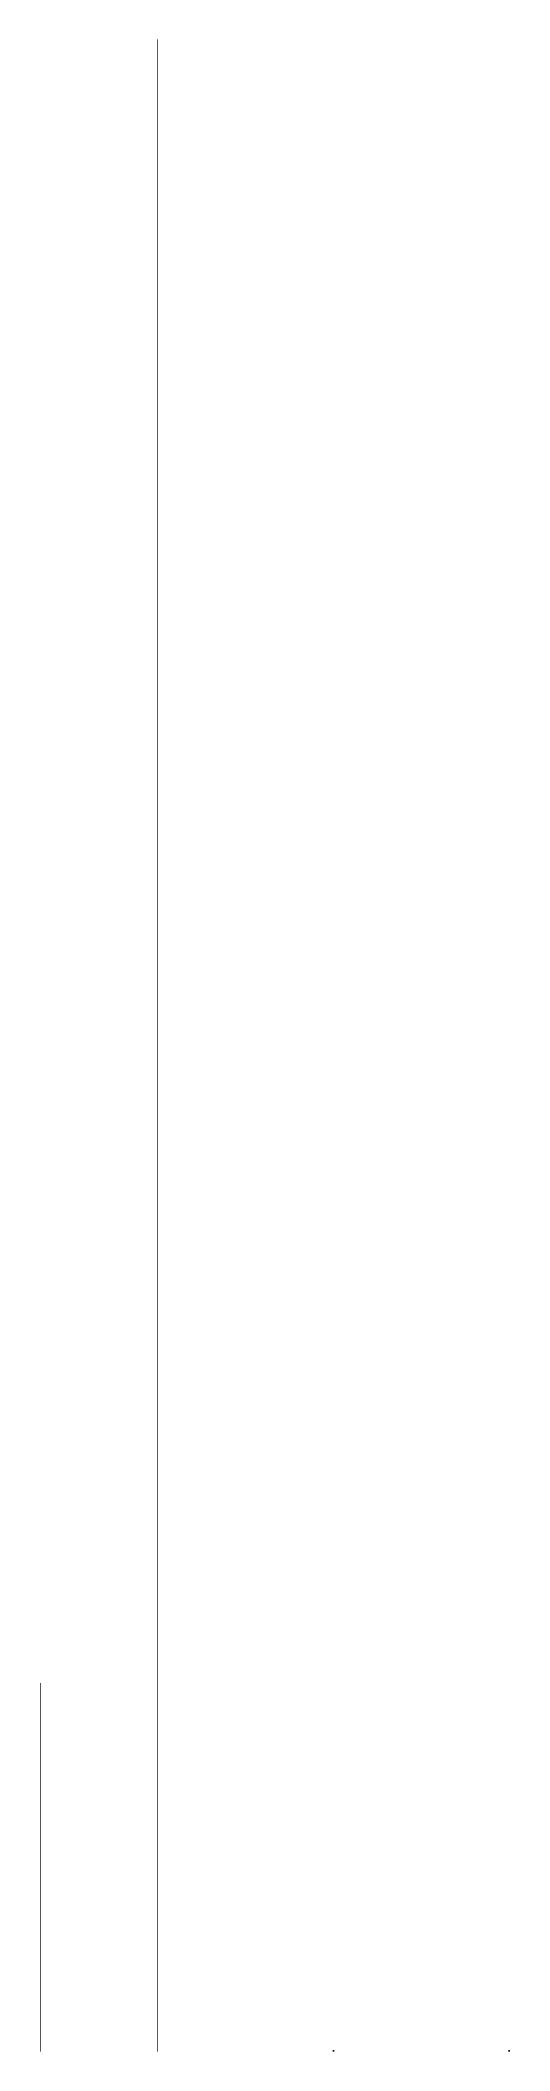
# Model space of a CAD drawing. Extents: x -13000 to 3070, y -280 to 17185.
# Drawn here: x -13000 to -8990, y 0 to 17185 of the extents above.
import ezdxf

# ---------------------------------------------------------------- set-up
doc = ezdxf.new("R2010")
doc.units = 0
for name, color, linetype in [('5', 5, 'Continuous'), ('BARRA DE ANCORAGEM', 7, 'Continuous'), ('barrote', 126, 'Continuous'), ('CARIMBO', 255, 'Continuous'), ('CONCRETO', 251, 'Continuous'), ('contorno de painel', 7, 'Continuous'), ('COTA', 241, 'Continuous'), ('cotas', 7, 'Continuous'), ('Demarcação 1', 7, 'Continuous'), ('Demarcação 2', 7, 'Continuous'), ('detalhes', 7, 'Continuous'), ('Escoras', 224, 'Continuous'), ('Forcador', 224, 'Continuous'), ('fundo', 7, 'Continuous'), ('GARFOS', 7, 'Continuous'), ('Hachura', 251, 'Continuous'), ('HACHURA MADEIRAS', 7, 'Continuous'), ('Laje_Perimetro', 7, 'Continuous'), ('Madeira', 126, 'Continuous'), ('material do compensado', 7, 'Continuous'), ('NOMENCLATURA', 7, 'Continuous'), ('Painéis', 200, 'Continuous'), ('Perfil Metálico', 150, 'Continuous'), ('presilha', 224, 'Continuous'), ('Romaneio', 7, 'Continuous'), ('SARR_2.2x10', 7, 'Continuous'), ('SARR_2.2x15', 7, 'Continuous'), ('SARR_2.2x20', 7, 'Continuous'), ('SARR_2.2x6.3', 7, 'Continuous'), ('SARR_2.2x7', 40, 'Continuous'), ('SARR_3.5x10', 7, 'Continuous'), ('SARR_3.5x7', 81, 'Continuous'), ('SARR_7x10', 7, 'Continuous'), ('SARR_EDITAR', 7, 'Continuous'), ('SARRAFO', 7, 'Continuous'), ('SARRAFO DE PRESSAO', 7, 'Continuous'), ('TENSOR', 224, 'Continuous'), ('texto', 7, 'Continuous')]:
    doc.layers.add(name, color=color, linetype=linetype)

msp = doc.modelspace()

# ---------------------------------------------------------------- linework, layer by layer
for p, q in [((-13000, 1596), (-12999, 1596)), ((-13000, 1594), (-12999, 1594)), ((-13000, 1592), (-12999, 1592)), ((-13000, 1590), (-12999, 1590)), ((-13000, 1588), (-12999, 1588)), ((-13000, 1586), (-12999, 1586)), ((-13000, 1584), (-12999, 1584)), ((-13000, 1582), (-12999, 1582)), ((-13000, 1580), (-12999, 1580)), ((-13000, 1578), (-12999, 1578)), ((-13000, 1576), (-12999, 1576)), ((-13000, 1574), (-12999, 1574)), ((-13000, 1572), (-12999, 1572)), ((-13000, 1570), (-12999, 1570)), ((-13000, 1568), (-12999, 1568)), ((-13000, 1566), (-12999, 1566)), ((-13000, 1564), (-12999, 1564)), ((-13000, 1562), (-12999, 1562)), ((-13000, 1560), (-12999, 1560)), ((-13000, 1558), (-12999, 1558)), ((-13000, 1556), (-12999, 1556)), ((-13000, 1554), (-12999, 1554)), ((-13000, 1552), (-12999, 1552)), ((-13000, 1550), (-12999, 1550)), ((-13000, 1548), (-12999, 1548)), ((-13000, 1546), (-12999, 1546)), ((-13000, 1544), (-12999, 1544)), ((-13000, 1542), (-12999, 1542)), ((-13000, 1540), (-12999, 1540)), ((-13000, 1538), (-12999, 1538)), ((-13000, 1536), (-12999, 1536)), ((-13000, 1534), (-12999, 1534)), ((-13000, 1532), (-12999, 1532)), ((-13000, 1530), (-12999, 1530)), ((-13000, 1528), (-12999, 1528)), ((-13000, 1526), (-12999, 1526)), ((-13000, 1524), (-12999, 1524)), ((-13000, 1522), (-12999, 1522)), ((-13000, 1520), (-12999, 1520)), ((-13000, 1518), (-12999, 1518)), ((-13000, 1516), (-12999, 1516)), ((-13000, 1514), (-12999, 1514)), ((-13000, 1512), (-12999, 1512)), ((-13000, 1510), (-12999, 1510)), ((-13000, 1508), (-12999, 1508)), ((-13000, 1506), (-12999, 1506)), ((-13000, 1504), (-12999, 1504)), ((-13000, 1502), (-12999, 1502)), ((-13000, 1500), (-12999, 1500)), ((-13000, 1498), (-12999, 1498)), ((-13000, 1496), (-12999, 1496)), ((-13000, 1494), (-12999, 1494)), ((-13000, 1492), (-12999, 1492)), ((-13000, 1490), (-12999, 1490)), ((-13000, 1488), (-12999, 1488)), ((-13000, 1486), (-12999, 1486)), ((-13000, 1484), (-12999, 1484)), ((-13000, 1482), (-12999, 1482)), ((-13000, 1480), (-12999, 1480)), ((-13000, 1478), (-12999, 1478)), ((-13000, 1476), (-12999, 1476)), ((-13000, 1474), (-12999, 1474)), ((-13000, 1472), (-12999, 1472)), ((-13000, 1470), (-12999, 1470)), ((-13000, 1468), (-12999, 1468)), ((-13000, 1466), (-12999, 1466)), ((-13000, 1464), (-12999, 1464)), ((-13000, 1462), (-12999, 1462)), ((-13000, 1460), (-12999, 1460)), ((-13000, 1458), (-12999, 1458)), ((-13000, 1456), (-12999, 1456)), ((-13000, 1454), (-12999, 1454)), ((-13000, 1452), (-12999, 1452)), ((-13000, 1450), (-12999, 1450)), ((-13000, 1448), (-12999, 1448)), ((-13000, 1446), (-12999, 1446)), ((-13000, 1444), (-12999, 1444)), ((-13000, 1442), (-12999, 1442)), ((-13000, 1440), (-12999, 1440)), ((-13000, 1438), (-12999, 1438)), ((-13000, 1436), (-12999, 1436)), ((-13000, 1434), (-12999, 1434)), ((-13000, 1432), (-12999, 1432)), ((-13000, 1430), (-12999, 1430)), ((-13000, 1428), (-12999, 1428)), ((-13000, 1426), (-12999, 1426)), ((-13000, 1424), (-12999, 1424)), ((-13000, 1422), (-12999, 1422)), ((-13000, 1420), (-12999, 1420)), ((-13000, 1418), (-12999, 1418)), ((-13000, 1416), (-12999, 1416)), ((-13000, 1414), (-12999, 1414)), ((-13000, 1412), (-12999, 1412)), ((-13000, 1410), (-12999, 1410)), ((-13000, 1408), (-12999, 1408)), ((-13000, 1406), (-12999, 1406)), ((-13000, 1404), (-12999, 1404)), ((-13000, 1402), (-12999, 1402)), ((-13000, 1400), (-12999, 1400)), ((-13000, 1398), (-12999, 1398)), ((-13000, 1396), (-12999, 1396)), ((-13000, 1394), (-12999, 1394)), ((-13000, 1392), (-12999, 1392)), ((-13000, 1390), (-12999, 1390)), ((-13000, 1388), (-12999, 1388)), ((-13000, 1386), (-12999, 1386)), ((-13000, 1384), (-12999, 1384)), ((-13000, 1382), (-12999, 1382)), ((-13000, 1380), (-12999, 1380)), ((-13000, 1378), (-12999, 1378)), ((-13000, 1376), (-12999, 1376)), ((-13000, 1374), (-12999, 1374)), ((-13000, 1372), (-12999, 1372)), ((-13000, 1370), (-12999, 1370)), ((-13000, 1368), (-12999, 1368)), ((-13000, 1366), (-12999, 1366)), ((-13000, 1364), (-12999, 1364)), ((-13000, 1362), (-12999, 1362)), ((-13000, 1360), (-12999, 1360)), ((-13000, 1358), (-12999, 1358)), ((-13000, 1356), (-12999, 1356)), ((-13000, 1354), (-12999, 1354)), ((-13000, 1352), (-12999, 1352)), ((-13000, 1350), (-12999, 1350)), ((-13000, 1348), (-12999, 1348)), ((-13000, 1346), (-12999, 1346)), ((-13000, 1344), (-12999, 1344)), ((-13000, 1342), (-12999, 1342)), ((-13000, 1340), (-12999, 1340)), ((-13000, 1338), (-12999, 1338)), ((-13000, 1336), (-12999, 1336)), ((-13000, 1334), (-12999, 1334)), ((-13000, 1332), (-12999, 1332)), ((-13000, 1330), (-12999, 1330)), ((-13000, 1328), (-12999, 1328)), ((-13000, 1326), (-12999, 1326)), ((-13000, 1324), (-12999, 1324)), ((-13000, 1322), (-12999, 1322)), ((-13000, 1320), (-12999, 1320)), ((-13000, 1318), (-12999, 1318)), ((-13000, 1316), (-12999, 1316)), ((-13000, 1314), (-12999, 1314)), ((-13000, 1312), (-12999, 1312)), ((-13000, 1310), (-12999, 1310)), ((-13000, 1308), (-12999, 1308)), ((-13000, 1306), (-12999, 1306)), ((-13000, 1304), (-12999, 1304)), ((-13000, 1302), (-12999, 1302)), ((-13000, 1300), (-12999, 1300)), ((-13000, 1298), (-12999, 1298)), ((-13000, 1296), (-12999, 1296)), ((-13000, 1294), (-12999, 1294)), ((-13000, 1292), (-12999, 1292)), ((-13000, 1290), (-12999, 1290)), ((-13000, 1288), (-12999, 1288)), ((-13000, 1286), (-12999, 1286)), ((-13000, 1284), (-12999, 1284)), ((-13000, 1282), (-12999, 1282)), ((-13000, 1280), (-12999, 1280)), ((-13000, 1278), (-12999, 1278)), ((-13000, 1276), (-12999, 1276)), ((-13000, 1274), (-12999, 1274)), ((-13000, 1272), (-12999, 1272)), ((-13000, 1270), (-12999, 1270)), ((-13000, 1268), (-12999, 1268)), ((-13000, 1266), (-12999, 1266)), ((-13000, 1264), (-12999, 1264)), ((-13000, 1262), (-12999, 1262)), ((-13000, 1260), (-12999, 1260)), ((-13000, 1258), (-12999, 1258)), ((-13000, 1256), (-12999, 1256)), ((-13000, 1254), (-12999, 1254)), ((-13000, 1252), (-12999, 1252)), ((-13000, 1250), (-12999, 1250)), ((-13000, 1248), (-12999, 1248)), ((-13000, 1246), (-12999, 1246)), ((-13000, 1244), (-12999, 1244)), ((-13000, 1242), (-12999, 1242)), ((-13000, 1240), (-12999, 1240)), ((-13000, 1238), (-12999, 1238)), ((-13000, 1236), (-12999, 1236)), ((-13000, 1234), (-12999, 1234)), ((-13000, 1232), (-12999, 1232)), ((-13000, 1230), (-12999, 1230)), ((-13000, 1228), (-12999, 1228)), ((-13000, 1226), (-12999, 1226)), ((-13000, 1224), (-12999, 1224)), ((-13000, 1222), (-12999, 1222)), ((-13000, 1220), (-12999, 1220)), ((-13000, 1218), (-12999, 1218)), ((-13000, 1216), (-12999, 1216)), ((-13000, 1214), (-12999, 1214)), ((-13000, 1212), (-12999, 1212)), ((-13000, 1210), (-12999, 1210)), ((-13000, 1208), (-12999, 1208)), ((-13000, 1206), (-12999, 1206)), ((-13000, 1204), (-12999, 1204)), ((-13000, 1202), (-12999, 1202)), ((-13000, 1200), (-12999, 1200)), ((-13000, 1198), (-12999, 1198)), ((-13000, 1196), (-12999, 1196)), ((-13000, 1194), (-12999, 1194)), ((-13000, 1192), (-12999, 1192)), ((-13000, 1190), (-12999, 1190)), ((-13000, 1188), (-12999, 1188)), ((-13000, 1186), (-12999, 1186)), ((-13000, 1184), (-12999, 1184)), ((-13000, 1182), (-12999, 1182)), ((-13000, 1180), (-12999, 1180)), ((-13000, 1178), (-12999, 1178)), ((-13000, 1176), (-12999, 1176)), ((-13000, 1174), (-12999, 1174)), ((-13000, 1172), (-12999, 1172)), ((-13000, 1170), (-12999, 1170)), ((-13000, 1168), (-12999, 1168)), ((-13000, 1166), (-12999, 1166)), ((-13000, 1164), (-12999, 1164)), ((-13000, 1162), (-12999, 1162)), ((-13000, 1160), (-12999, 1160)), ((-13000, 1158), (-12999, 1158)), ((-13000, 1156), (-12999, 1156)), ((-13000, 1154), (-12999, 1154)), ((-13000, 1152), (-12999, 1152)), ((-13000, 1150), (-12999, 1150)), ((-13000, 1148), (-12999, 1148)), ((-13000, 1146), (-12999, 1146)), ((-13000, 1144), (-12999, 1144)), ((-13000, 1142), (-12999, 1142)), ((-13000, 1140), (-12999, 1140)), ((-13000, 1138), (-12999, 1138)), ((-13000, 1136), (-12999, 1136)), ((-13000, 1134), (-12999, 1134)), ((-13000, 1132), (-12999, 1132)), ((-13000, 1130), (-12999, 1130)), ((-13000, 1128), (-12999, 1128)), ((-13000, 1126), (-12999, 1126)), ((-13000, 1124), (-12999, 1124)), ((-13000, 1122), (-12999, 1122)), ((-13000, 1120), (-12999, 1120)), ((-13000, 1118), (-12999, 1118)), ((-13000, 1116), (-12999, 1116)), ((-13000, 1114), (-12999, 1114)), ((-13000, 1112), (-12999, 1112)), ((-13000, 1110), (-12999, 1110)), ((-13000, 1108), (-12999, 1108)), ((-13000, 1106), (-12999, 1106)), ((-13000, 1104), (-12999, 1104)), ((-13000, 1102), (-12999, 1102)), ((-13000, 1100), (-12999, 1100)), ((-13000, 1098), (-12999, 1098)), ((-13000, 1096), (-12999, 1096)), ((-13000, 1094), (-12999, 1094)), ((-13000, 1092), (-12999, 1092)), ((-13000, 1090), (-12999, 1090)), ((-13000, 1088), (-12999, 1088)), ((-13000, 1086), (-12999, 1086)), ((-13000, 1084), (-12999, 1084)), ((-13000, 1082), (-12999, 1082)), ((-13000, 1080), (-12999, 1080)), ((-13000, 1078), (-12999, 1078)), ((-13000, 1076), (-12999, 1076)), ((-13000, 1074), (-12999, 1074)), ((-13000, 1072), (-12999, 1072)), ((-13000, 1070), (-12999, 1070)), ((-13000, 1068), (-12999, 1068)), ((-13000, 1066), (-12999, 1066)), ((-13000, 1064), (-12999, 1064)), ((-13000, 1062), (-12999, 1062)), ((-13000, 1060), (-12999, 1060)), ((-13000, 1058), (-12999, 1058)), ((-13000, 1056), (-12999, 1056)), ((-13000, 1054), (-12999, 1054)), ((-13000, 1052), (-12999, 1052)), ((-13000, 1050), (-12999, 1050)), ((-13000, 1048), (-12999, 1048)), ((-13000, 1046), (-12999, 1046)), ((-13000, 1044), (-12999, 1044)), ((-13000, 1042), (-12999, 1042)), ((-13000, 1040), (-12999, 1040)), ((-13000, 1038), (-12999, 1038)), ((-13000, 1036), (-12999, 1036)), ((-13000, 1034), (-12999, 1034)), ((-13000, 1032), (-12999, 1032)), ((-13000, 1030), (-12999, 1030)), ((-13000, 1028), (-12999, 1028)), ((-13000, 1026), (-12999, 1026)), ((-13000, 1024), (-12999, 1024)), ((-13000, 1022), (-12999, 1022)), ((-13000, 1020), (-12999, 1020)), ((-13000, 1018), (-12999, 1018)), ((-13000, 1016), (-12999, 1016)), ((-13000, 1014), (-12999, 1014)), ((-13000, 1012), (-12999, 1012)), ((-13000, 1010), (-12999, 1010)), ((-13000, 1008), (-12999, 1008)), ((-13000, 1006), (-12999, 1006)), ((-13000, 1004), (-12999, 1004)), ((-13000, 1002), (-12999, 1002)), ((-13000, 1000), (-12999, 1000)), ((-13000, 998), (-12999, 998)), ((-13000, 996), (-12999, 996)), ((-13000, 994), (-12999, 994)), ((-13000, 992), (-12999, 992)), ((-13000, 990), (-12999, 990)), ((-13000, 988), (-12999, 988)), ((-13000, 986), (-12999, 986)), ((-13000, 984), (-12999, 984)), ((-13000, 982), (-12999, 982)), ((-13000, 980), (-12999, 980)), ((-13000, 978), (-12999, 978)), ((-13000, 976), (-12999, 976)), ((-13000, 974), (-12999, 974)), ((-13000, 972), (-12999, 972)), ((-13000, 970), (-12999, 970)), ((-13000, 968), (-12999, 968)), ((-13000, 966), (-12999, 966)), ((-13000, 964), (-12999, 964)), ((-13000, 962), (-12999, 962)), ((-13000, 960), (-12999, 960)), ((-13000, 958), (-12999, 958)), ((-13000, 956), (-12999, 956)), ((-13000, 954), (-12999, 954)), ((-13000, 952), (-12999, 952)), ((-13000, 950), (-12999, 950)), ((-13000, 948), (-12999, 948)), ((-13000, 946), (-12999, 946)), ((-13000, 944), (-12999, 944)), ((-13000, 942), (-12999, 942)), ((-13000, 940), (-12999, 940)), ((-13000, 938), (-12999, 938)), ((-13000, 936), (-12999, 936)), ((-13000, 934), (-12999, 934)), ((-13000, 932), (-12999, 932)), ((-13000, 930), (-12999, 930)), ((-13000, 928), (-12999, 928)), ((-13000, 926), (-12999, 926)), ((-13000, 924), (-12999, 924)), ((-13000, 922), (-12999, 922)), ((-13000, 920), (-12999, 920)), ((-13000, 918), (-12999, 918)), ((-13000, 916), (-12999, 916)), ((-13000, 914), (-12999, 914)), ((-13000, 912), (-12999, 912)), ((-13000, 910), (-12999, 910)), ((-13000, 908), (-12999, 908)), ((-13000, 906), (-12999, 906)), ((-13000, 904), (-12999, 904)), ((-13000, 902), (-12999, 902)), ((-13000, 900), (-12999, 900)), ((-13000, 898), (-12999, 898)), ((-13000, 896), (-12999, 896)), ((-13000, 894), (-12999, 894)), ((-13000, 892), (-12999, 892)), ((-13000, 890), (-12999, 890)), ((-13000, 888), (-12999, 888)), ((-13000, 886), (-12999, 886)), ((-13000, 884), (-12999, 884)), ((-13000, 882), (-12999, 882)), ((-13000, 880), (-12999, 880)), ((-13000, 878), (-12999, 878)), ((-13000, 876), (-12999, 876)), ((-13000, 874), (-12999, 874)), ((-13000, 872), (-12999, 872)), ((-13000, 870), (-12999, 870)), ((-13000, 868), (-12999, 868)), ((-13000, 866), (-12999, 866)), ((-13000, 864), (-12999, 864)), ((-13000, 862), (-12999, 862)), ((-13000, 860), (-12999, 860)), ((-13000, 858), (-12999, 858)), ((-13000, 856), (-12999, 856)), ((-13000, 854), (-12999, 854)), ((-13000, 852), (-12999, 852)), ((-13000, 850), (-12999, 850)), ((-13000, 848), (-12999, 848)), ((-13000, 846), (-12999, 846)), ((-13000, 844), (-12999, 844)), ((-13000, 842), (-12999, 842)), ((-13000, 840), (-12999, 840)), ((-13000, 838), (-12999, 838)), ((-13000, 836), (-12999, 836)), ((-13000, 834), (-12999, 834)), ((-13000, 832), (-12999, 832)), ((-13000, 830), (-12999, 830)), ((-13000, 828), (-12999, 828)), ((-13000, 826), (-12999, 826)), ((-13000, 824), (-12999, 824)), ((-13000, 822), (-12999, 822)), ((-13000, 820), (-12999, 820)), ((-13000, 818), (-12999, 818)), ((-13000, 816), (-12999, 816)), ((-13000, 814), (-12999, 814)), ((-13000, 812), (-12999, 812)), ((-13000, 810), (-12999, 810)), ((-13000, 808), (-12999, 808)), ((-13000, 806), (-12999, 806)), ((-13000, 804), (-12999, 804)), ((-13000, 802), (-12999, 802)), ((-13000, 800), (-12999, 800)), ((-13000, 798), (-12999, 798)), ((-13000, 796), (-12999, 796)), ((-13000, 794), (-12999, 794)), ((-13000, 792), (-12999, 792)), ((-13000, 790), (-12999, 790)), ((-13000, 788), (-12999, 788)), ((-13000, 786), (-12999, 786)), ((-13000, 784), (-12999, 784)), ((-13000, 782), (-12999, 782)), ((-13000, 780), (-12999, 780)), ((-13000, 778), (-12999, 778)), ((-13000, 776), (-12999, 776)), ((-13000, 774), (-12999, 774)), ((-13000, 772), (-12999, 772)), ((-13000, 770), (-12999, 770)), ((-13000, 768), (-12999, 768)), ((-13000, 766), (-12999, 766)), ((-13000, 764), (-12999, 764)), ((-13000, 762), (-12999, 762)), ((-13000, 760), (-12999, 760)), ((-13000, 758), (-12999, 758)), ((-13000, 756), (-12999, 756)), ((-13000, 754), (-12999, 754)), ((-13000, 752), (-12999, 752)), ((-13000, 750), (-12999, 750)), ((-13000, 748), (-12999, 748)), ((-13000, 746), (-12999, 746)), ((-13000, 744), (-12999, 744)), ((-13000, 742), (-12999, 742)), ((-13000, 740), (-12999, 740)), ((-13000, 738), (-12999, 738)), ((-13000, 736), (-12999, 736)), ((-13000, 734), (-12999, 734)), ((-13000, 732), (-12999, 732)), ((-13000, 730), (-12999, 730)), ((-13000, 728), (-12999, 728)), ((-13000, 726), (-12999, 726)), ((-13000, 724), (-12999, 724)), ((-13000, 722), (-12999, 722)), ((-13000, 720), (-12999, 720)), ((-13000, 718), (-12999, 718)), ((-13000, 716), (-12999, 716)), ((-13000, 714), (-12999, 714)), ((-13000, 712), (-12999, 712)), ((-13000, 710), (-12999, 710)), ((-13000, 708), (-12999, 708)), ((-13000, 706), (-12999, 706)), ((-13000, 704), (-12999, 704)), ((-13000, 702), (-12999, 702)), ((-13000, 700), (-12999, 700)), ((-13000, 698), (-12999, 698)), ((-13000, 696), (-12999, 696)), ((-13000, 694), (-12999, 694)), ((-13000, 692), (-12999, 692)), ((-13000, 690), (-12999, 690)), ((-13000, 688), (-12999, 688)), ((-13000, 686), (-12999, 686)), ((-13000, 684), (-12999, 684)), ((-13000, 682), (-12999, 682)), ((-13000, 680), (-12999, 680)), ((-13000, 678), (-12999, 678)), ((-13000, 676), (-12999, 676)), ((-13000, 674), (-12999, 674)), ((-13000, 672), (-12999, 672)), ((-13000, 670), (-12999, 670)), ((-13000, 668), (-12999, 668)), ((-13000, 666), (-12999, 666)), ((-13000, 664), (-12999, 664)), ((-13000, 662), (-12999, 662)), ((-13000, 660), (-12999, 660)), ((-13000, 658), (-12999, 658)), ((-13000, 656), (-12999, 656)), ((-13000, 654), (-12999, 654)), ((-13000, 652), (-12999, 652)), ((-13000, 650), (-12999, 650)), ((-13000, 648), (-12999, 648)), ((-13000, 646), (-12999, 646)), ((-13000, 644), (-12999, 644)), ((-13000, 642), (-12999, 642)), ((-13000, 640), (-12999, 640)), ((-13000, 638), (-12999, 638)), ((-13000, 636), (-12999, 636)), ((-13000, 634), (-12999, 634)), ((-13000, 632), (-12999, 632)), ((-13000, 630), (-12999, 630)), ((-13000, 628), (-12999, 628)), ((-13000, 626), (-12999, 626)), ((-13000, 624), (-12999, 624)), ((-13000, 622), (-12999, 622)), ((-13000, 620), (-12999, 620)), ((-13000, 618), (-12999, 618)), ((-13000, 616), (-12999, 616)), ((-13000, 614), (-12999, 614)), ((-13000, 612), (-12999, 612)), ((-13000, 610), (-12999, 610)), ((-13000, 608), (-12999, 608)), ((-13000, 606), (-12999, 606)), ((-13000, 604), (-12999, 604)), ((-13000, 602), (-12999, 602)), ((-13000, 600), (-12999, 600)), ((-13000, 598), (-12999, 598)), ((-13000, 596), (-12999, 596)), ((-13000, 594), (-12999, 594)), ((-13000, 592), (-12999, 592)), ((-13000, 590), (-12999, 590)), ((-13000, 588), (-12999, 588)), ((-13000, 586), (-12999, 586)), ((-13000, 584), (-12999, 584)), ((-13000, 582), (-12999, 582)), ((-13000, 580), (-12999, 580)), ((-13000, 578), (-12999, 578)), ((-13000, 576), (-12999, 576)), ((-13000, 574), (-12999, 574)), ((-13000, 572), (-12999, 572)), ((-13000, 570), (-12999, 570)), ((-13000, 568), (-12999, 568)), ((-13000, 566), (-12999, 566)), ((-13000, 564), (-12999, 564)), ((-13000, 562), (-12999, 562)), ((-13000, 560), (-12999, 560)), ((-13000, 558), (-12999, 558)), ((-13000, 556), (-12999, 556)), ((-13000, 554), (-12999, 554)), ((-13000, 552), (-12999, 552)), ((-13000, 550), (-12999, 550)), ((-13000, 548), (-12999, 548)), ((-13000, 546), (-12999, 546)), ((-13000, 544), (-12999, 544)), ((-13000, 542), (-12999, 542)), ((-13000, 540), (-12999, 540)), ((-13000, 538), (-12999, 538)), ((-13000, 536), (-12999, 536)), ((-13000, 534), (-12999, 534)), ((-13000, 532), (-12999, 532)), ((-13000, 530), (-12999, 530)), ((-13000, 528), (-12999, 528)), ((-13000, 526), (-12999, 526)), ((-13000, 524), (-12999, 524)), ((-13000, 522), (-12999, 522)), ((-13000, 520), (-12999, 520)), ((-13000, 518), (-12999, 518)), ((-13000, 516), (-12999, 516)), ((-13000, 514), (-12999, 514)), ((-13000, 512), (-12999, 512)), ((-13000, 510), (-12999, 510)), ((-13000, 508), (-12999, 508)), ((-13000, 506), (-12999, 506)), ((-13000, 504), (-12999, 504)), ((-13000, 502), (-12999, 502)), ((-13000, 500), (-12999, 500)), ((-13000, 498), (-12999, 498)), ((-13000, 496), (-12999, 496)), ((-13000, 494), (-12999, 494)), ((-13000, 492), (-12999, 492)), ((-13000, 490), (-12999, 490)), ((-13000, 488), (-12999, 488)), ((-13000, 486), (-12999, 486)), ((-13000, 484), (-12999, 484)), ((-13000, 482), (-12999, 482)), ((-13000, 480), (-12999, 480)), ((-13000, 478), (-12999, 478)), ((-13000, 476), (-12999, 476)), ((-13000, 474), (-12999, 474)), ((-13000, 472), (-12999, 472)), ((-13000, 470), (-12999, 470)), ((-13000, 468), (-12999, 468)), ((-13000, 466), (-12999, 466)), ((-13000, 464), (-12999, 464)), ((-13000, 462), (-12999, 462)), ((-13000, 460), (-12999, 460)), ((-13000, 458), (-12999, 458)), ((-13000, 456), (-12999, 456)), ((-13000, 454), (-12999, 454)), ((-13000, 452), (-12999, 452)), ((-13000, 450), (-12999, 450)), ((-13000, 448), (-12999, 448)), ((-13000, 446), (-12999, 446)), ((-13000, 444), (-12999, 444)), ((-13000, 442), (-12999, 442)), ((-13000, 440), (-12999, 440)), ((-13000, 438), (-12999, 438)), ((-13000, 436), (-12999, 436)), ((-13000, 434), (-12999, 434)), ((-13000, 432), (-12999, 432)), ((-13000, 430), (-12999, 430)), ((-13000, 428), (-12999, 428)), ((-13000, 426), (-12999, 426)), ((-13000, 424), (-12999, 424)), ((-13000, 422), (-12999, 422)), ((-13000, 420), (-12999, 420)), ((-13000, 418), (-12999, 418)), ((-13000, 416), (-12999, 416)), ((-13000, 414), (-12999, 414)), ((-13000, 412), (-12999, 412)), ((-13000, 410), (-12999, 410)), ((-13000, 408), (-12999, 408)), ((-13000, 406), (-12999, 406)), ((-13000, 404), (-12999, 404)), ((-13000, 402), (-12999, 402)), ((-13000, 400), (-12999, 400)), ((-13000, 398), (-12999, 398)), ((-13000, 396), (-12999, 396)), ((-13000, 394), (-12999, 394)), ((-13000, 392), (-12999, 392)), ((-13000, 390), (-12999, 390)), ((-13000, 388), (-12999, 388)), ((-13000, 386), (-12999, 386)), ((-13000, 384), (-12999, 384)), ((-13000, 382), (-12999, 382)), ((-13000, 380), (-12999, 380)), ((-13000, 378), (-12999, 378)), ((-13000, 376), (-12999, 376)), ((-13000, 374), (-12999, 374)), ((-13000, 372), (-12999, 372)), ((-13000, 370), (-12999, 370)), ((-13000, 368), (-12999, 368)), ((-13000, 366), (-12999, 366)), ((-13000, 364), (-12999, 364)), ((-13000, 362), (-12999, 362)), ((-13000, 360), (-12999, 360)), ((-13000, 358), (-12999, 358)), ((-13000, 356), (-12999, 356)), ((-13000, 354), (-12999, 354)), ((-13000, 352), (-12999, 352)), ((-13000, 350), (-12999, 350)), ((-13000, 348), (-12999, 348)), ((-13000, 346), (-12999, 346)), ((-13000, 344), (-12999, 344)), ((-13000, 342), (-12999, 342)), ((-13000, 340), (-12999, 340)), ((-13000, 338), (-12999, 338)), ((-13000, 336), (-12999, 336)), ((-13000, 334), (-12999, 334)), ((-13000, 332), (-12999, 332)), ((-13000, 330), (-12999, 330)), ((-13000, 328), (-12999, 328)), ((-13000, 326), (-12999, 326)), ((-13000, 324), (-12999, 324)), ((-13000, 322), (-12999, 322)), ((-13000, 320), (-12999, 320)), ((-13000, 318), (-12999, 318)), ((-13000, 316), (-12999, 316)), ((-13000, 314), (-12999, 314)), ((-13000, 312), (-12999, 312)), ((-13000, 310), (-12999, 310)), ((-13000, 308), (-12999, 308)), ((-13000, 306), (-12999, 306)), ((-13000, 304), (-12999, 304)), ((-13000, 302), (-12999, 302)), ((-13000, 300), (-12999, 300)), ((-13000, 298), (-12999, 298)), ((-13000, 296), (-12999, 296)), ((-13000, 294), (-12999, 294)), ((-13000, 292), (-12999, 292)), ((-13000, 290), (-12999, 290)), ((-13000, 288), (-12999, 288)), ((-13000, 286), (-12999, 286)), ((-13000, 284), (-12999, 284)), ((-13000, 282), (-12999, 282)), ((-13000, 280), (-12999, 280)), ((-13000, 278), (-12999, 278)), ((-13000, 276), (-12999, 276)), ((-13000, 274), (-12999, 274)), ((-13000, 272), (-12999, 272)), ((-13000, 270), (-12999, 270)), ((-13000, 268), (-12999, 268)), ((-13000, 266), (-12999, 266)), ((-13000, 264), (-12999, 264)), ((-13000, 262), (-12999, 262)), ((-13000, 260), (-12999, 260)), ((-13000, 258), (-12999, 258)), ((-13000, 256), (-12999, 256)), ((-13000, 254), (-12999, 254)), ((-13000, 252), (-12999, 252)), ((-13000, 250), (-12999, 250)), ((-13000, 248), (-12999, 248)), ((-13000, 246), (-12999, 246)), ((-13000, 244), (-12999, 244)), ((-13000, 242), (-12999, 242)), ((-13000, 240), (-12999, 240)), ((-13000, 238), (-12999, 238)), ((-13000, 236), (-12999, 236)), ((-13000, 234), (-12999, 234)), ((-13000, 232), (-12999, 232)), ((-13000, 230), (-12999, 230)), ((-13000, 228), (-12999, 228)), ((-13000, 226), (-12999, 226)), ((-13000, 224), (-12999, 224)), ((-13000, 222), (-12999, 222)), ((-13000, 220), (-12999, 220)), ((-13000, 218), (-12999, 218)), ((-13000, 216), (-12999, 216)), ((-13000, 214), (-12999, 214)), ((-13000, 212), (-12999, 212)), ((-13000, 210), (-12999, 210)), ((-13000, 208), (-12999, 208)), ((-13000, 206), (-12999, 206)), ((-13000, 204), (-12999, 204)), ((-13000, 202), (-12999, 202)), ((-13000, 200), (-12999, 200)), ((-13000, 198), (-12999, 198)), ((-13000, 196), (-12999, 196)), ((-13000, 194), (-12999, 194)), ((-13000, 192), (-12999, 192)), ((-13000, 190), (-12999, 190)), ((-13000, 188), (-12999, 188)), ((-13000, 186), (-12999, 186)), ((-13000, 184), (-12999, 184)), ((-13000, 182), (-12999, 182)), ((-13000, 180), (-12999, 180)), ((-13000, 178), (-12999, 178)), ((-13000, 176), (-12999, 176)), ((-13000, 174), (-12999, 174)), ((-13000, 172), (-12999, 172)), ((-13000, 170), (-12999, 170)), ((-13000, 168), (-12999, 168)), ((-13000, 166), (-12999, 166)), ((-13000, 164), (-12999, 164)), ((-13000, 162), (-12999, 162)), ((-13000, 160), (-12999, 160)), ((-13000, 158), (-12999, 158)), ((-13000, 156), (-12999, 156)), ((-13000, 154), (-12999, 154)), ((-13000, 152), (-12999, 152)), ((-13000, 150), (-12999, 150)), ((-13000, 148), (-12999, 148)), ((-13000, 146), (-12999, 146)), ((-13000, 144), (-12999, 144)), ((-13000, 142), (-12999, 142)), ((-13000, 140), (-12999, 140)), ((-13000, 138), (-12999, 138)), ((-13000, 136), (-12999, 136)), ((-13000, 134), (-12999, 134)), ((-13000, 132), (-12999, 132)), ((-13000, 130), (-12999, 130)), ((-13000, 128), (-12999, 128)), ((-13000, 126), (-12999, 126)), ((-13000, 124), (-12999, 124)), ((-13000, 122), (-12999, 122)), ((-13000, 120), (-12999, 120)), ((-13000, 118), (-12999, 118)), ((-13000, 116), (-12999, 116)), ((-13000, 114), (-12999, 114)), ((-13000, 112), (-12999, 112)), ((-13000, 110), (-12999, 110)), ((-13000, 108), (-12999, 108)), ((-13000, 106), (-12999, 106)), ((-13000, 104), (-12999, 104)), ((-13000, 102), (-12999, 102)), ((-13000, 100), (-12999, 100)), ((-13000, 98), (-12999, 98)), ((-13000, 96), (-12999, 96)), ((-13000, 94), (-12999, 94)), ((-13000, 92), (-12999, 92)), ((-13000, 90), (-12999, 90)), ((-13000, 88), (-12999, 88)), ((-13000, 86), (-12999, 86)), ((-13000, 84), (-12999, 84)), ((-13000, 82), (-12999, 82)), ((-13000, 80), (-12999, 80)), ((-13000, 78), (-12999, 78)), ((-13000, 76), (-12999, 76)), ((-13000, 74), (-12999, 74)), ((-13000, 72), (-12999, 72)), ((-13000, 70), (-12999, 70)), ((-13000, 68), (-12999, 68)), ((-13000, 66), (-12999, 66)), ((-13000, 64), (-12999, 64)), ((-13000, 62), (-12999, 62)), ((-13000, 60), (-12999, 60)), ((-13000, 58), (-12999, 58)), ((-13000, 56), (-12999, 56)), ((-13000, 54), (-12999, 54)), ((-13000, 52), (-12999, 52)), ((-13000, 50), (-12999, 50)), ((-13000, 48), (-12999, 48)), ((-13000, 46), (-12999, 46)), ((-13000, 44), (-12999, 44)), ((-13000, 42), (-12999, 42)), ((-13000, 40), (-12999, 40)), ((-13000, 38), (-12999, 38)), ((-13000, 36), (-12999, 36)), ((-13000, 34), (-12999, 34)), ((-13000, 32), (-12999, 32)), ((-13000, 30), (-12999, 30)), ((-13000, 28), (-12999, 28)), ((-13000, 26), (-12999, 26)), ((-13000, 24), (-12999, 24)), ((-13000, 22), (-12999, 22)), ((-13000, 20), (-12999, 20)), ((-13000, 18), (-12999, 18)), ((-13000, 16), (-12999, 16)), ((-13000, 14), (-12999, 14)), ((-13000, 12), (-12999, 12)), ((-13000, 10), (-12999, 10)), ((-13000, 8), (-12999, 8)), ((-13000, 6), (-12999, 6)), ((-13000, 4), (-12999, 4)), ((-13000, 2), (-12999, 2)), ((-13000, 0), (-12999, 0)), ((-9000, 0), (-8990, 0))]:
    msp.add_line(p, q)
at = {"layer": '5'}
for p, q in [((-13000, 404), (-12999, 404)), ((-13000, 402), (-12999, 402)), ((-13000, 400), (-12999, 400)), ((-13000, 398), (-12999, 398)), ((-13000, 396), (-12999, 396)), ((-13000, 394), (-12999, 394)), ((-13000, 392), (-12999, 392)), ((-13000, 390), (-12999, 390)), ((-13000, 388), (-12999, 388)), ((-13000, 386), (-12999, 386)), ((-13000, 384), (-12999, 384)), ((-13000, 382), (-12999, 382)), ((-13000, 380), (-12999, 380)), ((-13000, 378), (-12999, 378)), ((-13000, 376), (-12999, 376)), ((-13000, 374), (-12999, 374)), ((-13000, 372), (-12999, 372)), ((-13000, 370), (-12999, 370)), ((-13000, 368), (-12999, 368)), ((-13000, 366), (-12999, 366)), ((-13000, 364), (-12999, 364)), ((-13000, 362), (-12999, 362)), ((-13000, 360), (-12999, 360)), ((-13000, 358), (-12999, 358)), ((-13000, 356), (-12999, 356)), ((-13000, 354), (-12999, 354)), ((-13000, 352), (-12999, 352)), ((-13000, 350), (-12999, 350)), ((-13000, 348), (-12999, 348)), ((-13000, 346), (-12999, 346)), ((-13000, 344), (-12999, 344)), ((-13000, 342), (-12999, 342)), ((-13000, 340), (-12999, 340)), ((-13000, 338), (-12999, 338)), ((-13000, 336), (-12999, 336)), ((-13000, 334), (-12999, 334)), ((-13000, 332), (-12999, 332)), ((-13000, 330), (-12999, 330)), ((-13000, 328), (-12999, 328)), ((-13000, 326), (-12999, 326)), ((-13000, 324), (-12999, 324)), ((-13000, 322), (-12999, 322)), ((-13000, 320), (-12999, 320)), ((-13000, 318), (-12999, 318)), ((-13000, 316), (-12999, 316)), ((-13000, 314), (-12999, 314)), ((-13000, 312), (-12999, 312)), ((-13000, 310), (-12999, 310)), ((-13000, 308), (-12999, 308)), ((-13000, 306), (-12999, 306)), ((-13000, 304), (-12999, 304)), ((-13000, 302), (-12999, 302)), ((-13000, 300), (-12999, 300)), ((-13000, 298), (-12999, 298)), ((-13000, 296), (-12999, 296)), ((-13000, 294), (-12999, 294)), ((-13000, 292), (-12999, 292)), ((-13000, 290), (-12999, 290)), ((-13000, 288), (-12999, 288)), ((-13000, 286), (-12999, 286)), ((-13000, 284), (-12999, 284)), ((-13000, 282), (-12999, 282)), ((-13000, 280), (-12999, 280)), ((-13000, 278), (-12999, 278)), ((-13000, 276), (-12999, 276)), ((-13000, 274), (-12999, 274)), ((-13000, 272), (-12999, 272)), ((-13000, 270), (-12999, 270)), ((-13000, 268), (-12999, 268)), ((-13000, 266), (-12999, 266)), ((-13000, 264), (-12999, 264)), ((-13000, 262), (-12999, 262)), ((-13000, 260), (-12999, 260)), ((-13000, 258), (-12999, 258)), ((-13000, 256), (-12999, 256)), ((-13000, 254), (-12999, 254)), ((-13000, 252), (-12999, 252)), ((-13000, 250), (-12999, 250)), ((-13000, 248), (-12999, 248)), ((-13000, 246), (-12999, 246)), ((-13000, 244), (-12999, 244)), ((-13000, 242), (-12999, 242)), ((-13000, 240), (-12999, 240)), ((-13000, 238), (-12999, 238)), ((-13000, 236), (-12999, 236)), ((-13000, 234), (-12999, 234)), ((-13000, 232), (-12999, 232)), ((-13000, 230), (-12999, 230)), ((-13000, 228), (-12999, 228)), ((-13000, 226), (-12999, 226)), ((-13000, 224), (-12999, 224)), ((-13000, 222), (-12999, 222)), ((-13000, 220), (-12999, 220)), ((-13000, 218), (-12999, 218)), ((-13000, 216), (-12999, 216)), ((-13000, 214), (-12999, 214)), ((-13000, 212), (-12999, 212)), ((-13000, 210), (-12999, 210)), ((-13000, 208), (-12999, 208)), ((-13000, 206), (-12999, 206)), ((-13000, 204), (-12999, 204)), ((-13000, 202), (-12999, 202)), ((-13000, 200), (-12999, 200)), ((-13000, 198), (-12999, 198)), ((-13000, 196), (-12999, 196)), ((-13000, 194), (-12999, 194)), ((-13000, 192), (-12999, 192)), ((-13000, 190), (-12999, 190)), ((-13000, 188), (-12999, 188)), ((-13000, 186), (-12999, 186)), ((-13000, 184), (-12999, 184)), ((-13000, 182), (-12999, 182)), ((-13000, 180), (-12999, 180)), ((-13000, 178), (-12999, 178)), ((-13000, 176), (-12999, 176)), ((-13000, 174), (-12999, 174)), ((-13000, 172), (-12999, 172)), ((-13000, 170), (-12999, 170)), ((-13000, 168), (-12999, 168)), ((-13000, 166), (-12999, 166)), ((-13000, 164), (-12999, 164)), ((-13000, 162), (-12999, 162)), ((-13000, 160), (-12999, 160)), ((-13000, 158), (-12999, 158)), ((-13000, 156), (-12999, 156)), ((-13000, 154), (-12999, 154)), ((-13000, 152), (-12999, 152)), ((-13000, 150), (-12999, 150)), ((-13000, 148), (-12999, 148)), ((-13000, 146), (-12999, 146)), ((-13000, 144), (-12999, 144)), ((-13000, 142), (-12999, 142)), ((-13000, 140), (-12999, 140)), ((-13000, 138), (-12999, 138)), ((-13000, 136), (-12999, 136)), ((-13000, 134), (-12999, 134)), ((-13000, 132), (-12999, 132)), ((-13000, 130), (-12999, 130)), ((-13000, 128), (-12999, 128)), ((-13000, 126), (-12999, 126)), ((-13000, 124), (-12999, 124)), ((-13000, 122), (-12999, 122)), ((-13000, 120), (-12999, 120)), ((-13000, 118), (-12999, 118)), ((-13000, 116), (-12999, 116)), ((-13000, 114), (-12999, 114)), ((-13000, 112), (-12999, 112)), ((-13000, 110), (-12999, 110)), ((-13000, 108), (-12999, 108)), ((-13000, 106), (-12999, 106)), ((-13000, 104), (-12999, 104)), ((-13000, 102), (-12999, 102)), ((-13000, 100), (-12999, 100)), ((-13000, 98), (-12999, 98)), ((-13000, 96), (-12999, 96)), ((-13000, 94), (-12999, 94)), ((-13000, 92), (-12999, 92)), ((-13000, 90), (-12999, 90)), ((-13000, 88), (-12999, 88)), ((-13000, 86), (-12999, 86)), ((-13000, 84), (-12999, 84)), ((-13000, 82), (-12999, 82)), ((-13000, 80), (-12999, 80)), ((-13000, 78), (-12999, 78)), ((-13000, 76), (-12999, 76)), ((-13000, 74), (-12999, 74)), ((-13000, 72), (-12999, 72)), ((-13000, 70), (-12999, 70)), ((-13000, 68), (-12999, 68)), ((-13000, 66), (-12999, 66)), ((-13000, 64), (-12999, 64)), ((-13000, 62), (-12999, 62)), ((-13000, 60), (-12999, 60)), ((-13000, 58), (-12999, 58)), ((-13000, 56), (-12999, 56)), ((-13000, 54), (-12999, 54)), ((-13000, 52), (-12999, 52)), ((-13000, 50), (-12999, 50)), ((-13000, 48), (-12999, 48)), ((-13000, 46), (-12999, 46)), ((-13000, 44), (-12999, 44)), ((-13000, 42), (-12999, 42)), ((-13000, 40), (-12999, 40)), ((-13000, 38), (-12999, 38)), ((-13000, 36), (-12999, 36)), ((-13000, 34), (-12999, 34)), ((-13000, 32), (-12999, 32)), ((-13000, 30), (-12999, 30)), ((-13000, 28), (-12999, 28)), ((-13000, 26), (-12999, 26)), ((-13000, 24), (-12999, 24)), ((-13000, 22), (-12999, 22)), ((-13000, 20), (-12999, 20)), ((-13000, 18), (-12999, 18)), ((-13000, 16), (-12999, 16)), ((-13000, 14), (-12999, 14)), ((-13000, 12), (-12999, 12)), ((-13000, 10), (-12999, 10)), ((-13000, 8), (-12999, 8)), ((-13000, 6), (-12999, 6)), ((-13000, 4), (-12999, 4)), ((-13000, 2), (-12999, 2)), ((-13000, 0), (-12999, 0)), ((-9000, 0), (-8990, 0))]:
    msp.add_line(p, q, dxfattribs=at)
at = {"layer": 'BARRA DE ANCORAGEM'}
for p, q in [((-13000, 44), (-12999, 44)), ((-13000, 42), (-12999, 42)), ((-13000, 40), (-12999, 40)), ((-13000, 38), (-12999, 38)), ((-13000, 36), (-12999, 36)), ((-13000, 34), (-12999, 34)), ((-13000, 32), (-12999, 32)), ((-13000, 30), (-12999, 30)), ((-13000, 28), (-12999, 28)), ((-13000, 26), (-12999, 26)), ((-13000, 24), (-12999, 24)), ((-13000, 22), (-12999, 22)), ((-13000, 20), (-12999, 20)), ((-13000, 18), (-12999, 18)), ((-13000, 16), (-12999, 16)), ((-13000, 14), (-12999, 14)), ((-13000, 12), (-12999, 12)), ((-13000, 10), (-12999, 10)), ((-13000, 8), (-12999, 8)), ((-13000, 6), (-12999, 6)), ((-13000, 4), (-12999, 4)), ((-13000, 2), (-12999, 2)), ((-13000, 0), (-12999, 0)), ((-9000, 0), (-8990, 0))]:
    msp.add_line(p, q, dxfattribs=at)
at = {"layer": 'barrote'}
for p, q in [((-13000, 48), (-12999, 48)), ((-13000, 46), (-12999, 46)), ((-13000, 44), (-12999, 44)), ((-13000, 42), (-12999, 42)), ((-13000, 40), (-12999, 40)), ((-13000, 38), (-12999, 38)), ((-13000, 36), (-12999, 36)), ((-13000, 34), (-12999, 34)), ((-13000, 32), (-12999, 32)), ((-13000, 30), (-12999, 30)), ((-13000, 28), (-12999, 28)), ((-13000, 26), (-12999, 26)), ((-13000, 24), (-12999, 24)), ((-13000, 22), (-12999, 22)), ((-13000, 20), (-12999, 20)), ((-13000, 18), (-12999, 18)), ((-13000, 16), (-12999, 16)), ((-13000, 14), (-12999, 14)), ((-13000, 12), (-12999, 12)), ((-13000, 10), (-12999, 10)), ((-13000, 8), (-12999, 8)), ((-13000, 6), (-12999, 6)), ((-13000, 4), (-12999, 4)), ((-13000, 2), (-12999, 2)), ((-13000, 0), (-12999, 0))]:
    msp.add_line(p, q, dxfattribs=at)
at = {"layer": 'CARIMBO'}
for p, q in [((-13000, 376), (-12999, 376)), ((-13000, 374), (-12999, 374)), ((-13000, 372), (-12999, 372)), ((-13000, 370), (-12999, 370)), ((-13000, 368), (-12999, 368)), ((-13000, 366), (-12999, 366)), ((-13000, 364), (-12999, 364)), ((-13000, 362), (-12999, 362)), ((-13000, 360), (-12999, 360)), ((-13000, 358), (-12999, 358)), ((-13000, 356), (-12999, 356)), ((-13000, 354), (-12999, 354)), ((-13000, 352), (-12999, 352)), ((-13000, 350), (-12999, 350)), ((-13000, 348), (-12999, 348)), ((-13000, 346), (-12999, 346)), ((-13000, 344), (-12999, 344)), ((-13000, 342), (-12999, 342)), ((-13000, 340), (-12999, 340)), ((-13000, 338), (-12999, 338)), ((-13000, 336), (-12999, 336)), ((-13000, 334), (-12999, 334)), ((-13000, 332), (-12999, 332)), ((-13000, 330), (-12999, 330)), ((-13000, 328), (-12999, 328)), ((-13000, 326), (-12999, 326)), ((-13000, 324), (-12999, 324)), ((-13000, 322), (-12999, 322)), ((-13000, 320), (-12999, 320)), ((-13000, 318), (-12999, 318)), ((-13000, 316), (-12999, 316)), ((-13000, 314), (-12999, 314)), ((-13000, 312), (-12999, 312)), ((-13000, 310), (-12999, 310)), ((-13000, 308), (-12999, 308)), ((-13000, 306), (-12999, 306)), ((-13000, 304), (-12999, 304)), ((-13000, 302), (-12999, 302)), ((-13000, 300), (-12999, 300)), ((-13000, 298), (-12999, 298)), ((-13000, 296), (-12999, 296)), ((-13000, 294), (-12999, 294)), ((-13000, 292), (-12999, 292)), ((-13000, 290), (-12999, 290)), ((-13000, 288), (-12999, 288)), ((-13000, 286), (-12999, 286)), ((-13000, 284), (-12999, 284)), ((-13000, 282), (-12999, 282)), ((-13000, 280), (-12999, 280)), ((-13000, 278), (-12999, 278)), ((-13000, 276), (-12999, 276)), ((-13000, 274), (-12999, 274)), ((-13000, 272), (-12999, 272)), ((-13000, 270), (-12999, 270)), ((-13000, 268), (-12999, 268)), ((-13000, 266), (-12999, 266)), ((-13000, 264), (-12999, 264)), ((-13000, 262), (-12999, 262)), ((-13000, 260), (-12999, 260)), ((-13000, 258), (-12999, 258)), ((-13000, 256), (-12999, 256)), ((-13000, 254), (-12999, 254)), ((-13000, 252), (-12999, 252)), ((-13000, 250), (-12999, 250)), ((-13000, 248), (-12999, 248)), ((-13000, 246), (-12999, 246)), ((-13000, 244), (-12999, 244)), ((-13000, 242), (-12999, 242)), ((-13000, 240), (-12999, 240)), ((-13000, 238), (-12999, 238)), ((-13000, 236), (-12999, 236)), ((-13000, 234), (-12999, 234)), ((-13000, 232), (-12999, 232)), ((-13000, 230), (-12999, 230)), ((-13000, 228), (-12999, 228)), ((-13000, 226), (-12999, 226)), ((-13000, 224), (-12999, 224)), ((-13000, 222), (-12999, 222)), ((-13000, 220), (-12999, 220)), ((-13000, 218), (-12999, 218)), ((-13000, 216), (-12999, 216)), ((-13000, 214), (-12999, 214)), ((-13000, 212), (-12999, 212)), ((-13000, 210), (-12999, 210)), ((-13000, 208), (-12999, 208)), ((-13000, 206), (-12999, 206)), ((-13000, 204), (-12999, 204)), ((-13000, 202), (-12999, 202)), ((-13000, 200), (-12999, 200)), ((-13000, 198), (-12999, 198)), ((-13000, 196), (-12999, 196)), ((-13000, 194), (-12999, 194)), ((-13000, 192), (-12999, 192)), ((-13000, 190), (-12999, 190)), ((-13000, 188), (-12999, 188)), ((-13000, 186), (-12999, 186)), ((-13000, 184), (-12999, 184)), ((-13000, 182), (-12999, 182)), ((-13000, 180), (-12999, 180)), ((-13000, 178), (-12999, 178)), ((-13000, 176), (-12999, 176)), ((-13000, 174), (-12999, 174)), ((-13000, 172), (-12999, 172)), ((-13000, 170), (-12999, 170)), ((-13000, 168), (-12999, 168)), ((-13000, 166), (-12999, 166)), ((-13000, 164), (-12999, 164)), ((-13000, 162), (-12999, 162)), ((-13000, 160), (-12999, 160)), ((-13000, 158), (-12999, 158)), ((-13000, 156), (-12999, 156)), ((-13000, 154), (-12999, 154)), ((-13000, 152), (-12999, 152)), ((-13000, 150), (-12999, 150)), ((-13000, 148), (-12999, 148)), ((-13000, 146), (-12999, 146)), ((-13000, 144), (-12999, 144)), ((-13000, 142), (-12999, 142)), ((-13000, 140), (-12999, 140)), ((-13000, 138), (-12999, 138)), ((-13000, 136), (-12999, 136)), ((-13000, 134), (-12999, 134)), ((-13000, 132), (-12999, 132)), ((-13000, 130), (-12999, 130)), ((-13000, 128), (-12999, 128)), ((-13000, 126), (-12999, 126)), ((-13000, 124), (-12999, 124)), ((-13000, 122), (-12999, 122)), ((-13000, 120), (-12999, 120)), ((-13000, 118), (-12999, 118)), ((-13000, 116), (-12999, 116)), ((-13000, 114), (-12999, 114)), ((-13000, 112), (-12999, 112)), ((-13000, 110), (-12999, 110)), ((-13000, 108), (-12999, 108)), ((-13000, 106), (-12999, 106)), ((-13000, 104), (-12999, 104)), ((-13000, 102), (-12999, 102)), ((-13000, 100), (-12999, 100)), ((-13000, 98), (-12999, 98)), ((-13000, 96), (-12999, 96)), ((-13000, 94), (-12999, 94)), ((-13000, 92), (-12999, 92)), ((-13000, 90), (-12999, 90)), ((-13000, 88), (-12999, 88)), ((-13000, 86), (-12999, 86)), ((-13000, 84), (-12999, 84)), ((-13000, 82), (-12999, 82)), ((-13000, 80), (-12999, 80)), ((-13000, 78), (-12999, 78)), ((-13000, 76), (-12999, 76)), ((-13000, 74), (-12999, 74)), ((-13000, 72), (-12999, 72)), ((-13000, 70), (-12999, 70)), ((-13000, 68), (-12999, 68)), ((-13000, 66), (-12999, 66)), ((-13000, 64), (-12999, 64)), ((-13000, 62), (-12999, 62)), ((-13000, 60), (-12999, 60)), ((-13000, 58), (-12999, 58)), ((-13000, 56), (-12999, 56)), ((-13000, 54), (-12999, 54)), ((-13000, 52), (-12999, 52)), ((-13000, 50), (-12999, 50)), ((-13000, 48), (-12999, 48)), ((-13000, 46), (-12999, 46)), ((-13000, 44), (-12999, 44)), ((-13000, 42), (-12999, 42)), ((-13000, 40), (-12999, 40)), ((-13000, 38), (-12999, 38)), ((-13000, 36), (-12999, 36)), ((-13000, 34), (-12999, 34)), ((-13000, 32), (-12999, 32)), ((-13000, 30), (-12999, 30)), ((-13000, 28), (-12999, 28)), ((-13000, 26), (-12999, 26)), ((-13000, 24), (-12999, 24)), ((-13000, 22), (-12999, 22)), ((-13000, 20), (-12999, 20)), ((-13000, 18), (-12999, 18)), ((-13000, 16), (-12999, 16)), ((-13000, 14), (-12999, 14)), ((-13000, 12), (-12999, 12)), ((-13000, 10), (-12999, 10)), ((-13000, 8), (-12999, 8)), ((-13000, 6), (-12999, 6)), ((-13000, 4), (-12999, 4)), ((-13000, 2), (-12999, 2)), ((-13000, 0), (-12999, 0))]:
    msp.add_line(p, q, dxfattribs=at)
at = {"layer": 'CONCRETO'}
for p, q in [((-13000, 236), (-12999, 236)), ((-13000, 234), (-12999, 234)), ((-13000, 232), (-12999, 232)), ((-13000, 230), (-12999, 230)), ((-13000, 228), (-12999, 228)), ((-13000, 226), (-12999, 226)), ((-13000, 224), (-12999, 224)), ((-13000, 222), (-12999, 222)), ((-13000, 220), (-12999, 220)), ((-13000, 218), (-12999, 218)), ((-13000, 216), (-12999, 216)), ((-13000, 214), (-12999, 214)), ((-13000, 212), (-12999, 212)), ((-13000, 210), (-12999, 210)), ((-13000, 208), (-12999, 208)), ((-13000, 206), (-12999, 206)), ((-13000, 204), (-12999, 204)), ((-13000, 202), (-12999, 202)), ((-13000, 200), (-12999, 200)), ((-13000, 198), (-12999, 198)), ((-13000, 196), (-12999, 196)), ((-13000, 194), (-12999, 194)), ((-13000, 192), (-12999, 192)), ((-13000, 190), (-12999, 190)), ((-13000, 188), (-12999, 188)), ((-13000, 186), (-12999, 186)), ((-13000, 184), (-12999, 184)), ((-13000, 182), (-12999, 182)), ((-13000, 180), (-12999, 180)), ((-13000, 178), (-12999, 178)), ((-13000, 176), (-12999, 176)), ((-13000, 174), (-12999, 174)), ((-13000, 172), (-12999, 172)), ((-13000, 170), (-12999, 170)), ((-13000, 168), (-12999, 168)), ((-13000, 166), (-12999, 166)), ((-13000, 164), (-12999, 164)), ((-13000, 162), (-12999, 162)), ((-13000, 160), (-12999, 160)), ((-13000, 158), (-12999, 158)), ((-13000, 156), (-12999, 156)), ((-13000, 154), (-12999, 154)), ((-13000, 152), (-12999, 152)), ((-13000, 150), (-12999, 150)), ((-13000, 148), (-12999, 148)), ((-13000, 146), (-12999, 146)), ((-13000, 144), (-12999, 144)), ((-13000, 142), (-12999, 142)), ((-13000, 140), (-12999, 140)), ((-13000, 138), (-12999, 138)), ((-13000, 136), (-12999, 136)), ((-13000, 134), (-12999, 134)), ((-13000, 132), (-12999, 132)), ((-13000, 130), (-12999, 130)), ((-13000, 128), (-12999, 128)), ((-13000, 126), (-12999, 126)), ((-13000, 124), (-12999, 124)), ((-13000, 122), (-12999, 122)), ((-13000, 120), (-12999, 120)), ((-13000, 118), (-12999, 118)), ((-13000, 116), (-12999, 116)), ((-13000, 114), (-12999, 114)), ((-13000, 112), (-12999, 112)), ((-13000, 110), (-12999, 110)), ((-13000, 108), (-12999, 108)), ((-13000, 106), (-12999, 106)), ((-13000, 104), (-12999, 104)), ((-13000, 102), (-12999, 102)), ((-13000, 100), (-12999, 100)), ((-13000, 98), (-12999, 98)), ((-13000, 96), (-12999, 96)), ((-13000, 94), (-12999, 94)), ((-13000, 92), (-12999, 92)), ((-13000, 90), (-12999, 90)), ((-13000, 88), (-12999, 88)), ((-13000, 86), (-12999, 86)), ((-13000, 84), (-12999, 84)), ((-13000, 82), (-12999, 82)), ((-13000, 80), (-12999, 80)), ((-13000, 78), (-12999, 78)), ((-13000, 76), (-12999, 76)), ((-13000, 74), (-12999, 74)), ((-13000, 72), (-12999, 72)), ((-13000, 70), (-12999, 70)), ((-13000, 68), (-12999, 68)), ((-13000, 66), (-12999, 66)), ((-13000, 64), (-12999, 64)), ((-13000, 62), (-12999, 62)), ((-13000, 60), (-12999, 60)), ((-13000, 58), (-12999, 58)), ((-13000, 56), (-12999, 56)), ((-13000, 54), (-12999, 54)), ((-13000, 52), (-12999, 52)), ((-13000, 50), (-12999, 50)), ((-13000, 48), (-12999, 48)), ((-13000, 46), (-12999, 46)), ((-13000, 44), (-12999, 44)), ((-13000, 42), (-12999, 42)), ((-13000, 40), (-12999, 40)), ((-13000, 38), (-12999, 38)), ((-13000, 36), (-12999, 36)), ((-13000, 34), (-12999, 34)), ((-13000, 32), (-12999, 32)), ((-13000, 30), (-12999, 30)), ((-13000, 28), (-12999, 28)), ((-13000, 26), (-12999, 26)), ((-13000, 24), (-12999, 24)), ((-13000, 22), (-12999, 22)), ((-13000, 20), (-12999, 20)), ((-13000, 18), (-12999, 18)), ((-13000, 16), (-12999, 16)), ((-13000, 14), (-12999, 14)), ((-13000, 12), (-12999, 12)), ((-13000, 10), (-12999, 10)), ((-13000, 8), (-12999, 8)), ((-13000, 6), (-12999, 6)), ((-13000, 4), (-12999, 4)), ((-13000, 2), (-12999, 2)), ((-13000, 0), (-12999, 0)), ((-9000, 0), (-8990, 0))]:
    msp.add_line(p, q, dxfattribs=at)
at = {"layer": 'contorno de painel'}
msp.add_line((-10500, 0), (-10490, 0), dxfattribs=at)
at = {"layer": 'COTA'}
for p, q in [((-13000, 3136), (-12999, 3136)), ((-13000, 3134), (-12999, 3134)), ((-13000, 3132), (-12999, 3132)), ((-13000, 3130), (-12999, 3130)), ((-13000, 3128), (-12999, 3128)), ((-13000, 3126), (-12999, 3126)), ((-13000, 3124), (-12999, 3124)), ((-13000, 3122), (-12999, 3122)), ((-13000, 3120), (-12999, 3120)), ((-13000, 3118), (-12999, 3118)), ((-13000, 3116), (-12999, 3116)), ((-13000, 3114), (-12999, 3114)), ((-13000, 3112), (-12999, 3112)), ((-13000, 3110), (-12999, 3110)), ((-13000, 3108), (-12999, 3108)), ((-13000, 3106), (-12999, 3106)), ((-13000, 3104), (-12999, 3104)), ((-13000, 3102), (-12999, 3102)), ((-13000, 3100), (-12999, 3100)), ((-13000, 3098), (-12999, 3098)), ((-13000, 3096), (-12999, 3096)), ((-13000, 3094), (-12999, 3094)), ((-13000, 3092), (-12999, 3092)), ((-13000, 3090), (-12999, 3090)), ((-13000, 3088), (-12999, 3088)), ((-13000, 3086), (-12999, 3086)), ((-13000, 3084), (-12999, 3084)), ((-13000, 3082), (-12999, 3082)), ((-13000, 3080), (-12999, 3080)), ((-13000, 3078), (-12999, 3078)), ((-13000, 3076), (-12999, 3076)), ((-13000, 3074), (-12999, 3074)), ((-13000, 3072), (-12999, 3072)), ((-13000, 3070), (-12999, 3070)), ((-13000, 3068), (-12999, 3068)), ((-13000, 3066), (-12999, 3066)), ((-13000, 3064), (-12999, 3064)), ((-13000, 3062), (-12999, 3062)), ((-13000, 3060), (-12999, 3060)), ((-13000, 3058), (-12999, 3058)), ((-13000, 3056), (-12999, 3056)), ((-13000, 3054), (-12999, 3054)), ((-13000, 3052), (-12999, 3052)), ((-13000, 3050), (-12999, 3050)), ((-13000, 3048), (-12999, 3048)), ((-13000, 3046), (-12999, 3046)), ((-13000, 3044), (-12999, 3044)), ((-13000, 3042), (-12999, 3042)), ((-13000, 3040), (-12999, 3040)), ((-13000, 3038), (-12999, 3038)), ((-13000, 3036), (-12999, 3036)), ((-13000, 3034), (-12999, 3034)), ((-13000, 3032), (-12999, 3032)), ((-13000, 3030), (-12999, 3030)), ((-13000, 3028), (-12999, 3028)), ((-13000, 3026), (-12999, 3026)), ((-13000, 3024), (-12999, 3024)), ((-13000, 3022), (-12999, 3022)), ((-13000, 3020), (-12999, 3020)), ((-13000, 3018), (-12999, 3018)), ((-13000, 3016), (-12999, 3016)), ((-13000, 3014), (-12999, 3014)), ((-13000, 3012), (-12999, 3012)), ((-13000, 3010), (-12999, 3010)), ((-13000, 3008), (-12999, 3008)), ((-13000, 3006), (-12999, 3006)), ((-13000, 3004), (-12999, 3004)), ((-13000, 3002), (-12999, 3002)), ((-13000, 3000), (-12999, 3000)), ((-13000, 2998), (-12999, 2998)), ((-13000, 2996), (-12999, 2996)), ((-13000, 2994), (-12999, 2994)), ((-13000, 2992), (-12999, 2992)), ((-13000, 2990), (-12999, 2990)), ((-13000, 2988), (-12999, 2988)), ((-13000, 2986), (-12999, 2986)), ((-13000, 2984), (-12999, 2984)), ((-13000, 2982), (-12999, 2982)), ((-13000, 2980), (-12999, 2980)), ((-13000, 2978), (-12999, 2978)), ((-13000, 2976), (-12999, 2976)), ((-13000, 2974), (-12999, 2974)), ((-13000, 2972), (-12999, 2972)), ((-13000, 2970), (-12999, 2970)), ((-13000, 2968), (-12999, 2968)), ((-13000, 2966), (-12999, 2966)), ((-13000, 2964), (-12999, 2964)), ((-13000, 2962), (-12999, 2962)), ((-13000, 2960), (-12999, 2960)), ((-13000, 2958), (-12999, 2958)), ((-13000, 2956), (-12999, 2956)), ((-13000, 2954), (-12999, 2954)), ((-13000, 2952), (-12999, 2952)), ((-13000, 2950), (-12999, 2950)), ((-13000, 2948), (-12999, 2948)), ((-13000, 2946), (-12999, 2946)), ((-13000, 2944), (-12999, 2944)), ((-13000, 2942), (-12999, 2942)), ((-13000, 2940), (-12999, 2940)), ((-13000, 2938), (-12999, 2938)), ((-13000, 2936), (-12999, 2936)), ((-13000, 2934), (-12999, 2934)), ((-13000, 2932), (-12999, 2932)), ((-13000, 2930), (-12999, 2930)), ((-13000, 2928), (-12999, 2928)), ((-13000, 2926), (-12999, 2926)), ((-13000, 2924), (-12999, 2924)), ((-13000, 2922), (-12999, 2922)), ((-13000, 2920), (-12999, 2920)), ((-13000, 2918), (-12999, 2918)), ((-13000, 2916), (-12999, 2916)), ((-13000, 2914), (-12999, 2914)), ((-13000, 2912), (-12999, 2912)), ((-13000, 2910), (-12999, 2910)), ((-13000, 2908), (-12999, 2908)), ((-13000, 2906), (-12999, 2906)), ((-13000, 2904), (-12999, 2904)), ((-13000, 2902), (-12999, 2902)), ((-13000, 2900), (-12999, 2900)), ((-13000, 2898), (-12999, 2898)), ((-13000, 2896), (-12999, 2896)), ((-13000, 2894), (-12999, 2894)), ((-13000, 2892), (-12999, 2892)), ((-13000, 2890), (-12999, 2890)), ((-13000, 2888), (-12999, 2888)), ((-13000, 2886), (-12999, 2886)), ((-13000, 2884), (-12999, 2884)), ((-13000, 2882), (-12999, 2882)), ((-13000, 2880), (-12999, 2880)), ((-13000, 2878), (-12999, 2878)), ((-13000, 2876), (-12999, 2876)), ((-13000, 2874), (-12999, 2874)), ((-13000, 2872), (-12999, 2872)), ((-13000, 2870), (-12999, 2870)), ((-13000, 2868), (-12999, 2868)), ((-13000, 2866), (-12999, 2866)), ((-13000, 2864), (-12999, 2864)), ((-13000, 2862), (-12999, 2862)), ((-13000, 2860), (-12999, 2860)), ((-13000, 2858), (-12999, 2858)), ((-13000, 2856), (-12999, 2856)), ((-13000, 2854), (-12999, 2854)), ((-13000, 2852), (-12999, 2852)), ((-13000, 2850), (-12999, 2850)), ((-13000, 2848), (-12999, 2848)), ((-13000, 2846), (-12999, 2846)), ((-13000, 2844), (-12999, 2844)), ((-13000, 2842), (-12999, 2842)), ((-13000, 2840), (-12999, 2840)), ((-13000, 2838), (-12999, 2838)), ((-13000, 2836), (-12999, 2836)), ((-13000, 2834), (-12999, 2834)), ((-13000, 2832), (-12999, 2832)), ((-13000, 2830), (-12999, 2830)), ((-13000, 2828), (-12999, 2828)), ((-13000, 2826), (-12999, 2826)), ((-13000, 2824), (-12999, 2824)), ((-13000, 2822), (-12999, 2822)), ((-13000, 2820), (-12999, 2820)), ((-13000, 2818), (-12999, 2818)), ((-13000, 2816), (-12999, 2816)), ((-13000, 2814), (-12999, 2814)), ((-13000, 2812), (-12999, 2812)), ((-13000, 2810), (-12999, 2810)), ((-13000, 2808), (-12999, 2808)), ((-13000, 2806), (-12999, 2806)), ((-13000, 2804), (-12999, 2804)), ((-13000, 2802), (-12999, 2802)), ((-13000, 2800), (-12999, 2800)), ((-13000, 2798), (-12999, 2798)), ((-13000, 2796), (-12999, 2796)), ((-13000, 2794), (-12999, 2794)), ((-13000, 2792), (-12999, 2792)), ((-13000, 2790), (-12999, 2790)), ((-13000, 2788), (-12999, 2788)), ((-13000, 2786), (-12999, 2786)), ((-13000, 2784), (-12999, 2784)), ((-13000, 2782), (-12999, 2782)), ((-13000, 2780), (-12999, 2780)), ((-13000, 2778), (-12999, 2778)), ((-13000, 2776), (-12999, 2776)), ((-13000, 2774), (-12999, 2774)), ((-13000, 2772), (-12999, 2772)), ((-13000, 2770), (-12999, 2770)), ((-13000, 2768), (-12999, 2768)), ((-13000, 2766), (-12999, 2766)), ((-13000, 2764), (-12999, 2764)), ((-13000, 2762), (-12999, 2762)), ((-13000, 2760), (-12999, 2760)), ((-13000, 2758), (-12999, 2758)), ((-13000, 2756), (-12999, 2756)), ((-13000, 2754), (-12999, 2754)), ((-13000, 2752), (-12999, 2752)), ((-13000, 2750), (-12999, 2750)), ((-13000, 2748), (-12999, 2748)), ((-13000, 2746), (-12999, 2746)), ((-13000, 2744), (-12999, 2744)), ((-13000, 2742), (-12999, 2742)), ((-13000, 2740), (-12999, 2740)), ((-13000, 2738), (-12999, 2738)), ((-13000, 2736), (-12999, 2736)), ((-13000, 2734), (-12999, 2734)), ((-13000, 2732), (-12999, 2732)), ((-13000, 2730), (-12999, 2730)), ((-13000, 2728), (-12999, 2728)), ((-13000, 2726), (-12999, 2726)), ((-13000, 2724), (-12999, 2724)), ((-13000, 2722), (-12999, 2722)), ((-13000, 2720), (-12999, 2720)), ((-13000, 2718), (-12999, 2718)), ((-13000, 2716), (-12999, 2716)), ((-13000, 2714), (-12999, 2714)), ((-13000, 2712), (-12999, 2712)), ((-13000, 2710), (-12999, 2710)), ((-13000, 2708), (-12999, 2708)), ((-13000, 2706), (-12999, 2706)), ((-13000, 2704), (-12999, 2704)), ((-13000, 2702), (-12999, 2702)), ((-13000, 2700), (-12999, 2700)), ((-13000, 2698), (-12999, 2698)), ((-13000, 2696), (-12999, 2696)), ((-13000, 2694), (-12999, 2694)), ((-13000, 2692), (-12999, 2692)), ((-13000, 2690), (-12999, 2690)), ((-13000, 2688), (-12999, 2688)), ((-13000, 2686), (-12999, 2686)), ((-13000, 2684), (-12999, 2684)), ((-13000, 2682), (-12999, 2682)), ((-13000, 2680), (-12999, 2680)), ((-13000, 2678), (-12999, 2678)), ((-13000, 2676), (-12999, 2676)), ((-13000, 2674), (-12999, 2674)), ((-13000, 2672), (-12999, 2672)), ((-13000, 2670), (-12999, 2670)), ((-13000, 2668), (-12999, 2668)), ((-13000, 2666), (-12999, 2666)), ((-13000, 2664), (-12999, 2664)), ((-13000, 2662), (-12999, 2662)), ((-13000, 2660), (-12999, 2660)), ((-13000, 2658), (-12999, 2658)), ((-13000, 2656), (-12999, 2656)), ((-13000, 2654), (-12999, 2654)), ((-13000, 2652), (-12999, 2652)), ((-13000, 2650), (-12999, 2650)), ((-13000, 2648), (-12999, 2648)), ((-13000, 2646), (-12999, 2646)), ((-13000, 2644), (-12999, 2644)), ((-13000, 2642), (-12999, 2642)), ((-13000, 2640), (-12999, 2640)), ((-13000, 2638), (-12999, 2638)), ((-13000, 2636), (-12999, 2636)), ((-13000, 2634), (-12999, 2634)), ((-13000, 2632), (-12999, 2632)), ((-13000, 2630), (-12999, 2630)), ((-13000, 2628), (-12999, 2628)), ((-13000, 2626), (-12999, 2626)), ((-13000, 2624), (-12999, 2624)), ((-13000, 2622), (-12999, 2622)), ((-13000, 2620), (-12999, 2620)), ((-13000, 2618), (-12999, 2618)), ((-13000, 2616), (-12999, 2616)), ((-13000, 2614), (-12999, 2614)), ((-13000, 2612), (-12999, 2612)), ((-13000, 2610), (-12999, 2610)), ((-13000, 2608), (-12999, 2608)), ((-13000, 2606), (-12999, 2606)), ((-13000, 2604), (-12999, 2604)), ((-13000, 2602), (-12999, 2602)), ((-13000, 2600), (-12999, 2600)), ((-13000, 2598), (-12999, 2598)), ((-13000, 2596), (-12999, 2596)), ((-13000, 2594), (-12999, 2594)), ((-13000, 2592), (-12999, 2592)), ((-13000, 2590), (-12999, 2590)), ((-13000, 2588), (-12999, 2588)), ((-13000, 2586), (-12999, 2586)), ((-13000, 2584), (-12999, 2584)), ((-13000, 2582), (-12999, 2582)), ((-13000, 2580), (-12999, 2580)), ((-13000, 2578), (-12999, 2578)), ((-13000, 2576), (-12999, 2576)), ((-13000, 2574), (-12999, 2574)), ((-13000, 2572), (-12999, 2572)), ((-13000, 2570), (-12999, 2570)), ((-13000, 2568), (-12999, 2568)), ((-13000, 2566), (-12999, 2566)), ((-13000, 2564), (-12999, 2564)), ((-13000, 2562), (-12999, 2562)), ((-13000, 2560), (-12999, 2560)), ((-13000, 2558), (-12999, 2558)), ((-13000, 2556), (-12999, 2556)), ((-13000, 2554), (-12999, 2554)), ((-13000, 2552), (-12999, 2552)), ((-13000, 2550), (-12999, 2550)), ((-13000, 2548), (-12999, 2548)), ((-13000, 2546), (-12999, 2546)), ((-13000, 2544), (-12999, 2544)), ((-13000, 2542), (-12999, 2542)), ((-13000, 2540), (-12999, 2540)), ((-13000, 2538), (-12999, 2538)), ((-13000, 2536), (-12999, 2536)), ((-13000, 2534), (-12999, 2534)), ((-13000, 2532), (-12999, 2532)), ((-13000, 2530), (-12999, 2530)), ((-13000, 2528), (-12999, 2528)), ((-13000, 2526), (-12999, 2526)), ((-13000, 2524), (-12999, 2524)), ((-13000, 2522), (-12999, 2522)), ((-13000, 2520), (-12999, 2520)), ((-13000, 2518), (-12999, 2518)), ((-13000, 2516), (-12999, 2516)), ((-13000, 2514), (-12999, 2514)), ((-13000, 2512), (-12999, 2512)), ((-13000, 2510), (-12999, 2510)), ((-13000, 2508), (-12999, 2508)), ((-13000, 2506), (-12999, 2506)), ((-13000, 2504), (-12999, 2504)), ((-13000, 2502), (-12999, 2502)), ((-13000, 2500), (-12999, 2500)), ((-13000, 2498), (-12999, 2498)), ((-13000, 2496), (-12999, 2496)), ((-13000, 2494), (-12999, 2494)), ((-13000, 2492), (-12999, 2492)), ((-13000, 2490), (-12999, 2490)), ((-13000, 2488), (-12999, 2488)), ((-13000, 2486), (-12999, 2486)), ((-13000, 2484), (-12999, 2484)), ((-13000, 2482), (-12999, 2482)), ((-13000, 2480), (-12999, 2480)), ((-13000, 2478), (-12999, 2478)), ((-13000, 2476), (-12999, 2476)), ((-13000, 2474), (-12999, 2474)), ((-13000, 2472), (-12999, 2472)), ((-13000, 2470), (-12999, 2470)), ((-13000, 2468), (-12999, 2468)), ((-13000, 2466), (-12999, 2466)), ((-13000, 2464), (-12999, 2464)), ((-13000, 2462), (-12999, 2462)), ((-13000, 2460), (-12999, 2460)), ((-13000, 2458), (-12999, 2458)), ((-13000, 2456), (-12999, 2456)), ((-13000, 2454), (-12999, 2454)), ((-13000, 2452), (-12999, 2452)), ((-13000, 2450), (-12999, 2450)), ((-13000, 2448), (-12999, 2448)), ((-13000, 2446), (-12999, 2446)), ((-13000, 2444), (-12999, 2444)), ((-13000, 2442), (-12999, 2442)), ((-13000, 2440), (-12999, 2440)), ((-13000, 2438), (-12999, 2438)), ((-13000, 2436), (-12999, 2436)), ((-13000, 2434), (-12999, 2434)), ((-13000, 2432), (-12999, 2432)), ((-13000, 2430), (-12999, 2430)), ((-13000, 2428), (-12999, 2428)), ((-13000, 2426), (-12999, 2426)), ((-13000, 2424), (-12999, 2424)), ((-13000, 2422), (-12999, 2422)), ((-13000, 2420), (-12999, 2420)), ((-13000, 2418), (-12999, 2418)), ((-13000, 2416), (-12999, 2416)), ((-13000, 2414), (-12999, 2414)), ((-13000, 2412), (-12999, 2412)), ((-13000, 2410), (-12999, 2410)), ((-13000, 2408), (-12999, 2408)), ((-13000, 2406), (-12999, 2406)), ((-13000, 2404), (-12999, 2404)), ((-13000, 2402), (-12999, 2402)), ((-13000, 2400), (-12999, 2400)), ((-13000, 2398), (-12999, 2398)), ((-13000, 2396), (-12999, 2396)), ((-13000, 2394), (-12999, 2394)), ((-13000, 2392), (-12999, 2392)), ((-13000, 2390), (-12999, 2390)), ((-13000, 2388), (-12999, 2388)), ((-13000, 2386), (-12999, 2386)), ((-13000, 2384), (-12999, 2384)), ((-13000, 2382), (-12999, 2382)), ((-13000, 2380), (-12999, 2380)), ((-13000, 2378), (-12999, 2378)), ((-13000, 2376), (-12999, 2376)), ((-13000, 2374), (-12999, 2374)), ((-13000, 2372), (-12999, 2372)), ((-13000, 2370), (-12999, 2370)), ((-13000, 2368), (-12999, 2368)), ((-13000, 2366), (-12999, 2366)), ((-13000, 2364), (-12999, 2364)), ((-13000, 2362), (-12999, 2362)), ((-13000, 2360), (-12999, 2360)), ((-13000, 2358), (-12999, 2358)), ((-13000, 2356), (-12999, 2356)), ((-13000, 2354), (-12999, 2354)), ((-13000, 2352), (-12999, 2352)), ((-13000, 2350), (-12999, 2350)), ((-13000, 2348), (-12999, 2348)), ((-13000, 2346), (-12999, 2346)), ((-13000, 2344), (-12999, 2344)), ((-13000, 2342), (-12999, 2342)), ((-13000, 2340), (-12999, 2340)), ((-13000, 2338), (-12999, 2338)), ((-13000, 2336), (-12999, 2336)), ((-13000, 2334), (-12999, 2334)), ((-13000, 2332), (-12999, 2332)), ((-13000, 2330), (-12999, 2330)), ((-13000, 2328), (-12999, 2328)), ((-13000, 2326), (-12999, 2326)), ((-13000, 2324), (-12999, 2324)), ((-13000, 2322), (-12999, 2322)), ((-13000, 2320), (-12999, 2320)), ((-13000, 2318), (-12999, 2318)), ((-13000, 2316), (-12999, 2316)), ((-13000, 2314), (-12999, 2314)), ((-13000, 2312), (-12999, 2312)), ((-13000, 2310), (-12999, 2310)), ((-13000, 2308), (-12999, 2308)), ((-13000, 2306), (-12999, 2306)), ((-13000, 2304), (-12999, 2304)), ((-13000, 2302), (-12999, 2302)), ((-13000, 2300), (-12999, 2300)), ((-13000, 2298), (-12999, 2298)), ((-13000, 2296), (-12999, 2296)), ((-13000, 2294), (-12999, 2294)), ((-13000, 2292), (-12999, 2292)), ((-13000, 2290), (-12999, 2290)), ((-13000, 2288), (-12999, 2288)), ((-13000, 2286), (-12999, 2286)), ((-13000, 2284), (-12999, 2284)), ((-13000, 2282), (-12999, 2282)), ((-13000, 2280), (-12999, 2280)), ((-13000, 2278), (-12999, 2278)), ((-13000, 2276), (-12999, 2276)), ((-13000, 2274), (-12999, 2274)), ((-13000, 2272), (-12999, 2272)), ((-13000, 2270), (-12999, 2270)), ((-13000, 2268), (-12999, 2268)), ((-13000, 2266), (-12999, 2266)), ((-13000, 2264), (-12999, 2264)), ((-13000, 2262), (-12999, 2262)), ((-13000, 2260), (-12999, 2260)), ((-13000, 2258), (-12999, 2258)), ((-13000, 2256), (-12999, 2256)), ((-13000, 2254), (-12999, 2254)), ((-13000, 2252), (-12999, 2252)), ((-13000, 2250), (-12999, 2250)), ((-13000, 2248), (-12999, 2248)), ((-13000, 2246), (-12999, 2246)), ((-13000, 2244), (-12999, 2244)), ((-13000, 2242), (-12999, 2242)), ((-13000, 2240), (-12999, 2240)), ((-13000, 2238), (-12999, 2238)), ((-13000, 2236), (-12999, 2236)), ((-13000, 2234), (-12999, 2234)), ((-13000, 2232), (-12999, 2232)), ((-13000, 2230), (-12999, 2230)), ((-13000, 2228), (-12999, 2228)), ((-13000, 2226), (-12999, 2226)), ((-13000, 2224), (-12999, 2224)), ((-13000, 2222), (-12999, 2222)), ((-13000, 2220), (-12999, 2220)), ((-13000, 2218), (-12999, 2218)), ((-13000, 2216), (-12999, 2216)), ((-13000, 2214), (-12999, 2214)), ((-13000, 2212), (-12999, 2212)), ((-13000, 2210), (-12999, 2210)), ((-13000, 2208), (-12999, 2208)), ((-13000, 2206), (-12999, 2206)), ((-13000, 2204), (-12999, 2204)), ((-13000, 2202), (-12999, 2202)), ((-13000, 2200), (-12999, 2200)), ((-13000, 2198), (-12999, 2198)), ((-13000, 2196), (-12999, 2196)), ((-13000, 2194), (-12999, 2194)), ((-13000, 2192), (-12999, 2192)), ((-13000, 2190), (-12999, 2190)), ((-13000, 2188), (-12999, 2188)), ((-13000, 2186), (-12999, 2186)), ((-13000, 2184), (-12999, 2184)), ((-13000, 2182), (-12999, 2182)), ((-13000, 2180), (-12999, 2180)), ((-13000, 2178), (-12999, 2178)), ((-13000, 2176), (-12999, 2176)), ((-13000, 2174), (-12999, 2174)), ((-13000, 2172), (-12999, 2172)), ((-13000, 2170), (-12999, 2170)), ((-13000, 2168), (-12999, 2168)), ((-13000, 2166), (-12999, 2166)), ((-13000, 2164), (-12999, 2164)), ((-13000, 2162), (-12999, 2162)), ((-13000, 2160), (-12999, 2160)), ((-13000, 2158), (-12999, 2158)), ((-13000, 2156), (-12999, 2156)), ((-13000, 2154), (-12999, 2154)), ((-13000, 2152), (-12999, 2152)), ((-13000, 2150), (-12999, 2150)), ((-13000, 2148), (-12999, 2148)), ((-13000, 2146), (-12999, 2146)), ((-13000, 2144), (-12999, 2144)), ((-13000, 2142), (-12999, 2142)), ((-13000, 2140), (-12999, 2140)), ((-13000, 2138), (-12999, 2138)), ((-13000, 2136), (-12999, 2136)), ((-13000, 2134), (-12999, 2134)), ((-13000, 2132), (-12999, 2132)), ((-13000, 2130), (-12999, 2130)), ((-13000, 2128), (-12999, 2128)), ((-13000, 2126), (-12999, 2126)), ((-13000, 2124), (-12999, 2124)), ((-13000, 2122), (-12999, 2122)), ((-13000, 2120), (-12999, 2120)), ((-13000, 2118), (-12999, 2118)), ((-13000, 2116), (-12999, 2116)), ((-13000, 2114), (-12999, 2114)), ((-13000, 2112), (-12999, 2112)), ((-13000, 2110), (-12999, 2110)), ((-13000, 2108), (-12999, 2108)), ((-13000, 2106), (-12999, 2106)), ((-13000, 2104), (-12999, 2104)), ((-13000, 2102), (-12999, 2102)), ((-13000, 2100), (-12999, 2100)), ((-13000, 2098), (-12999, 2098)), ((-13000, 2096), (-12999, 2096)), ((-13000, 2094), (-12999, 2094)), ((-13000, 2092), (-12999, 2092)), ((-13000, 2090), (-12999, 2090)), ((-13000, 2088), (-12999, 2088)), ((-13000, 2086), (-12999, 2086)), ((-13000, 2084), (-12999, 2084)), ((-13000, 2082), (-12999, 2082)), ((-13000, 2080), (-12999, 2080)), ((-13000, 2078), (-12999, 2078)), ((-13000, 2076), (-12999, 2076)), ((-13000, 2074), (-12999, 2074)), ((-13000, 2072), (-12999, 2072)), ((-13000, 2070), (-12999, 2070)), ((-13000, 2068), (-12999, 2068)), ((-13000, 2066), (-12999, 2066)), ((-13000, 2064), (-12999, 2064)), ((-13000, 2062), (-12999, 2062)), ((-13000, 2060), (-12999, 2060)), ((-13000, 2058), (-12999, 2058)), ((-13000, 2056), (-12999, 2056)), ((-13000, 2054), (-12999, 2054)), ((-13000, 2052), (-12999, 2052)), ((-13000, 2050), (-12999, 2050)), ((-13000, 2048), (-12999, 2048)), ((-13000, 2046), (-12999, 2046)), ((-13000, 2044), (-12999, 2044)), ((-13000, 2042), (-12999, 2042)), ((-13000, 2040), (-12999, 2040)), ((-13000, 2038), (-12999, 2038)), ((-13000, 2036), (-12999, 2036)), ((-13000, 2034), (-12999, 2034)), ((-13000, 2032), (-12999, 2032)), ((-13000, 2030), (-12999, 2030)), ((-13000, 2028), (-12999, 2028)), ((-13000, 2026), (-12999, 2026)), ((-13000, 2024), (-12999, 2024)), ((-13000, 2022), (-12999, 2022)), ((-13000, 2020), (-12999, 2020)), ((-13000, 2018), (-12999, 2018)), ((-13000, 2016), (-12999, 2016)), ((-13000, 2014), (-12999, 2014)), ((-13000, 2012), (-12999, 2012)), ((-13000, 2010), (-12999, 2010)), ((-13000, 2008), (-12999, 2008)), ((-13000, 2006), (-12999, 2006)), ((-13000, 2004), (-12999, 2004)), ((-13000, 2002), (-12999, 2002)), ((-13000, 2000), (-12999, 2000)), ((-13000, 1998), (-12999, 1998)), ((-13000, 1996), (-12999, 1996)), ((-13000, 1994), (-12999, 1994)), ((-13000, 1992), (-12999, 1992)), ((-13000, 1990), (-12999, 1990)), ((-13000, 1988), (-12999, 1988)), ((-13000, 1986), (-12999, 1986)), ((-13000, 1984), (-12999, 1984)), ((-13000, 1982), (-12999, 1982)), ((-13000, 1980), (-12999, 1980)), ((-13000, 1978), (-12999, 1978)), ((-13000, 1976), (-12999, 1976)), ((-13000, 1974), (-12999, 1974)), ((-13000, 1972), (-12999, 1972)), ((-13000, 1970), (-12999, 1970)), ((-13000, 1968), (-12999, 1968)), ((-13000, 1966), (-12999, 1966)), ((-13000, 1964), (-12999, 1964)), ((-13000, 1962), (-12999, 1962)), ((-13000, 1960), (-12999, 1960)), ((-13000, 1958), (-12999, 1958)), ((-13000, 1956), (-12999, 1956)), ((-13000, 1954), (-12999, 1954)), ((-13000, 1952), (-12999, 1952)), ((-13000, 1950), (-12999, 1950)), ((-13000, 1948), (-12999, 1948)), ((-13000, 1946), (-12999, 1946)), ((-13000, 1944), (-12999, 1944)), ((-13000, 1942), (-12999, 1942)), ((-13000, 1940), (-12999, 1940)), ((-13000, 1938), (-12999, 1938)), ((-13000, 1936), (-12999, 1936)), ((-13000, 1934), (-12999, 1934)), ((-13000, 1932), (-12999, 1932)), ((-13000, 1930), (-12999, 1930)), ((-13000, 1928), (-12999, 1928)), ((-13000, 1926), (-12999, 1926)), ((-13000, 1924), (-12999, 1924)), ((-13000, 1922), (-12999, 1922)), ((-13000, 1920), (-12999, 1920)), ((-13000, 1918), (-12999, 1918)), ((-13000, 1916), (-12999, 1916)), ((-13000, 1914), (-12999, 1914)), ((-13000, 1912), (-12999, 1912)), ((-13000, 1910), (-12999, 1910)), ((-13000, 1908), (-12999, 1908)), ((-13000, 1906), (-12999, 1906)), ((-13000, 1904), (-12999, 1904)), ((-13000, 1902), (-12999, 1902)), ((-13000, 1900), (-12999, 1900)), ((-13000, 1898), (-12999, 1898)), ((-13000, 1896), (-12999, 1896)), ((-13000, 1894), (-12999, 1894)), ((-13000, 1892), (-12999, 1892)), ((-13000, 1890), (-12999, 1890)), ((-13000, 1888), (-12999, 1888)), ((-13000, 1886), (-12999, 1886)), ((-13000, 1884), (-12999, 1884)), ((-13000, 1882), (-12999, 1882)), ((-13000, 1880), (-12999, 1880)), ((-13000, 1878), (-12999, 1878)), ((-13000, 1876), (-12999, 1876)), ((-13000, 1874), (-12999, 1874)), ((-13000, 1872), (-12999, 1872)), ((-13000, 1870), (-12999, 1870)), ((-13000, 1868), (-12999, 1868)), ((-13000, 1866), (-12999, 1866)), ((-13000, 1864), (-12999, 1864)), ((-13000, 1862), (-12999, 1862)), ((-13000, 1860), (-12999, 1860)), ((-13000, 1858), (-12999, 1858)), ((-13000, 1856), (-12999, 1856)), ((-13000, 1854), (-12999, 1854)), ((-13000, 1852), (-12999, 1852)), ((-13000, 1850), (-12999, 1850)), ((-13000, 1848), (-12999, 1848)), ((-13000, 1846), (-12999, 1846)), ((-13000, 1844), (-12999, 1844)), ((-13000, 1842), (-12999, 1842)), ((-13000, 1840), (-12999, 1840)), ((-13000, 1838), (-12999, 1838)), ((-13000, 1836), (-12999, 1836)), ((-13000, 1834), (-12999, 1834)), ((-13000, 1832), (-12999, 1832)), ((-13000, 1830), (-12999, 1830)), ((-13000, 1828), (-12999, 1828)), ((-13000, 1826), (-12999, 1826)), ((-13000, 1824), (-12999, 1824)), ((-13000, 1822), (-12999, 1822)), ((-13000, 1820), (-12999, 1820)), ((-13000, 1818), (-12999, 1818)), ((-13000, 1816), (-12999, 1816)), ((-13000, 1814), (-12999, 1814)), ((-13000, 1812), (-12999, 1812)), ((-13000, 1810), (-12999, 1810)), ((-13000, 1808), (-12999, 1808)), ((-13000, 1806), (-12999, 1806)), ((-13000, 1804), (-12999, 1804)), ((-13000, 1802), (-12999, 1802)), ((-13000, 1800), (-12999, 1800)), ((-13000, 1798), (-12999, 1798)), ((-13000, 1796), (-12999, 1796)), ((-13000, 1794), (-12999, 1794)), ((-13000, 1792), (-12999, 1792)), ((-13000, 1790), (-12999, 1790)), ((-13000, 1788), (-12999, 1788)), ((-13000, 1786), (-12999, 1786)), ((-13000, 1784), (-12999, 1784)), ((-13000, 1782), (-12999, 1782)), ((-13000, 1780), (-12999, 1780)), ((-13000, 1778), (-12999, 1778)), ((-13000, 1776), (-12999, 1776)), ((-13000, 1774), (-12999, 1774)), ((-13000, 1772), (-12999, 1772)), ((-13000, 1770), (-12999, 1770)), ((-13000, 1768), (-12999, 1768)), ((-13000, 1766), (-12999, 1766)), ((-13000, 1764), (-12999, 1764)), ((-13000, 1762), (-12999, 1762)), ((-13000, 1760), (-12999, 1760)), ((-13000, 1758), (-12999, 1758)), ((-13000, 1756), (-12999, 1756)), ((-13000, 1754), (-12999, 1754)), ((-13000, 1752), (-12999, 1752)), ((-13000, 1750), (-12999, 1750)), ((-13000, 1748), (-12999, 1748)), ((-13000, 1746), (-12999, 1746)), ((-13000, 1744), (-12999, 1744)), ((-13000, 1742), (-12999, 1742)), ((-13000, 1740), (-12999, 1740)), ((-13000, 1738), (-12999, 1738)), ((-13000, 1736), (-12999, 1736)), ((-13000, 1734), (-12999, 1734)), ((-13000, 1732), (-12999, 1732)), ((-13000, 1730), (-12999, 1730)), ((-13000, 1728), (-12999, 1728)), ((-13000, 1726), (-12999, 1726)), ((-13000, 1724), (-12999, 1724)), ((-13000, 1722), (-12999, 1722)), ((-13000, 1720), (-12999, 1720)), ((-13000, 1718), (-12999, 1718)), ((-13000, 1716), (-12999, 1716)), ((-13000, 1714), (-12999, 1714)), ((-13000, 1712), (-12999, 1712)), ((-13000, 1710), (-12999, 1710)), ((-13000, 1708), (-12999, 1708)), ((-13000, 1706), (-12999, 1706)), ((-13000, 1704), (-12999, 1704)), ((-13000, 1702), (-12999, 1702)), ((-13000, 1700), (-12999, 1700)), ((-13000, 1698), (-12999, 1698)), ((-13000, 1696), (-12999, 1696)), ((-13000, 1694), (-12999, 1694)), ((-13000, 1692), (-12999, 1692)), ((-13000, 1690), (-12999, 1690)), ((-13000, 1688), (-12999, 1688)), ((-13000, 1686), (-12999, 1686)), ((-13000, 1684), (-12999, 1684)), ((-13000, 1682), (-12999, 1682)), ((-13000, 1680), (-12999, 1680)), ((-13000, 1678), (-12999, 1678)), ((-13000, 1676), (-12999, 1676)), ((-13000, 1674), (-12999, 1674)), ((-13000, 1672), (-12999, 1672)), ((-13000, 1670), (-12999, 1670)), ((-13000, 1668), (-12999, 1668)), ((-13000, 1666), (-12999, 1666)), ((-13000, 1664), (-12999, 1664)), ((-13000, 1662), (-12999, 1662)), ((-13000, 1660), (-12999, 1660)), ((-13000, 1658), (-12999, 1658)), ((-13000, 1656), (-12999, 1656)), ((-13000, 1654), (-12999, 1654)), ((-13000, 1652), (-12999, 1652)), ((-13000, 1650), (-12999, 1650)), ((-13000, 1648), (-12999, 1648)), ((-13000, 1646), (-12999, 1646)), ((-13000, 1644), (-12999, 1644)), ((-13000, 1642), (-12999, 1642)), ((-13000, 1640), (-12999, 1640)), ((-13000, 1638), (-12999, 1638)), ((-13000, 1636), (-12999, 1636)), ((-13000, 1634), (-12999, 1634)), ((-13000, 1632), (-12999, 1632)), ((-13000, 1630), (-12999, 1630)), ((-13000, 1628), (-12999, 1628)), ((-13000, 1626), (-12999, 1626)), ((-13000, 1624), (-12999, 1624)), ((-13000, 1622), (-12999, 1622)), ((-13000, 1620), (-12999, 1620)), ((-13000, 1618), (-12999, 1618)), ((-13000, 1616), (-12999, 1616)), ((-13000, 1614), (-12999, 1614)), ((-13000, 1612), (-12999, 1612)), ((-13000, 1610), (-12999, 1610)), ((-13000, 1608), (-12999, 1608)), ((-13000, 1606), (-12999, 1606)), ((-13000, 1604), (-12999, 1604)), ((-13000, 1602), (-12999, 1602)), ((-13000, 1600), (-12999, 1600)), ((-13000, 1598), (-12999, 1598)), ((-13000, 1596), (-12999, 1596)), ((-13000, 1594), (-12999, 1594)), ((-13000, 1592), (-12999, 1592)), ((-13000, 1590), (-12999, 1590)), ((-13000, 1588), (-12999, 1588)), ((-13000, 1586), (-12999, 1586)), ((-13000, 1584), (-12999, 1584)), ((-13000, 1582), (-12999, 1582)), ((-13000, 1580), (-12999, 1580)), ((-13000, 1578), (-12999, 1578)), ((-13000, 1576), (-12999, 1576)), ((-13000, 1574), (-12999, 1574)), ((-13000, 1572), (-12999, 1572)), ((-13000, 1570), (-12999, 1570)), ((-13000, 1568), (-12999, 1568)), ((-13000, 1566), (-12999, 1566)), ((-13000, 1564), (-12999, 1564)), ((-13000, 1562), (-12999, 1562)), ((-13000, 1560), (-12999, 1560)), ((-13000, 1558), (-12999, 1558)), ((-13000, 1556), (-12999, 1556)), ((-13000, 1554), (-12999, 1554)), ((-13000, 1552), (-12999, 1552)), ((-13000, 1550), (-12999, 1550)), ((-13000, 1548), (-12999, 1548)), ((-13000, 1546), (-12999, 1546)), ((-13000, 1544), (-12999, 1544)), ((-13000, 1542), (-12999, 1542)), ((-13000, 1540), (-12999, 1540)), ((-13000, 1538), (-12999, 1538)), ((-13000, 1536), (-12999, 1536)), ((-13000, 1534), (-12999, 1534)), ((-13000, 1532), (-12999, 1532)), ((-13000, 1530), (-12999, 1530)), ((-13000, 1528), (-12999, 1528)), ((-13000, 1526), (-12999, 1526)), ((-13000, 1524), (-12999, 1524)), ((-13000, 1522), (-12999, 1522)), ((-13000, 1520), (-12999, 1520)), ((-13000, 1518), (-12999, 1518)), ((-13000, 1516), (-12999, 1516)), ((-13000, 1514), (-12999, 1514)), ((-13000, 1512), (-12999, 1512)), ((-13000, 1510), (-12999, 1510)), ((-13000, 1508), (-12999, 1508)), ((-13000, 1506), (-12999, 1506)), ((-13000, 1504), (-12999, 1504)), ((-13000, 1502), (-12999, 1502)), ((-13000, 1500), (-12999, 1500)), ((-13000, 1498), (-12999, 1498)), ((-13000, 1496), (-12999, 1496)), ((-13000, 1494), (-12999, 1494)), ((-13000, 1492), (-12999, 1492)), ((-13000, 1490), (-12999, 1490)), ((-13000, 1488), (-12999, 1488)), ((-13000, 1486), (-12999, 1486)), ((-13000, 1484), (-12999, 1484)), ((-13000, 1482), (-12999, 1482)), ((-13000, 1480), (-12999, 1480)), ((-13000, 1478), (-12999, 1478)), ((-13000, 1476), (-12999, 1476)), ((-13000, 1474), (-12999, 1474)), ((-13000, 1472), (-12999, 1472)), ((-13000, 1470), (-12999, 1470)), ((-13000, 1468), (-12999, 1468)), ((-13000, 1466), (-12999, 1466)), ((-13000, 1464), (-12999, 1464)), ((-13000, 1462), (-12999, 1462)), ((-13000, 1460), (-12999, 1460)), ((-13000, 1458), (-12999, 1458)), ((-13000, 1456), (-12999, 1456)), ((-13000, 1454), (-12999, 1454)), ((-13000, 1452), (-12999, 1452)), ((-13000, 1450), (-12999, 1450)), ((-13000, 1448), (-12999, 1448)), ((-13000, 1446), (-12999, 1446)), ((-13000, 1444), (-12999, 1444)), ((-13000, 1442), (-12999, 1442)), ((-13000, 1440), (-12999, 1440)), ((-13000, 1438), (-12999, 1438)), ((-13000, 1436), (-12999, 1436)), ((-13000, 1434), (-12999, 1434)), ((-13000, 1432), (-12999, 1432)), ((-13000, 1430), (-12999, 1430)), ((-13000, 1428), (-12999, 1428)), ((-13000, 1426), (-12999, 1426)), ((-13000, 1424), (-12999, 1424)), ((-13000, 1422), (-12999, 1422)), ((-13000, 1420), (-12999, 1420)), ((-13000, 1418), (-12999, 1418)), ((-13000, 1416), (-12999, 1416)), ((-13000, 1414), (-12999, 1414)), ((-13000, 1412), (-12999, 1412)), ((-13000, 1410), (-12999, 1410)), ((-13000, 1408), (-12999, 1408)), ((-13000, 1406), (-12999, 1406)), ((-13000, 1404), (-12999, 1404)), ((-13000, 1402), (-12999, 1402)), ((-13000, 1400), (-12999, 1400)), ((-13000, 1398), (-12999, 1398)), ((-13000, 1396), (-12999, 1396)), ((-13000, 1394), (-12999, 1394)), ((-13000, 1392), (-12999, 1392)), ((-13000, 1390), (-12999, 1390)), ((-13000, 1388), (-12999, 1388)), ((-13000, 1386), (-12999, 1386)), ((-13000, 1384), (-12999, 1384)), ((-13000, 1382), (-12999, 1382)), ((-13000, 1380), (-12999, 1380)), ((-13000, 1378), (-12999, 1378)), ((-13000, 1376), (-12999, 1376)), ((-13000, 1374), (-12999, 1374)), ((-13000, 1372), (-12999, 1372)), ((-13000, 1370), (-12999, 1370)), ((-13000, 1368), (-12999, 1368)), ((-13000, 1366), (-12999, 1366)), ((-13000, 1364), (-12999, 1364)), ((-13000, 1362), (-12999, 1362)), ((-13000, 1360), (-12999, 1360)), ((-13000, 1358), (-12999, 1358)), ((-13000, 1356), (-12999, 1356)), ((-13000, 1354), (-12999, 1354)), ((-13000, 1352), (-12999, 1352)), ((-13000, 1350), (-12999, 1350)), ((-13000, 1348), (-12999, 1348)), ((-13000, 1346), (-12999, 1346)), ((-13000, 1344), (-12999, 1344)), ((-13000, 1342), (-12999, 1342)), ((-13000, 1340), (-12999, 1340)), ((-13000, 1338), (-12999, 1338)), ((-13000, 1336), (-12999, 1336)), ((-13000, 1334), (-12999, 1334)), ((-13000, 1332), (-12999, 1332)), ((-13000, 1330), (-12999, 1330)), ((-13000, 1328), (-12999, 1328)), ((-13000, 1326), (-12999, 1326)), ((-13000, 1324), (-12999, 1324)), ((-13000, 1322), (-12999, 1322)), ((-13000, 1320), (-12999, 1320)), ((-13000, 1318), (-12999, 1318)), ((-13000, 1316), (-12999, 1316)), ((-13000, 1314), (-12999, 1314)), ((-13000, 1312), (-12999, 1312)), ((-13000, 1310), (-12999, 1310)), ((-13000, 1308), (-12999, 1308)), ((-13000, 1306), (-12999, 1306)), ((-13000, 1304), (-12999, 1304)), ((-13000, 1302), (-12999, 1302)), ((-13000, 1300), (-12999, 1300)), ((-13000, 1298), (-12999, 1298)), ((-13000, 1296), (-12999, 1296)), ((-13000, 1294), (-12999, 1294)), ((-13000, 1292), (-12999, 1292)), ((-13000, 1290), (-12999, 1290)), ((-13000, 1288), (-12999, 1288)), ((-13000, 1286), (-12999, 1286)), ((-13000, 1284), (-12999, 1284)), ((-13000, 1282), (-12999, 1282)), ((-13000, 1280), (-12999, 1280)), ((-13000, 1278), (-12999, 1278)), ((-13000, 1276), (-12999, 1276)), ((-13000, 1274), (-12999, 1274)), ((-13000, 1272), (-12999, 1272)), ((-13000, 1270), (-12999, 1270)), ((-13000, 1268), (-12999, 1268)), ((-13000, 1266), (-12999, 1266)), ((-13000, 1264), (-12999, 1264)), ((-13000, 1262), (-12999, 1262)), ((-13000, 1260), (-12999, 1260)), ((-13000, 1258), (-12999, 1258)), ((-13000, 1256), (-12999, 1256)), ((-13000, 1254), (-12999, 1254)), ((-13000, 1252), (-12999, 1252)), ((-13000, 1250), (-12999, 1250)), ((-13000, 1248), (-12999, 1248)), ((-13000, 1246), (-12999, 1246)), ((-13000, 1244), (-12999, 1244)), ((-13000, 1242), (-12999, 1242)), ((-13000, 1240), (-12999, 1240)), ((-13000, 1238), (-12999, 1238)), ((-13000, 1236), (-12999, 1236)), ((-13000, 1234), (-12999, 1234)), ((-13000, 1232), (-12999, 1232)), ((-13000, 1230), (-12999, 1230)), ((-13000, 1228), (-12999, 1228)), ((-13000, 1226), (-12999, 1226)), ((-13000, 1224), (-12999, 1224)), ((-13000, 1222), (-12999, 1222)), ((-13000, 1220), (-12999, 1220)), ((-13000, 1218), (-12999, 1218)), ((-13000, 1216), (-12999, 1216)), ((-13000, 1214), (-12999, 1214)), ((-13000, 1212), (-12999, 1212)), ((-13000, 1210), (-12999, 1210)), ((-13000, 1208), (-12999, 1208)), ((-13000, 1206), (-12999, 1206)), ((-13000, 1204), (-12999, 1204)), ((-13000, 1202), (-12999, 1202)), ((-13000, 1200), (-12999, 1200)), ((-13000, 1198), (-12999, 1198)), ((-13000, 1196), (-12999, 1196)), ((-13000, 1194), (-12999, 1194)), ((-13000, 1192), (-12999, 1192)), ((-13000, 1190), (-12999, 1190)), ((-13000, 1188), (-12999, 1188)), ((-13000, 1186), (-12999, 1186)), ((-13000, 1184), (-12999, 1184)), ((-13000, 1182), (-12999, 1182)), ((-13000, 1180), (-12999, 1180)), ((-13000, 1178), (-12999, 1178)), ((-13000, 1176), (-12999, 1176)), ((-13000, 1174), (-12999, 1174)), ((-13000, 1172), (-12999, 1172)), ((-13000, 1170), (-12999, 1170)), ((-13000, 1168), (-12999, 1168)), ((-13000, 1166), (-12999, 1166)), ((-13000, 1164), (-12999, 1164)), ((-13000, 1162), (-12999, 1162)), ((-13000, 1160), (-12999, 1160)), ((-13000, 1158), (-12999, 1158)), ((-13000, 1156), (-12999, 1156)), ((-13000, 1154), (-12999, 1154)), ((-13000, 1152), (-12999, 1152)), ((-13000, 1150), (-12999, 1150)), ((-13000, 1148), (-12999, 1148)), ((-13000, 1146), (-12999, 1146)), ((-13000, 1144), (-12999, 1144)), ((-13000, 1142), (-12999, 1142)), ((-13000, 1140), (-12999, 1140)), ((-13000, 1138), (-12999, 1138)), ((-13000, 1136), (-12999, 1136)), ((-13000, 1134), (-12999, 1134)), ((-13000, 1132), (-12999, 1132)), ((-13000, 1130), (-12999, 1130)), ((-13000, 1128), (-12999, 1128)), ((-13000, 1126), (-12999, 1126)), ((-13000, 1124), (-12999, 1124)), ((-13000, 1122), (-12999, 1122)), ((-13000, 1120), (-12999, 1120)), ((-13000, 1118), (-12999, 1118)), ((-13000, 1116), (-12999, 1116)), ((-13000, 1114), (-12999, 1114)), ((-13000, 1112), (-12999, 1112)), ((-13000, 1110), (-12999, 1110)), ((-13000, 1108), (-12999, 1108)), ((-13000, 1106), (-12999, 1106)), ((-13000, 1104), (-12999, 1104)), ((-13000, 1102), (-12999, 1102)), ((-13000, 1100), (-12999, 1100)), ((-13000, 1098), (-12999, 1098)), ((-13000, 1096), (-12999, 1096)), ((-13000, 1094), (-12999, 1094)), ((-13000, 1092), (-12999, 1092)), ((-13000, 1090), (-12999, 1090)), ((-13000, 1088), (-12999, 1088)), ((-13000, 1086), (-12999, 1086)), ((-13000, 1084), (-12999, 1084)), ((-13000, 1082), (-12999, 1082)), ((-13000, 1080), (-12999, 1080)), ((-13000, 1078), (-12999, 1078)), ((-13000, 1076), (-12999, 1076)), ((-13000, 1074), (-12999, 1074)), ((-13000, 1072), (-12999, 1072)), ((-13000, 1070), (-12999, 1070)), ((-13000, 1068), (-12999, 1068)), ((-13000, 1066), (-12999, 1066)), ((-13000, 1064), (-12999, 1064)), ((-13000, 1062), (-12999, 1062)), ((-13000, 1060), (-12999, 1060)), ((-13000, 1058), (-12999, 1058)), ((-13000, 1056), (-12999, 1056)), ((-13000, 1054), (-12999, 1054)), ((-13000, 1052), (-12999, 1052)), ((-13000, 1050), (-12999, 1050)), ((-13000, 1048), (-12999, 1048)), ((-13000, 1046), (-12999, 1046)), ((-13000, 1044), (-12999, 1044)), ((-13000, 1042), (-12999, 1042)), ((-13000, 1040), (-12999, 1040)), ((-13000, 1038), (-12999, 1038)), ((-13000, 1036), (-12999, 1036)), ((-13000, 1034), (-12999, 1034)), ((-13000, 1032), (-12999, 1032)), ((-13000, 1030), (-12999, 1030)), ((-13000, 1028), (-12999, 1028)), ((-13000, 1026), (-12999, 1026)), ((-13000, 1024), (-12999, 1024)), ((-13000, 1022), (-12999, 1022)), ((-13000, 1020), (-12999, 1020)), ((-13000, 1018), (-12999, 1018)), ((-13000, 1016), (-12999, 1016)), ((-13000, 1014), (-12999, 1014)), ((-13000, 1012), (-12999, 1012)), ((-13000, 1010), (-12999, 1010)), ((-13000, 1008), (-12999, 1008)), ((-13000, 1006), (-12999, 1006)), ((-13000, 1004), (-12999, 1004)), ((-13000, 1002), (-12999, 1002)), ((-13000, 1000), (-12999, 1000)), ((-13000, 998), (-12999, 998)), ((-13000, 996), (-12999, 996)), ((-13000, 994), (-12999, 994)), ((-13000, 992), (-12999, 992)), ((-13000, 990), (-12999, 990)), ((-13000, 988), (-12999, 988)), ((-13000, 986), (-12999, 986)), ((-13000, 984), (-12999, 984)), ((-13000, 982), (-12999, 982)), ((-13000, 980), (-12999, 980)), ((-13000, 978), (-12999, 978)), ((-13000, 976), (-12999, 976)), ((-13000, 974), (-12999, 974)), ((-13000, 972), (-12999, 972)), ((-13000, 970), (-12999, 970)), ((-13000, 968), (-12999, 968)), ((-13000, 966), (-12999, 966)), ((-13000, 964), (-12999, 964)), ((-13000, 962), (-12999, 962)), ((-13000, 960), (-12999, 960)), ((-13000, 958), (-12999, 958)), ((-13000, 956), (-12999, 956)), ((-13000, 954), (-12999, 954)), ((-13000, 952), (-12999, 952)), ((-13000, 950), (-12999, 950)), ((-13000, 948), (-12999, 948)), ((-13000, 946), (-12999, 946)), ((-13000, 944), (-12999, 944)), ((-13000, 942), (-12999, 942)), ((-13000, 940), (-12999, 940)), ((-13000, 938), (-12999, 938)), ((-13000, 936), (-12999, 936)), ((-13000, 934), (-12999, 934)), ((-13000, 932), (-12999, 932)), ((-13000, 930), (-12999, 930)), ((-13000, 928), (-12999, 928)), ((-13000, 926), (-12999, 926)), ((-13000, 924), (-12999, 924)), ((-13000, 922), (-12999, 922)), ((-13000, 920), (-12999, 920)), ((-13000, 918), (-12999, 918)), ((-13000, 916), (-12999, 916)), ((-13000, 914), (-12999, 914)), ((-13000, 912), (-12999, 912)), ((-13000, 910), (-12999, 910)), ((-13000, 908), (-12999, 908)), ((-13000, 906), (-12999, 906)), ((-13000, 904), (-12999, 904)), ((-13000, 902), (-12999, 902)), ((-13000, 900), (-12999, 900)), ((-13000, 898), (-12999, 898)), ((-13000, 896), (-12999, 896)), ((-13000, 894), (-12999, 894)), ((-13000, 892), (-12999, 892)), ((-13000, 890), (-12999, 890)), ((-13000, 888), (-12999, 888)), ((-13000, 886), (-12999, 886)), ((-13000, 884), (-12999, 884)), ((-13000, 882), (-12999, 882)), ((-13000, 880), (-12999, 880)), ((-13000, 878), (-12999, 878)), ((-13000, 876), (-12999, 876)), ((-13000, 874), (-12999, 874)), ((-13000, 872), (-12999, 872)), ((-13000, 870), (-12999, 870)), ((-13000, 868), (-12999, 868)), ((-13000, 866), (-12999, 866)), ((-13000, 864), (-12999, 864)), ((-13000, 862), (-12999, 862)), ((-13000, 860), (-12999, 860)), ((-13000, 858), (-12999, 858)), ((-13000, 856), (-12999, 856)), ((-13000, 854), (-12999, 854)), ((-13000, 852), (-12999, 852)), ((-13000, 850), (-12999, 850)), ((-13000, 848), (-12999, 848)), ((-13000, 846), (-12999, 846)), ((-13000, 844), (-12999, 844)), ((-13000, 842), (-12999, 842)), ((-13000, 840), (-12999, 840)), ((-13000, 838), (-12999, 838)), ((-13000, 836), (-12999, 836)), ((-13000, 834), (-12999, 834)), ((-13000, 832), (-12999, 832)), ((-13000, 830), (-12999, 830)), ((-13000, 828), (-12999, 828)), ((-13000, 826), (-12999, 826)), ((-13000, 824), (-12999, 824)), ((-13000, 822), (-12999, 822)), ((-13000, 820), (-12999, 820)), ((-13000, 818), (-12999, 818)), ((-13000, 816), (-12999, 816)), ((-13000, 814), (-12999, 814)), ((-13000, 812), (-12999, 812)), ((-13000, 810), (-12999, 810)), ((-13000, 808), (-12999, 808)), ((-13000, 806), (-12999, 806)), ((-13000, 804), (-12999, 804)), ((-13000, 802), (-12999, 802)), ((-13000, 800), (-12999, 800)), ((-13000, 798), (-12999, 798)), ((-13000, 796), (-12999, 796)), ((-13000, 794), (-12999, 794)), ((-13000, 792), (-12999, 792)), ((-13000, 790), (-12999, 790)), ((-13000, 788), (-12999, 788)), ((-13000, 786), (-12999, 786)), ((-13000, 784), (-12999, 784)), ((-13000, 782), (-12999, 782)), ((-13000, 780), (-12999, 780)), ((-13000, 778), (-12999, 778)), ((-13000, 776), (-12999, 776)), ((-13000, 774), (-12999, 774)), ((-13000, 772), (-12999, 772)), ((-13000, 770), (-12999, 770)), ((-13000, 768), (-12999, 768)), ((-13000, 766), (-12999, 766)), ((-13000, 764), (-12999, 764)), ((-13000, 762), (-12999, 762)), ((-13000, 760), (-12999, 760)), ((-13000, 758), (-12999, 758)), ((-13000, 756), (-12999, 756)), ((-13000, 754), (-12999, 754)), ((-13000, 752), (-12999, 752)), ((-13000, 750), (-12999, 750)), ((-13000, 748), (-12999, 748)), ((-13000, 746), (-12999, 746)), ((-13000, 744), (-12999, 744)), ((-13000, 742), (-12999, 742)), ((-13000, 740), (-12999, 740)), ((-13000, 738), (-12999, 738)), ((-13000, 736), (-12999, 736)), ((-13000, 734), (-12999, 734)), ((-13000, 732), (-12999, 732)), ((-13000, 730), (-12999, 730)), ((-13000, 728), (-12999, 728)), ((-13000, 726), (-12999, 726)), ((-13000, 724), (-12999, 724)), ((-13000, 722), (-12999, 722)), ((-13000, 720), (-12999, 720)), ((-13000, 718), (-12999, 718)), ((-13000, 716), (-12999, 716)), ((-13000, 714), (-12999, 714)), ((-13000, 712), (-12999, 712)), ((-13000, 710), (-12999, 710)), ((-13000, 708), (-12999, 708)), ((-13000, 706), (-12999, 706)), ((-13000, 704), (-12999, 704)), ((-13000, 702), (-12999, 702)), ((-13000, 700), (-12999, 700)), ((-13000, 698), (-12999, 698)), ((-13000, 696), (-12999, 696)), ((-13000, 694), (-12999, 694)), ((-13000, 692), (-12999, 692)), ((-13000, 690), (-12999, 690)), ((-13000, 688), (-12999, 688)), ((-13000, 686), (-12999, 686)), ((-13000, 684), (-12999, 684)), ((-13000, 682), (-12999, 682)), ((-13000, 680), (-12999, 680)), ((-13000, 678), (-12999, 678)), ((-13000, 676), (-12999, 676)), ((-13000, 674), (-12999, 674)), ((-13000, 672), (-12999, 672)), ((-13000, 670), (-12999, 670)), ((-13000, 668), (-12999, 668)), ((-13000, 666), (-12999, 666)), ((-13000, 664), (-12999, 664)), ((-13000, 662), (-12999, 662)), ((-13000, 660), (-12999, 660)), ((-13000, 658), (-12999, 658)), ((-13000, 656), (-12999, 656)), ((-13000, 654), (-12999, 654)), ((-13000, 652), (-12999, 652)), ((-13000, 650), (-12999, 650)), ((-13000, 648), (-12999, 648)), ((-13000, 646), (-12999, 646)), ((-13000, 644), (-12999, 644)), ((-13000, 642), (-12999, 642)), ((-13000, 640), (-12999, 640)), ((-13000, 638), (-12999, 638)), ((-13000, 636), (-12999, 636)), ((-13000, 634), (-12999, 634)), ((-13000, 632), (-12999, 632)), ((-13000, 630), (-12999, 630)), ((-13000, 628), (-12999, 628)), ((-13000, 626), (-12999, 626)), ((-13000, 624), (-12999, 624)), ((-13000, 622), (-12999, 622)), ((-13000, 620), (-12999, 620)), ((-13000, 618), (-12999, 618)), ((-13000, 616), (-12999, 616)), ((-13000, 614), (-12999, 614)), ((-13000, 612), (-12999, 612)), ((-13000, 610), (-12999, 610)), ((-13000, 608), (-12999, 608)), ((-13000, 606), (-12999, 606)), ((-13000, 604), (-12999, 604)), ((-13000, 602), (-12999, 602)), ((-13000, 600), (-12999, 600)), ((-13000, 598), (-12999, 598)), ((-13000, 596), (-12999, 596)), ((-13000, 594), (-12999, 594)), ((-13000, 592), (-12999, 592)), ((-13000, 590), (-12999, 590)), ((-13000, 588), (-12999, 588)), ((-13000, 586), (-12999, 586)), ((-13000, 584), (-12999, 584)), ((-13000, 582), (-12999, 582)), ((-13000, 580), (-12999, 580)), ((-13000, 578), (-12999, 578)), ((-13000, 576), (-12999, 576)), ((-13000, 574), (-12999, 574)), ((-13000, 572), (-12999, 572)), ((-13000, 570), (-12999, 570)), ((-13000, 568), (-12999, 568)), ((-13000, 566), (-12999, 566)), ((-13000, 564), (-12999, 564)), ((-13000, 562), (-12999, 562)), ((-13000, 560), (-12999, 560)), ((-13000, 558), (-12999, 558)), ((-13000, 556), (-12999, 556)), ((-13000, 554), (-12999, 554)), ((-13000, 552), (-12999, 552)), ((-13000, 550), (-12999, 550)), ((-13000, 548), (-12999, 548)), ((-13000, 546), (-12999, 546)), ((-13000, 544), (-12999, 544)), ((-13000, 542), (-12999, 542)), ((-13000, 540), (-12999, 540)), ((-13000, 538), (-12999, 538)), ((-13000, 536), (-12999, 536)), ((-13000, 534), (-12999, 534)), ((-13000, 532), (-12999, 532)), ((-13000, 530), (-12999, 530)), ((-13000, 528), (-12999, 528)), ((-13000, 526), (-12999, 526)), ((-13000, 524), (-12999, 524)), ((-13000, 522), (-12999, 522)), ((-13000, 520), (-12999, 520)), ((-13000, 518), (-12999, 518)), ((-13000, 516), (-12999, 516)), ((-13000, 514), (-12999, 514)), ((-13000, 512), (-12999, 512)), ((-13000, 510), (-12999, 510)), ((-13000, 508), (-12999, 508)), ((-13000, 506), (-12999, 506)), ((-13000, 504), (-12999, 504)), ((-13000, 502), (-12999, 502)), ((-13000, 500), (-12999, 500)), ((-13000, 498), (-12999, 498)), ((-13000, 496), (-12999, 496)), ((-13000, 494), (-12999, 494)), ((-13000, 492), (-12999, 492)), ((-13000, 490), (-12999, 490)), ((-13000, 488), (-12999, 488)), ((-13000, 486), (-12999, 486)), ((-13000, 484), (-12999, 484)), ((-13000, 482), (-12999, 482)), ((-13000, 480), (-12999, 480)), ((-13000, 478), (-12999, 478)), ((-13000, 476), (-12999, 476)), ((-13000, 474), (-12999, 474)), ((-13000, 472), (-12999, 472)), ((-13000, 470), (-12999, 470)), ((-13000, 468), (-12999, 468)), ((-13000, 466), (-12999, 466)), ((-13000, 464), (-12999, 464)), ((-13000, 462), (-12999, 462)), ((-13000, 460), (-12999, 460)), ((-13000, 458), (-12999, 458)), ((-13000, 456), (-12999, 456)), ((-13000, 454), (-12999, 454)), ((-13000, 452), (-12999, 452)), ((-13000, 450), (-12999, 450)), ((-13000, 448), (-12999, 448)), ((-13000, 446), (-12999, 446)), ((-13000, 444), (-12999, 444)), ((-13000, 442), (-12999, 442)), ((-13000, 440), (-12999, 440)), ((-13000, 438), (-12999, 438)), ((-13000, 436), (-12999, 436)), ((-13000, 434), (-12999, 434)), ((-13000, 432), (-12999, 432)), ((-13000, 430), (-12999, 430)), ((-13000, 428), (-12999, 428)), ((-13000, 426), (-12999, 426)), ((-13000, 424), (-12999, 424)), ((-13000, 422), (-12999, 422)), ((-13000, 420), (-12999, 420)), ((-13000, 418), (-12999, 418)), ((-13000, 416), (-12999, 416)), ((-13000, 414), (-12999, 414)), ((-13000, 412), (-12999, 412)), ((-13000, 410), (-12999, 410)), ((-13000, 408), (-12999, 408)), ((-13000, 406), (-12999, 406)), ((-13000, 404), (-12999, 404)), ((-13000, 402), (-12999, 402)), ((-13000, 400), (-12999, 400)), ((-13000, 398), (-12999, 398)), ((-13000, 396), (-12999, 396)), ((-13000, 394), (-12999, 394)), ((-13000, 392), (-12999, 392)), ((-13000, 390), (-12999, 390)), ((-13000, 388), (-12999, 388)), ((-13000, 386), (-12999, 386)), ((-13000, 384), (-12999, 384)), ((-13000, 382), (-12999, 382)), ((-13000, 380), (-12999, 380)), ((-13000, 378), (-12999, 378)), ((-13000, 376), (-12999, 376)), ((-13000, 374), (-12999, 374)), ((-13000, 372), (-12999, 372)), ((-13000, 370), (-12999, 370)), ((-13000, 368), (-12999, 368)), ((-13000, 366), (-12999, 366)), ((-13000, 364), (-12999, 364)), ((-13000, 362), (-12999, 362)), ((-13000, 360), (-12999, 360)), ((-13000, 358), (-12999, 358)), ((-13000, 356), (-12999, 356)), ((-13000, 354), (-12999, 354)), ((-13000, 352), (-12999, 352)), ((-13000, 350), (-12999, 350)), ((-13000, 348), (-12999, 348)), ((-13000, 346), (-12999, 346)), ((-13000, 344), (-12999, 344)), ((-13000, 342), (-12999, 342)), ((-13000, 340), (-12999, 340)), ((-13000, 338), (-12999, 338)), ((-13000, 336), (-12999, 336)), ((-13000, 334), (-12999, 334)), ((-13000, 332), (-12999, 332)), ((-13000, 330), (-12999, 330)), ((-13000, 328), (-12999, 328)), ((-13000, 326), (-12999, 326)), ((-13000, 324), (-12999, 324)), ((-13000, 322), (-12999, 322)), ((-13000, 320), (-12999, 320)), ((-13000, 318), (-12999, 318)), ((-13000, 316), (-12999, 316)), ((-13000, 314), (-12999, 314)), ((-13000, 312), (-12999, 312)), ((-13000, 310), (-12999, 310)), ((-13000, 308), (-12999, 308)), ((-13000, 306), (-12999, 306)), ((-13000, 304), (-12999, 304)), ((-13000, 302), (-12999, 302)), ((-13000, 300), (-12999, 300)), ((-13000, 298), (-12999, 298)), ((-13000, 296), (-12999, 296)), ((-13000, 294), (-12999, 294)), ((-13000, 292), (-12999, 292)), ((-13000, 290), (-12999, 290)), ((-13000, 288), (-12999, 288)), ((-13000, 286), (-12999, 286)), ((-13000, 284), (-12999, 284)), ((-13000, 282), (-12999, 282)), ((-13000, 280), (-12999, 280)), ((-13000, 278), (-12999, 278)), ((-13000, 276), (-12999, 276)), ((-13000, 274), (-12999, 274)), ((-13000, 272), (-12999, 272)), ((-13000, 270), (-12999, 270)), ((-13000, 268), (-12999, 268)), ((-13000, 266), (-12999, 266)), ((-13000, 264), (-12999, 264)), ((-13000, 262), (-12999, 262)), ((-13000, 260), (-12999, 260)), ((-13000, 258), (-12999, 258)), ((-13000, 256), (-12999, 256)), ((-13000, 254), (-12999, 254)), ((-13000, 252), (-12999, 252)), ((-13000, 250), (-12999, 250)), ((-13000, 248), (-12999, 248)), ((-13000, 246), (-12999, 246)), ((-13000, 244), (-12999, 244)), ((-13000, 242), (-12999, 242)), ((-13000, 240), (-12999, 240)), ((-13000, 238), (-12999, 238)), ((-13000, 236), (-12999, 236)), ((-13000, 234), (-12999, 234)), ((-13000, 232), (-12999, 232)), ((-13000, 230), (-12999, 230)), ((-13000, 228), (-12999, 228)), ((-13000, 226), (-12999, 226)), ((-13000, 224), (-12999, 224)), ((-13000, 222), (-12999, 222)), ((-13000, 220), (-12999, 220)), ((-13000, 218), (-12999, 218)), ((-13000, 216), (-12999, 216)), ((-13000, 214), (-12999, 214)), ((-13000, 212), (-12999, 212)), ((-13000, 210), (-12999, 210)), ((-13000, 208), (-12999, 208)), ((-13000, 206), (-12999, 206)), ((-13000, 204), (-12999, 204)), ((-13000, 202), (-12999, 202)), ((-13000, 200), (-12999, 200)), ((-13000, 198), (-12999, 198)), ((-13000, 196), (-12999, 196)), ((-13000, 194), (-12999, 194)), ((-13000, 192), (-12999, 192)), ((-13000, 190), (-12999, 190)), ((-13000, 188), (-12999, 188)), ((-13000, 186), (-12999, 186)), ((-13000, 184), (-12999, 184)), ((-13000, 182), (-12999, 182)), ((-13000, 180), (-12999, 180)), ((-13000, 178), (-12999, 178)), ((-13000, 176), (-12999, 176)), ((-13000, 174), (-12999, 174)), ((-13000, 172), (-12999, 172)), ((-13000, 170), (-12999, 170)), ((-13000, 168), (-12999, 168)), ((-13000, 166), (-12999, 166)), ((-13000, 164), (-12999, 164)), ((-13000, 162), (-12999, 162)), ((-13000, 160), (-12999, 160)), ((-13000, 158), (-12999, 158)), ((-13000, 156), (-12999, 156)), ((-13000, 154), (-12999, 154)), ((-13000, 152), (-12999, 152)), ((-13000, 150), (-12999, 150)), ((-13000, 148), (-12999, 148)), ((-13000, 146), (-12999, 146)), ((-13000, 144), (-12999, 144)), ((-13000, 142), (-12999, 142)), ((-13000, 140), (-12999, 140)), ((-13000, 138), (-12999, 138)), ((-13000, 136), (-12999, 136)), ((-13000, 134), (-12999, 134)), ((-13000, 132), (-12999, 132)), ((-13000, 130), (-12999, 130)), ((-13000, 128), (-12999, 128)), ((-13000, 126), (-12999, 126)), ((-13000, 124), (-12999, 124)), ((-13000, 122), (-12999, 122)), ((-13000, 120), (-12999, 120)), ((-13000, 118), (-12999, 118)), ((-13000, 116), (-12999, 116)), ((-13000, 114), (-12999, 114)), ((-13000, 112), (-12999, 112)), ((-13000, 110), (-12999, 110)), ((-13000, 108), (-12999, 108)), ((-13000, 106), (-12999, 106)), ((-13000, 104), (-12999, 104)), ((-13000, 102), (-12999, 102)), ((-13000, 100), (-12999, 100)), ((-13000, 98), (-12999, 98)), ((-13000, 96), (-12999, 96)), ((-13000, 94), (-12999, 94)), ((-13000, 92), (-12999, 92)), ((-13000, 90), (-12999, 90)), ((-13000, 88), (-12999, 88)), ((-13000, 86), (-12999, 86)), ((-13000, 84), (-12999, 84)), ((-13000, 82), (-12999, 82)), ((-13000, 80), (-12999, 80)), ((-13000, 78), (-12999, 78)), ((-13000, 76), (-12999, 76)), ((-13000, 74), (-12999, 74)), ((-13000, 72), (-12999, 72)), ((-13000, 70), (-12999, 70)), ((-13000, 68), (-12999, 68)), ((-13000, 66), (-12999, 66)), ((-13000, 64), (-12999, 64)), ((-13000, 62), (-12999, 62)), ((-13000, 60), (-12999, 60)), ((-13000, 58), (-12999, 58)), ((-13000, 56), (-12999, 56)), ((-13000, 54), (-12999, 54)), ((-13000, 52), (-12999, 52)), ((-13000, 50), (-12999, 50)), ((-13000, 48), (-12999, 48)), ((-13000, 46), (-12999, 46)), ((-13000, 44), (-12999, 44)), ((-13000, 42), (-12999, 42)), ((-13000, 40), (-12999, 40)), ((-13000, 38), (-12999, 38)), ((-13000, 36), (-12999, 36)), ((-13000, 34), (-12999, 34)), ((-13000, 32), (-12999, 32)), ((-13000, 30), (-12999, 30)), ((-13000, 28), (-12999, 28)), ((-13000, 26), (-12999, 26)), ((-13000, 24), (-12999, 24)), ((-13000, 22), (-12999, 22)), ((-13000, 20), (-12999, 20)), ((-13000, 18), (-12999, 18)), ((-13000, 16), (-12999, 16)), ((-13000, 14), (-12999, 14)), ((-13000, 12), (-12999, 12)), ((-13000, 10), (-12999, 10)), ((-13000, 8), (-12999, 8)), ((-13000, 6), (-12999, 6)), ((-13000, 4), (-12999, 4)), ((-13000, 2), (-12999, 2)), ((-13000, 0), (-12999, 0))]:
    msp.add_line(p, q, dxfattribs=at)
at = {"layer": 'cotas'}
msp.add_line((-10500, 0), (-10490, 0), dxfattribs=at)
at = {"layer": 'Demarcação 1'}
for p, q in [((-13000, 10), (-12999, 10)), ((-13000, 8), (-12999, 8)), ((-13000, 6), (-12999, 6)), ((-13000, 4), (-12999, 4)), ((-13000, 2), (-12999, 2)), ((-13000, 0), (-12999, 0)), ((-10500, 0), (-10490, 0))]:
    msp.add_line(p, q, dxfattribs=at)
at = {"layer": 'Demarcação 2'}
for p, q in [((-13000, 28), (-12999, 28)), ((-13000, 26), (-12999, 26)), ((-13000, 24), (-12999, 24)), ((-13000, 22), (-12999, 22)), ((-13000, 20), (-12999, 20)), ((-13000, 18), (-12999, 18)), ((-13000, 16), (-12999, 16)), ((-13000, 14), (-12999, 14)), ((-13000, 12), (-12999, 12)), ((-13000, 10), (-12999, 10)), ((-13000, 8), (-12999, 8)), ((-13000, 6), (-12999, 6)), ((-13000, 4), (-12999, 4)), ((-13000, 2), (-12999, 2)), ((-13000, 0), (-12999, 0)), ((-10500, 0), (-10490, 0))]:
    msp.add_line(p, q, dxfattribs=at)
at = {"layer": 'detalhes'}
for p, q in [((-13000, 272), (-12999, 272)), ((-13000, 270), (-12999, 270)), ((-13000, 268), (-12999, 268)), ((-13000, 266), (-12999, 266)), ((-13000, 264), (-12999, 264)), ((-13000, 262), (-12999, 262)), ((-13000, 260), (-12999, 260)), ((-13000, 258), (-12999, 258)), ((-13000, 256), (-12999, 256)), ((-13000, 254), (-12999, 254)), ((-13000, 252), (-12999, 252)), ((-13000, 250), (-12999, 250)), ((-13000, 248), (-12999, 248)), ((-13000, 246), (-12999, 246)), ((-13000, 244), (-12999, 244)), ((-13000, 242), (-12999, 242)), ((-13000, 240), (-12999, 240)), ((-13000, 238), (-12999, 238)), ((-13000, 236), (-12999, 236)), ((-13000, 234), (-12999, 234)), ((-13000, 232), (-12999, 232)), ((-13000, 230), (-12999, 230)), ((-13000, 228), (-12999, 228)), ((-13000, 226), (-12999, 226)), ((-13000, 224), (-12999, 224)), ((-13000, 222), (-12999, 222)), ((-13000, 220), (-12999, 220)), ((-13000, 218), (-12999, 218)), ((-13000, 216), (-12999, 216)), ((-13000, 214), (-12999, 214)), ((-13000, 212), (-12999, 212)), ((-13000, 210), (-12999, 210)), ((-13000, 208), (-12999, 208)), ((-13000, 206), (-12999, 206)), ((-13000, 204), (-12999, 204)), ((-13000, 202), (-12999, 202)), ((-13000, 200), (-12999, 200)), ((-13000, 198), (-12999, 198)), ((-13000, 196), (-12999, 196)), ((-13000, 194), (-12999, 194)), ((-13000, 192), (-12999, 192)), ((-13000, 190), (-12999, 190)), ((-13000, 188), (-12999, 188)), ((-13000, 186), (-12999, 186)), ((-13000, 184), (-12999, 184)), ((-13000, 182), (-12999, 182)), ((-13000, 180), (-12999, 180)), ((-13000, 178), (-12999, 178)), ((-13000, 176), (-12999, 176)), ((-13000, 174), (-12999, 174)), ((-13000, 172), (-12999, 172)), ((-13000, 170), (-12999, 170)), ((-13000, 168), (-12999, 168)), ((-13000, 166), (-12999, 166)), ((-13000, 164), (-12999, 164)), ((-13000, 162), (-12999, 162)), ((-13000, 160), (-12999, 160)), ((-13000, 158), (-12999, 158)), ((-13000, 156), (-12999, 156)), ((-13000, 154), (-12999, 154)), ((-13000, 152), (-12999, 152)), ((-13000, 150), (-12999, 150)), ((-13000, 148), (-12999, 148)), ((-13000, 146), (-12999, 146)), ((-13000, 144), (-12999, 144)), ((-13000, 142), (-12999, 142)), ((-13000, 140), (-12999, 140)), ((-13000, 138), (-12999, 138)), ((-13000, 136), (-12999, 136)), ((-13000, 134), (-12999, 134)), ((-13000, 132), (-12999, 132)), ((-13000, 130), (-12999, 130)), ((-13000, 128), (-12999, 128)), ((-13000, 126), (-12999, 126)), ((-13000, 124), (-12999, 124)), ((-13000, 122), (-12999, 122)), ((-13000, 120), (-12999, 120)), ((-13000, 118), (-12999, 118)), ((-13000, 116), (-12999, 116)), ((-13000, 114), (-12999, 114)), ((-13000, 112), (-12999, 112)), ((-13000, 110), (-12999, 110)), ((-13000, 108), (-12999, 108)), ((-13000, 106), (-12999, 106)), ((-13000, 104), (-12999, 104)), ((-13000, 102), (-12999, 102)), ((-13000, 100), (-12999, 100)), ((-13000, 98), (-12999, 98)), ((-13000, 96), (-12999, 96)), ((-13000, 94), (-12999, 94)), ((-13000, 92), (-12999, 92)), ((-13000, 90), (-12999, 90)), ((-13000, 88), (-12999, 88)), ((-13000, 86), (-12999, 86)), ((-13000, 84), (-12999, 84)), ((-13000, 82), (-12999, 82)), ((-13000, 80), (-12999, 80)), ((-13000, 78), (-12999, 78)), ((-13000, 76), (-12999, 76)), ((-13000, 74), (-12999, 74)), ((-13000, 72), (-12999, 72)), ((-13000, 70), (-12999, 70)), ((-13000, 68), (-12999, 68)), ((-13000, 66), (-12999, 66)), ((-13000, 64), (-12999, 64)), ((-13000, 62), (-12999, 62)), ((-13000, 60), (-12999, 60)), ((-13000, 58), (-12999, 58)), ((-13000, 56), (-12999, 56)), ((-13000, 54), (-12999, 54)), ((-13000, 52), (-12999, 52)), ((-13000, 50), (-12999, 50)), ((-13000, 48), (-12999, 48)), ((-13000, 46), (-12999, 46)), ((-13000, 44), (-12999, 44)), ((-13000, 42), (-12999, 42)), ((-13000, 40), (-12999, 40)), ((-13000, 38), (-12999, 38)), ((-13000, 36), (-12999, 36)), ((-13000, 34), (-12999, 34)), ((-13000, 32), (-12999, 32)), ((-13000, 30), (-12999, 30)), ((-13000, 28), (-12999, 28)), ((-13000, 26), (-12999, 26)), ((-13000, 24), (-12999, 24)), ((-13000, 22), (-12999, 22)), ((-13000, 20), (-12999, 20)), ((-13000, 18), (-12999, 18)), ((-13000, 16), (-12999, 16)), ((-13000, 14), (-12999, 14)), ((-13000, 12), (-12999, 12)), ((-13000, 10), (-12999, 10)), ((-13000, 8), (-12999, 8)), ((-13000, 6), (-12999, 6)), ((-13000, 4), (-12999, 4)), ((-13000, 2), (-12999, 2)), ((-13000, 0), (-12999, 0)), ((-9000, 0), (-8990, 0))]:
    msp.add_line(p, q, dxfattribs=at)
at = {"layer": 'Escoras'}
for p, q in [((-13000, 70), (-12999, 70)), ((-13000, 68), (-12999, 68)), ((-13000, 66), (-12999, 66)), ((-13000, 64), (-12999, 64)), ((-13000, 62), (-12999, 62)), ((-13000, 60), (-12999, 60)), ((-13000, 58), (-12999, 58)), ((-13000, 56), (-12999, 56)), ((-13000, 54), (-12999, 54)), ((-13000, 52), (-12999, 52)), ((-13000, 50), (-12999, 50)), ((-13000, 48), (-12999, 48)), ((-13000, 46), (-12999, 46)), ((-13000, 44), (-12999, 44)), ((-13000, 42), (-12999, 42)), ((-13000, 40), (-12999, 40)), ((-13000, 38), (-12999, 38)), ((-13000, 36), (-12999, 36)), ((-13000, 34), (-12999, 34)), ((-13000, 32), (-12999, 32)), ((-13000, 30), (-12999, 30)), ((-13000, 28), (-12999, 28)), ((-13000, 26), (-12999, 26)), ((-13000, 24), (-12999, 24)), ((-13000, 22), (-12999, 22)), ((-13000, 20), (-12999, 20)), ((-13000, 18), (-12999, 18)), ((-13000, 16), (-12999, 16)), ((-13000, 14), (-12999, 14)), ((-13000, 12), (-12999, 12)), ((-13000, 10), (-12999, 10)), ((-13000, 8), (-12999, 8)), ((-13000, 6), (-12999, 6)), ((-13000, 4), (-12999, 4)), ((-13000, 2), (-12999, 2)), ((-13000, 0), (-12999, 0)), ((-9000, 0), (-8990, 0))]:
    msp.add_line(p, q, dxfattribs=at)
at = {"layer": 'Forcador'}
for p, q in [((-13000, 142), (-12999, 142)), ((-13000, 140), (-12999, 140)), ((-13000, 138), (-12999, 138)), ((-13000, 136), (-12999, 136)), ((-13000, 134), (-12999, 134)), ((-13000, 132), (-12999, 132)), ((-13000, 130), (-12999, 130)), ((-13000, 128), (-12999, 128)), ((-13000, 126), (-12999, 126)), ((-13000, 124), (-12999, 124)), ((-13000, 122), (-12999, 122)), ((-13000, 120), (-12999, 120)), ((-13000, 118), (-12999, 118)), ((-13000, 116), (-12999, 116)), ((-13000, 114), (-12999, 114)), ((-13000, 112), (-12999, 112)), ((-13000, 110), (-12999, 110)), ((-13000, 108), (-12999, 108)), ((-13000, 106), (-12999, 106)), ((-13000, 104), (-12999, 104)), ((-13000, 102), (-12999, 102)), ((-13000, 100), (-12999, 100)), ((-13000, 98), (-12999, 98)), ((-13000, 96), (-12999, 96)), ((-13000, 94), (-12999, 94)), ((-13000, 92), (-12999, 92)), ((-13000, 90), (-12999, 90)), ((-13000, 88), (-12999, 88)), ((-13000, 86), (-12999, 86)), ((-13000, 84), (-12999, 84)), ((-13000, 82), (-12999, 82)), ((-13000, 80), (-12999, 80)), ((-13000, 78), (-12999, 78)), ((-13000, 76), (-12999, 76)), ((-13000, 74), (-12999, 74)), ((-13000, 72), (-12999, 72)), ((-13000, 70), (-12999, 70)), ((-13000, 68), (-12999, 68)), ((-13000, 66), (-12999, 66)), ((-13000, 64), (-12999, 64)), ((-13000, 62), (-12999, 62)), ((-13000, 60), (-12999, 60)), ((-13000, 58), (-12999, 58)), ((-13000, 56), (-12999, 56)), ((-13000, 54), (-12999, 54)), ((-13000, 52), (-12999, 52)), ((-13000, 50), (-12999, 50)), ((-13000, 48), (-12999, 48)), ((-13000, 46), (-12999, 46)), ((-13000, 44), (-12999, 44)), ((-13000, 42), (-12999, 42)), ((-13000, 40), (-12999, 40)), ((-13000, 38), (-12999, 38)), ((-13000, 36), (-12999, 36)), ((-13000, 34), (-12999, 34)), ((-13000, 32), (-12999, 32)), ((-13000, 30), (-12999, 30)), ((-13000, 28), (-12999, 28)), ((-13000, 26), (-12999, 26)), ((-13000, 24), (-12999, 24)), ((-13000, 22), (-12999, 22)), ((-13000, 20), (-12999, 20)), ((-13000, 18), (-12999, 18)), ((-13000, 16), (-12999, 16)), ((-13000, 14), (-12999, 14)), ((-13000, 12), (-12999, 12)), ((-13000, 10), (-12999, 10)), ((-13000, 8), (-12999, 8)), ((-13000, 6), (-12999, 6)), ((-13000, 4), (-12999, 4)), ((-13000, 2), (-12999, 2)), ((-13000, 0), (-12999, 0)), ((-9000, 0), (-8990, 0))]:
    msp.add_line(p, q, dxfattribs=at)
at = {"layer": 'fundo'}
msp.add_line((-10500, 0), (-10490, 0), dxfattribs=at)
at = {"layer": 'GARFOS'}
for p, q in [((-13000, 100), (-12999, 100)), ((-13000, 98), (-12999, 98)), ((-13000, 96), (-12999, 96)), ((-13000, 94), (-12999, 94)), ((-13000, 92), (-12999, 92)), ((-13000, 90), (-12999, 90)), ((-13000, 88), (-12999, 88)), ((-13000, 86), (-12999, 86)), ((-13000, 84), (-12999, 84)), ((-13000, 82), (-12999, 82)), ((-13000, 80), (-12999, 80)), ((-13000, 78), (-12999, 78)), ((-13000, 76), (-12999, 76)), ((-13000, 74), (-12999, 74)), ((-13000, 72), (-12999, 72)), ((-13000, 70), (-12999, 70)), ((-13000, 68), (-12999, 68)), ((-13000, 66), (-12999, 66)), ((-13000, 64), (-12999, 64)), ((-13000, 62), (-12999, 62)), ((-13000, 60), (-12999, 60)), ((-13000, 58), (-12999, 58)), ((-13000, 56), (-12999, 56)), ((-13000, 54), (-12999, 54)), ((-13000, 52), (-12999, 52)), ((-13000, 50), (-12999, 50)), ((-13000, 48), (-12999, 48)), ((-13000, 46), (-12999, 46)), ((-13000, 44), (-12999, 44)), ((-13000, 42), (-12999, 42)), ((-13000, 40), (-12999, 40)), ((-13000, 38), (-12999, 38)), ((-13000, 36), (-12999, 36)), ((-13000, 34), (-12999, 34)), ((-13000, 32), (-12999, 32)), ((-13000, 30), (-12999, 30)), ((-13000, 28), (-12999, 28)), ((-13000, 26), (-12999, 26)), ((-13000, 24), (-12999, 24)), ((-13000, 22), (-12999, 22)), ((-13000, 20), (-12999, 20)), ((-13000, 18), (-12999, 18)), ((-13000, 16), (-12999, 16)), ((-13000, 14), (-12999, 14)), ((-13000, 12), (-12999, 12)), ((-13000, 10), (-12999, 10)), ((-13000, 8), (-12999, 8)), ((-13000, 6), (-12999, 6)), ((-13000, 4), (-12999, 4)), ((-13000, 2), (-12999, 2)), ((-13000, 0), (-12999, 0)), ((-9000, 0), (-8990, 0))]:
    msp.add_line(p, q, dxfattribs=at)
at = {"layer": 'Hachura'}
for p, q in [((-13000, 182), (-12999, 182)), ((-13000, 180), (-12999, 180)), ((-13000, 178), (-12999, 178)), ((-13000, 176), (-12999, 176)), ((-13000, 174), (-12999, 174)), ((-13000, 172), (-12999, 172)), ((-13000, 170), (-12999, 170)), ((-13000, 168), (-12999, 168)), ((-13000, 166), (-12999, 166)), ((-13000, 164), (-12999, 164)), ((-13000, 162), (-12999, 162)), ((-13000, 160), (-12999, 160)), ((-13000, 158), (-12999, 158)), ((-13000, 156), (-12999, 156)), ((-13000, 154), (-12999, 154)), ((-13000, 152), (-12999, 152)), ((-13000, 150), (-12999, 150)), ((-13000, 148), (-12999, 148)), ((-13000, 146), (-12999, 146)), ((-13000, 144), (-12999, 144)), ((-13000, 142), (-12999, 142)), ((-13000, 140), (-12999, 140)), ((-13000, 138), (-12999, 138)), ((-13000, 136), (-12999, 136)), ((-13000, 134), (-12999, 134)), ((-13000, 132), (-12999, 132)), ((-13000, 130), (-12999, 130)), ((-13000, 128), (-12999, 128)), ((-13000, 126), (-12999, 126)), ((-13000, 124), (-12999, 124)), ((-13000, 122), (-12999, 122)), ((-13000, 120), (-12999, 120)), ((-13000, 118), (-12999, 118)), ((-13000, 116), (-12999, 116)), ((-13000, 114), (-12999, 114)), ((-13000, 112), (-12999, 112)), ((-13000, 110), (-12999, 110)), ((-13000, 108), (-12999, 108)), ((-13000, 106), (-12999, 106)), ((-13000, 104), (-12999, 104)), ((-13000, 102), (-12999, 102)), ((-13000, 100), (-12999, 100)), ((-13000, 98), (-12999, 98)), ((-13000, 96), (-12999, 96)), ((-13000, 94), (-12999, 94)), ((-13000, 92), (-12999, 92)), ((-13000, 90), (-12999, 90)), ((-13000, 88), (-12999, 88)), ((-13000, 86), (-12999, 86)), ((-13000, 84), (-12999, 84)), ((-13000, 82), (-12999, 82)), ((-13000, 80), (-12999, 80)), ((-13000, 78), (-12999, 78)), ((-13000, 76), (-12999, 76)), ((-13000, 74), (-12999, 74)), ((-13000, 72), (-12999, 72)), ((-13000, 70), (-12999, 70)), ((-13000, 68), (-12999, 68)), ((-13000, 66), (-12999, 66)), ((-13000, 64), (-12999, 64)), ((-13000, 62), (-12999, 62)), ((-13000, 60), (-12999, 60)), ((-13000, 58), (-12999, 58)), ((-13000, 56), (-12999, 56)), ((-13000, 54), (-12999, 54)), ((-13000, 52), (-12999, 52)), ((-13000, 50), (-12999, 50)), ((-13000, 48), (-12999, 48)), ((-13000, 46), (-12999, 46)), ((-13000, 44), (-12999, 44)), ((-13000, 42), (-12999, 42)), ((-13000, 40), (-12999, 40)), ((-13000, 38), (-12999, 38)), ((-13000, 36), (-12999, 36)), ((-13000, 34), (-12999, 34)), ((-13000, 32), (-12999, 32)), ((-13000, 30), (-12999, 30)), ((-13000, 28), (-12999, 28)), ((-13000, 26), (-12999, 26)), ((-13000, 24), (-12999, 24)), ((-13000, 22), (-12999, 22)), ((-13000, 20), (-12999, 20)), ((-13000, 18), (-12999, 18)), ((-13000, 16), (-12999, 16)), ((-13000, 14), (-12999, 14)), ((-13000, 12), (-12999, 12)), ((-13000, 10), (-12999, 10)), ((-13000, 8), (-12999, 8)), ((-13000, 6), (-12999, 6)), ((-13000, 4), (-12999, 4)), ((-13000, 2), (-12999, 2)), ((-13000, 0), (-12999, 0))]:
    msp.add_line(p, q, dxfattribs=at)
at = {"layer": 'HACHURA MADEIRAS'}
msp.add_line((-10500, 0), (-10490, 0), dxfattribs=at)
at = {"layer": 'Laje_Perimetro'}
for p, q in [((-13000, 52), (-12999, 52)), ((-13000, 50), (-12999, 50)), ((-13000, 48), (-12999, 48)), ((-13000, 46), (-12999, 46)), ((-13000, 44), (-12999, 44)), ((-13000, 42), (-12999, 42)), ((-13000, 40), (-12999, 40)), ((-13000, 38), (-12999, 38)), ((-13000, 36), (-12999, 36)), ((-13000, 34), (-12999, 34)), ((-13000, 32), (-12999, 32)), ((-13000, 30), (-12999, 30)), ((-13000, 28), (-12999, 28)), ((-13000, 26), (-12999, 26)), ((-13000, 24), (-12999, 24)), ((-13000, 22), (-12999, 22)), ((-13000, 20), (-12999, 20)), ((-13000, 18), (-12999, 18)), ((-13000, 16), (-12999, 16)), ((-13000, 14), (-12999, 14)), ((-13000, 12), (-12999, 12)), ((-13000, 10), (-12999, 10)), ((-13000, 8), (-12999, 8)), ((-13000, 6), (-12999, 6)), ((-13000, 4), (-12999, 4)), ((-13000, 2), (-12999, 2)), ((-13000, 0), (-12999, 0)), ((-10500, 0), (-10490, 0))]:
    msp.add_line(p, q, dxfattribs=at)
at = {"layer": 'Madeira'}
msp.add_line((-9000, 0), (-8990, 0), dxfattribs=at)
at = {"layer": 'material do compensado'}
for p, q in [((-13000, 16), (-12999, 16)), ((-13000, 14), (-12999, 14)), ((-13000, 12), (-12999, 12)), ((-13000, 10), (-12999, 10)), ((-13000, 8), (-12999, 8)), ((-13000, 6), (-12999, 6)), ((-13000, 4), (-12999, 4)), ((-13000, 2), (-12999, 2)), ((-13000, 0), (-12999, 0)), ((-9000, 0), (-8990, 0))]:
    msp.add_line(p, q, dxfattribs=at)
at = {"layer": 'NOMENCLATURA'}
for p, q in [((-13000, 462), (-12999, 462)), ((-13000, 460), (-12999, 460)), ((-13000, 458), (-12999, 458)), ((-13000, 456), (-12999, 456)), ((-13000, 454), (-12999, 454)), ((-13000, 452), (-12999, 452)), ((-13000, 450), (-12999, 450)), ((-13000, 448), (-12999, 448)), ((-13000, 446), (-12999, 446)), ((-13000, 444), (-12999, 444)), ((-13000, 442), (-12999, 442)), ((-13000, 440), (-12999, 440)), ((-13000, 438), (-12999, 438)), ((-13000, 436), (-12999, 436)), ((-13000, 434), (-12999, 434)), ((-13000, 432), (-12999, 432)), ((-13000, 430), (-12999, 430)), ((-13000, 428), (-12999, 428)), ((-13000, 426), (-12999, 426)), ((-13000, 424), (-12999, 424)), ((-13000, 422), (-12999, 422)), ((-13000, 420), (-12999, 420)), ((-13000, 418), (-12999, 418)), ((-13000, 416), (-12999, 416)), ((-13000, 414), (-12999, 414)), ((-13000, 412), (-12999, 412)), ((-13000, 410), (-12999, 410)), ((-13000, 408), (-12999, 408)), ((-13000, 406), (-12999, 406)), ((-13000, 404), (-12999, 404)), ((-13000, 402), (-12999, 402)), ((-13000, 400), (-12999, 400)), ((-13000, 398), (-12999, 398)), ((-13000, 396), (-12999, 396)), ((-13000, 394), (-12999, 394)), ((-13000, 392), (-12999, 392)), ((-13000, 390), (-12999, 390)), ((-13000, 388), (-12999, 388)), ((-13000, 386), (-12999, 386)), ((-13000, 384), (-12999, 384)), ((-13000, 382), (-12999, 382)), ((-13000, 380), (-12999, 380)), ((-13000, 378), (-12999, 378)), ((-13000, 376), (-12999, 376)), ((-13000, 374), (-12999, 374)), ((-13000, 372), (-12999, 372)), ((-13000, 370), (-12999, 370)), ((-13000, 368), (-12999, 368)), ((-13000, 366), (-12999, 366)), ((-13000, 364), (-12999, 364)), ((-13000, 362), (-12999, 362)), ((-13000, 360), (-12999, 360)), ((-13000, 358), (-12999, 358)), ((-13000, 356), (-12999, 356)), ((-13000, 354), (-12999, 354)), ((-13000, 352), (-12999, 352)), ((-13000, 350), (-12999, 350)), ((-13000, 348), (-12999, 348)), ((-13000, 346), (-12999, 346)), ((-13000, 344), (-12999, 344)), ((-13000, 342), (-12999, 342)), ((-13000, 340), (-12999, 340)), ((-13000, 338), (-12999, 338)), ((-13000, 336), (-12999, 336)), ((-13000, 334), (-12999, 334)), ((-13000, 332), (-12999, 332)), ((-13000, 330), (-12999, 330)), ((-13000, 328), (-12999, 328)), ((-13000, 326), (-12999, 326)), ((-13000, 324), (-12999, 324)), ((-13000, 322), (-12999, 322)), ((-13000, 320), (-12999, 320)), ((-13000, 318), (-12999, 318)), ((-13000, 316), (-12999, 316)), ((-13000, 314), (-12999, 314)), ((-13000, 312), (-12999, 312)), ((-13000, 310), (-12999, 310)), ((-13000, 308), (-12999, 308)), ((-13000, 306), (-12999, 306)), ((-13000, 304), (-12999, 304)), ((-13000, 302), (-12999, 302)), ((-13000, 300), (-12999, 300)), ((-13000, 298), (-12999, 298)), ((-13000, 296), (-12999, 296)), ((-13000, 294), (-12999, 294)), ((-13000, 292), (-12999, 292)), ((-13000, 290), (-12999, 290)), ((-13000, 288), (-12999, 288)), ((-13000, 286), (-12999, 286)), ((-13000, 284), (-12999, 284)), ((-13000, 282), (-12999, 282)), ((-13000, 280), (-12999, 280)), ((-13000, 278), (-12999, 278)), ((-13000, 276), (-12999, 276)), ((-13000, 274), (-12999, 274)), ((-13000, 272), (-12999, 272)), ((-13000, 270), (-12999, 270)), ((-13000, 268), (-12999, 268)), ((-13000, 266), (-12999, 266)), ((-13000, 264), (-12999, 264)), ((-13000, 262), (-12999, 262)), ((-13000, 260), (-12999, 260)), ((-13000, 258), (-12999, 258)), ((-13000, 256), (-12999, 256)), ((-13000, 254), (-12999, 254)), ((-13000, 252), (-12999, 252)), ((-13000, 250), (-12999, 250)), ((-13000, 248), (-12999, 248)), ((-13000, 246), (-12999, 246)), ((-13000, 244), (-12999, 244)), ((-13000, 242), (-12999, 242)), ((-13000, 240), (-12999, 240)), ((-13000, 238), (-12999, 238)), ((-13000, 236), (-12999, 236)), ((-13000, 234), (-12999, 234)), ((-13000, 232), (-12999, 232)), ((-13000, 230), (-12999, 230)), ((-13000, 228), (-12999, 228)), ((-13000, 226), (-12999, 226)), ((-13000, 224), (-12999, 224)), ((-13000, 222), (-12999, 222)), ((-13000, 220), (-12999, 220)), ((-13000, 218), (-12999, 218)), ((-13000, 216), (-12999, 216)), ((-13000, 214), (-12999, 214)), ((-13000, 212), (-12999, 212)), ((-13000, 210), (-12999, 210)), ((-13000, 208), (-12999, 208)), ((-13000, 206), (-12999, 206)), ((-13000, 204), (-12999, 204)), ((-13000, 202), (-12999, 202)), ((-13000, 200), (-12999, 200)), ((-13000, 198), (-12999, 198)), ((-13000, 196), (-12999, 196)), ((-13000, 194), (-12999, 194)), ((-13000, 192), (-12999, 192)), ((-13000, 190), (-12999, 190)), ((-13000, 188), (-12999, 188)), ((-13000, 186), (-12999, 186)), ((-13000, 184), (-12999, 184)), ((-13000, 182), (-12999, 182)), ((-13000, 180), (-12999, 180)), ((-13000, 178), (-12999, 178)), ((-13000, 176), (-12999, 176)), ((-13000, 174), (-12999, 174)), ((-13000, 172), (-12999, 172)), ((-13000, 170), (-12999, 170)), ((-13000, 168), (-12999, 168)), ((-13000, 166), (-12999, 166)), ((-13000, 164), (-12999, 164)), ((-13000, 162), (-12999, 162)), ((-13000, 160), (-12999, 160)), ((-13000, 158), (-12999, 158)), ((-13000, 156), (-12999, 156)), ((-13000, 154), (-12999, 154)), ((-13000, 152), (-12999, 152)), ((-13000, 150), (-12999, 150)), ((-13000, 148), (-12999, 148)), ((-13000, 146), (-12999, 146)), ((-13000, 144), (-12999, 144)), ((-13000, 142), (-12999, 142)), ((-13000, 140), (-12999, 140)), ((-13000, 138), (-12999, 138)), ((-13000, 136), (-12999, 136)), ((-13000, 134), (-12999, 134)), ((-13000, 132), (-12999, 132)), ((-13000, 130), (-12999, 130)), ((-13000, 128), (-12999, 128)), ((-13000, 126), (-12999, 126)), ((-13000, 124), (-12999, 124)), ((-13000, 122), (-12999, 122)), ((-13000, 120), (-12999, 120)), ((-13000, 118), (-12999, 118)), ((-13000, 116), (-12999, 116)), ((-13000, 114), (-12999, 114)), ((-13000, 112), (-12999, 112)), ((-13000, 110), (-12999, 110)), ((-13000, 108), (-12999, 108)), ((-13000, 106), (-12999, 106)), ((-13000, 104), (-12999, 104)), ((-13000, 102), (-12999, 102)), ((-13000, 100), (-12999, 100)), ((-13000, 98), (-12999, 98)), ((-13000, 96), (-12999, 96)), ((-13000, 94), (-12999, 94)), ((-13000, 92), (-12999, 92)), ((-13000, 90), (-12999, 90)), ((-13000, 88), (-12999, 88)), ((-13000, 86), (-12999, 86)), ((-13000, 84), (-12999, 84)), ((-13000, 82), (-12999, 82)), ((-13000, 80), (-12999, 80)), ((-13000, 78), (-12999, 78)), ((-13000, 76), (-12999, 76)), ((-13000, 74), (-12999, 74)), ((-13000, 72), (-12999, 72)), ((-13000, 70), (-12999, 70)), ((-13000, 68), (-12999, 68)), ((-13000, 66), (-12999, 66)), ((-13000, 64), (-12999, 64)), ((-13000, 62), (-12999, 62)), ((-13000, 60), (-12999, 60)), ((-13000, 58), (-12999, 58)), ((-13000, 56), (-12999, 56)), ((-13000, 54), (-12999, 54)), ((-13000, 52), (-12999, 52)), ((-13000, 50), (-12999, 50)), ((-13000, 48), (-12999, 48)), ((-13000, 46), (-12999, 46)), ((-13000, 44), (-12999, 44)), ((-13000, 42), (-12999, 42)), ((-13000, 40), (-12999, 40)), ((-13000, 38), (-12999, 38)), ((-13000, 36), (-12999, 36)), ((-13000, 34), (-12999, 34)), ((-13000, 32), (-12999, 32)), ((-13000, 30), (-12999, 30)), ((-13000, 28), (-12999, 28)), ((-13000, 26), (-12999, 26)), ((-13000, 24), (-12999, 24)), ((-13000, 22), (-12999, 22)), ((-13000, 20), (-12999, 20)), ((-13000, 18), (-12999, 18)), ((-13000, 16), (-12999, 16)), ((-13000, 14), (-12999, 14)), ((-13000, 12), (-12999, 12)), ((-13000, 10), (-12999, 10)), ((-13000, 8), (-12999, 8)), ((-13000, 6), (-12999, 6)), ((-13000, 4), (-12999, 4)), ((-13000, 2), (-12999, 2)), ((-13000, 0), (-12999, 0))]:
    msp.add_line(p, q, dxfattribs=at)
at = {"layer": 'Painéis'}
for p, q in [((-13000, 1954), (-12999, 1954)), ((-13000, 1952), (-12999, 1952)), ((-13000, 1950), (-12999, 1950)), ((-13000, 1948), (-12999, 1948)), ((-13000, 1946), (-12999, 1946)), ((-13000, 1944), (-12999, 1944)), ((-13000, 1942), (-12999, 1942)), ((-13000, 1940), (-12999, 1940)), ((-13000, 1938), (-12999, 1938)), ((-13000, 1936), (-12999, 1936)), ((-13000, 1934), (-12999, 1934)), ((-13000, 1932), (-12999, 1932)), ((-13000, 1930), (-12999, 1930)), ((-13000, 1928), (-12999, 1928)), ((-13000, 1926), (-12999, 1926)), ((-13000, 1924), (-12999, 1924)), ((-13000, 1922), (-12999, 1922)), ((-13000, 1920), (-12999, 1920)), ((-13000, 1918), (-12999, 1918)), ((-13000, 1916), (-12999, 1916)), ((-13000, 1914), (-12999, 1914)), ((-13000, 1912), (-12999, 1912)), ((-13000, 1910), (-12999, 1910)), ((-13000, 1908), (-12999, 1908)), ((-13000, 1906), (-12999, 1906)), ((-13000, 1904), (-12999, 1904)), ((-13000, 1902), (-12999, 1902)), ((-13000, 1900), (-12999, 1900)), ((-13000, 1898), (-12999, 1898)), ((-13000, 1896), (-12999, 1896)), ((-13000, 1894), (-12999, 1894)), ((-13000, 1892), (-12999, 1892)), ((-13000, 1890), (-12999, 1890)), ((-13000, 1888), (-12999, 1888)), ((-13000, 1886), (-12999, 1886)), ((-13000, 1884), (-12999, 1884)), ((-13000, 1882), (-12999, 1882)), ((-13000, 1880), (-12999, 1880)), ((-13000, 1878), (-12999, 1878)), ((-13000, 1876), (-12999, 1876)), ((-13000, 1874), (-12999, 1874)), ((-13000, 1872), (-12999, 1872)), ((-13000, 1870), (-12999, 1870)), ((-13000, 1868), (-12999, 1868)), ((-13000, 1866), (-12999, 1866)), ((-13000, 1864), (-12999, 1864)), ((-13000, 1862), (-12999, 1862)), ((-13000, 1860), (-12999, 1860)), ((-13000, 1858), (-12999, 1858)), ((-13000, 1856), (-12999, 1856)), ((-13000, 1854), (-12999, 1854)), ((-13000, 1852), (-12999, 1852)), ((-13000, 1850), (-12999, 1850)), ((-13000, 1848), (-12999, 1848)), ((-13000, 1846), (-12999, 1846)), ((-13000, 1844), (-12999, 1844)), ((-13000, 1842), (-12999, 1842)), ((-13000, 1840), (-12999, 1840)), ((-13000, 1838), (-12999, 1838)), ((-13000, 1836), (-12999, 1836)), ((-13000, 1834), (-12999, 1834)), ((-13000, 1832), (-12999, 1832)), ((-13000, 1830), (-12999, 1830)), ((-13000, 1828), (-12999, 1828)), ((-13000, 1826), (-12999, 1826)), ((-13000, 1824), (-12999, 1824)), ((-13000, 1822), (-12999, 1822)), ((-13000, 1820), (-12999, 1820)), ((-13000, 1818), (-12999, 1818)), ((-13000, 1816), (-12999, 1816)), ((-13000, 1814), (-12999, 1814)), ((-13000, 1812), (-12999, 1812)), ((-13000, 1810), (-12999, 1810)), ((-13000, 1808), (-12999, 1808)), ((-13000, 1806), (-12999, 1806)), ((-13000, 1804), (-12999, 1804)), ((-13000, 1802), (-12999, 1802)), ((-13000, 1800), (-12999, 1800)), ((-13000, 1798), (-12999, 1798)), ((-13000, 1796), (-12999, 1796)), ((-13000, 1794), (-12999, 1794)), ((-13000, 1792), (-12999, 1792)), ((-13000, 1790), (-12999, 1790)), ((-13000, 1788), (-12999, 1788)), ((-13000, 1786), (-12999, 1786)), ((-13000, 1784), (-12999, 1784)), ((-13000, 1782), (-12999, 1782)), ((-13000, 1780), (-12999, 1780)), ((-13000, 1778), (-12999, 1778)), ((-13000, 1776), (-12999, 1776)), ((-13000, 1774), (-12999, 1774)), ((-13000, 1772), (-12999, 1772)), ((-13000, 1770), (-12999, 1770)), ((-13000, 1768), (-12999, 1768)), ((-13000, 1766), (-12999, 1766)), ((-13000, 1764), (-12999, 1764)), ((-13000, 1762), (-12999, 1762)), ((-13000, 1760), (-12999, 1760)), ((-13000, 1758), (-12999, 1758)), ((-13000, 1756), (-12999, 1756)), ((-13000, 1754), (-12999, 1754)), ((-13000, 1752), (-12999, 1752)), ((-13000, 1750), (-12999, 1750)), ((-13000, 1748), (-12999, 1748)), ((-13000, 1746), (-12999, 1746)), ((-13000, 1744), (-12999, 1744)), ((-13000, 1742), (-12999, 1742)), ((-13000, 1740), (-12999, 1740)), ((-13000, 1738), (-12999, 1738)), ((-13000, 1736), (-12999, 1736)), ((-13000, 1734), (-12999, 1734)), ((-13000, 1732), (-12999, 1732)), ((-13000, 1730), (-12999, 1730)), ((-13000, 1728), (-12999, 1728)), ((-13000, 1726), (-12999, 1726)), ((-13000, 1724), (-12999, 1724)), ((-13000, 1722), (-12999, 1722)), ((-13000, 1720), (-12999, 1720)), ((-13000, 1718), (-12999, 1718)), ((-13000, 1716), (-12999, 1716)), ((-13000, 1714), (-12999, 1714)), ((-13000, 1712), (-12999, 1712)), ((-13000, 1710), (-12999, 1710)), ((-13000, 1708), (-12999, 1708)), ((-13000, 1706), (-12999, 1706)), ((-13000, 1704), (-12999, 1704)), ((-13000, 1702), (-12999, 1702)), ((-13000, 1700), (-12999, 1700)), ((-13000, 1698), (-12999, 1698)), ((-13000, 1696), (-12999, 1696)), ((-13000, 1694), (-12999, 1694)), ((-13000, 1692), (-12999, 1692)), ((-13000, 1690), (-12999, 1690)), ((-13000, 1688), (-12999, 1688)), ((-13000, 1686), (-12999, 1686)), ((-13000, 1684), (-12999, 1684)), ((-13000, 1682), (-12999, 1682)), ((-13000, 1680), (-12999, 1680)), ((-13000, 1678), (-12999, 1678)), ((-13000, 1676), (-12999, 1676)), ((-13000, 1674), (-12999, 1674)), ((-13000, 1672), (-12999, 1672)), ((-13000, 1670), (-12999, 1670)), ((-13000, 1668), (-12999, 1668)), ((-13000, 1666), (-12999, 1666)), ((-13000, 1664), (-12999, 1664)), ((-13000, 1662), (-12999, 1662)), ((-13000, 1660), (-12999, 1660)), ((-13000, 1658), (-12999, 1658)), ((-13000, 1656), (-12999, 1656)), ((-13000, 1654), (-12999, 1654)), ((-13000, 1652), (-12999, 1652)), ((-13000, 1650), (-12999, 1650)), ((-13000, 1648), (-12999, 1648)), ((-13000, 1646), (-12999, 1646)), ((-13000, 1644), (-12999, 1644)), ((-13000, 1642), (-12999, 1642)), ((-13000, 1640), (-12999, 1640)), ((-13000, 1638), (-12999, 1638)), ((-13000, 1636), (-12999, 1636)), ((-13000, 1634), (-12999, 1634)), ((-13000, 1632), (-12999, 1632)), ((-13000, 1630), (-12999, 1630)), ((-13000, 1628), (-12999, 1628)), ((-13000, 1626), (-12999, 1626)), ((-13000, 1624), (-12999, 1624)), ((-13000, 1622), (-12999, 1622)), ((-13000, 1620), (-12999, 1620)), ((-13000, 1618), (-12999, 1618)), ((-13000, 1616), (-12999, 1616)), ((-13000, 1614), (-12999, 1614)), ((-13000, 1612), (-12999, 1612)), ((-13000, 1610), (-12999, 1610)), ((-13000, 1608), (-12999, 1608)), ((-13000, 1606), (-12999, 1606)), ((-13000, 1604), (-12999, 1604)), ((-13000, 1602), (-12999, 1602)), ((-13000, 1600), (-12999, 1600)), ((-13000, 1598), (-12999, 1598)), ((-13000, 1596), (-12999, 1596)), ((-13000, 1594), (-12999, 1594)), ((-13000, 1592), (-12999, 1592)), ((-13000, 1590), (-12999, 1590)), ((-13000, 1588), (-12999, 1588)), ((-13000, 1586), (-12999, 1586)), ((-13000, 1584), (-12999, 1584)), ((-13000, 1582), (-12999, 1582)), ((-13000, 1580), (-12999, 1580)), ((-13000, 1578), (-12999, 1578)), ((-13000, 1576), (-12999, 1576)), ((-13000, 1574), (-12999, 1574)), ((-13000, 1572), (-12999, 1572)), ((-13000, 1570), (-12999, 1570)), ((-13000, 1568), (-12999, 1568)), ((-13000, 1566), (-12999, 1566)), ((-13000, 1564), (-12999, 1564)), ((-13000, 1562), (-12999, 1562)), ((-13000, 1560), (-12999, 1560)), ((-13000, 1558), (-12999, 1558)), ((-13000, 1556), (-12999, 1556)), ((-13000, 1554), (-12999, 1554)), ((-13000, 1552), (-12999, 1552)), ((-13000, 1550), (-12999, 1550)), ((-13000, 1548), (-12999, 1548)), ((-13000, 1546), (-12999, 1546)), ((-13000, 1544), (-12999, 1544)), ((-13000, 1542), (-12999, 1542)), ((-13000, 1540), (-12999, 1540)), ((-13000, 1538), (-12999, 1538)), ((-13000, 1536), (-12999, 1536)), ((-13000, 1534), (-12999, 1534)), ((-13000, 1532), (-12999, 1532)), ((-13000, 1530), (-12999, 1530)), ((-13000, 1528), (-12999, 1528)), ((-13000, 1526), (-12999, 1526)), ((-13000, 1524), (-12999, 1524)), ((-13000, 1522), (-12999, 1522)), ((-13000, 1520), (-12999, 1520)), ((-13000, 1518), (-12999, 1518)), ((-13000, 1516), (-12999, 1516)), ((-13000, 1514), (-12999, 1514)), ((-13000, 1512), (-12999, 1512)), ((-13000, 1510), (-12999, 1510)), ((-13000, 1508), (-12999, 1508)), ((-13000, 1506), (-12999, 1506)), ((-13000, 1504), (-12999, 1504)), ((-13000, 1502), (-12999, 1502)), ((-13000, 1500), (-12999, 1500)), ((-13000, 1498), (-12999, 1498)), ((-13000, 1496), (-12999, 1496)), ((-13000, 1494), (-12999, 1494)), ((-13000, 1492), (-12999, 1492)), ((-13000, 1490), (-12999, 1490)), ((-13000, 1488), (-12999, 1488)), ((-13000, 1486), (-12999, 1486)), ((-13000, 1484), (-12999, 1484)), ((-13000, 1482), (-12999, 1482)), ((-13000, 1480), (-12999, 1480)), ((-13000, 1478), (-12999, 1478)), ((-13000, 1476), (-12999, 1476)), ((-13000, 1474), (-12999, 1474)), ((-13000, 1472), (-12999, 1472)), ((-13000, 1470), (-12999, 1470)), ((-13000, 1468), (-12999, 1468)), ((-13000, 1466), (-12999, 1466)), ((-13000, 1464), (-12999, 1464)), ((-13000, 1462), (-12999, 1462)), ((-13000, 1460), (-12999, 1460)), ((-13000, 1458), (-12999, 1458)), ((-13000, 1456), (-12999, 1456)), ((-13000, 1454), (-12999, 1454)), ((-13000, 1452), (-12999, 1452)), ((-13000, 1450), (-12999, 1450)), ((-13000, 1448), (-12999, 1448)), ((-13000, 1446), (-12999, 1446)), ((-13000, 1444), (-12999, 1444)), ((-13000, 1442), (-12999, 1442)), ((-13000, 1440), (-12999, 1440)), ((-13000, 1438), (-12999, 1438)), ((-13000, 1436), (-12999, 1436)), ((-13000, 1434), (-12999, 1434)), ((-13000, 1432), (-12999, 1432)), ((-13000, 1430), (-12999, 1430)), ((-13000, 1428), (-12999, 1428)), ((-13000, 1426), (-12999, 1426)), ((-13000, 1424), (-12999, 1424)), ((-13000, 1422), (-12999, 1422)), ((-13000, 1420), (-12999, 1420)), ((-13000, 1418), (-12999, 1418)), ((-13000, 1416), (-12999, 1416)), ((-13000, 1414), (-12999, 1414)), ((-13000, 1412), (-12999, 1412)), ((-13000, 1410), (-12999, 1410)), ((-13000, 1408), (-12999, 1408)), ((-13000, 1406), (-12999, 1406)), ((-13000, 1404), (-12999, 1404)), ((-13000, 1402), (-12999, 1402)), ((-13000, 1400), (-12999, 1400)), ((-13000, 1398), (-12999, 1398)), ((-13000, 1396), (-12999, 1396)), ((-13000, 1394), (-12999, 1394)), ((-13000, 1392), (-12999, 1392)), ((-13000, 1390), (-12999, 1390)), ((-13000, 1388), (-12999, 1388)), ((-13000, 1386), (-12999, 1386)), ((-13000, 1384), (-12999, 1384)), ((-13000, 1382), (-12999, 1382)), ((-13000, 1380), (-12999, 1380)), ((-13000, 1378), (-12999, 1378)), ((-13000, 1376), (-12999, 1376)), ((-13000, 1374), (-12999, 1374)), ((-13000, 1372), (-12999, 1372)), ((-13000, 1370), (-12999, 1370)), ((-13000, 1368), (-12999, 1368)), ((-13000, 1366), (-12999, 1366)), ((-13000, 1364), (-12999, 1364)), ((-13000, 1362), (-12999, 1362)), ((-13000, 1360), (-12999, 1360)), ((-13000, 1358), (-12999, 1358)), ((-13000, 1356), (-12999, 1356)), ((-13000, 1354), (-12999, 1354)), ((-13000, 1352), (-12999, 1352)), ((-13000, 1350), (-12999, 1350)), ((-13000, 1348), (-12999, 1348)), ((-13000, 1346), (-12999, 1346)), ((-13000, 1344), (-12999, 1344)), ((-13000, 1342), (-12999, 1342)), ((-13000, 1340), (-12999, 1340)), ((-13000, 1338), (-12999, 1338)), ((-13000, 1336), (-12999, 1336)), ((-13000, 1334), (-12999, 1334)), ((-13000, 1332), (-12999, 1332)), ((-13000, 1330), (-12999, 1330)), ((-13000, 1328), (-12999, 1328)), ((-13000, 1326), (-12999, 1326)), ((-13000, 1324), (-12999, 1324)), ((-13000, 1322), (-12999, 1322)), ((-13000, 1320), (-12999, 1320)), ((-13000, 1318), (-12999, 1318)), ((-13000, 1316), (-12999, 1316)), ((-13000, 1314), (-12999, 1314)), ((-13000, 1312), (-12999, 1312)), ((-13000, 1310), (-12999, 1310)), ((-13000, 1308), (-12999, 1308)), ((-13000, 1306), (-12999, 1306)), ((-13000, 1304), (-12999, 1304)), ((-13000, 1302), (-12999, 1302)), ((-13000, 1300), (-12999, 1300)), ((-13000, 1298), (-12999, 1298)), ((-13000, 1296), (-12999, 1296)), ((-13000, 1294), (-12999, 1294)), ((-13000, 1292), (-12999, 1292)), ((-13000, 1290), (-12999, 1290)), ((-13000, 1288), (-12999, 1288)), ((-13000, 1286), (-12999, 1286)), ((-13000, 1284), (-12999, 1284)), ((-13000, 1282), (-12999, 1282)), ((-13000, 1280), (-12999, 1280)), ((-13000, 1278), (-12999, 1278)), ((-13000, 1276), (-12999, 1276)), ((-13000, 1274), (-12999, 1274)), ((-13000, 1272), (-12999, 1272)), ((-13000, 1270), (-12999, 1270)), ((-13000, 1268), (-12999, 1268)), ((-13000, 1266), (-12999, 1266)), ((-13000, 1264), (-12999, 1264)), ((-13000, 1262), (-12999, 1262)), ((-13000, 1260), (-12999, 1260)), ((-13000, 1258), (-12999, 1258)), ((-13000, 1256), (-12999, 1256)), ((-13000, 1254), (-12999, 1254)), ((-13000, 1252), (-12999, 1252)), ((-13000, 1250), (-12999, 1250)), ((-13000, 1248), (-12999, 1248)), ((-13000, 1246), (-12999, 1246)), ((-13000, 1244), (-12999, 1244)), ((-13000, 1242), (-12999, 1242)), ((-13000, 1240), (-12999, 1240)), ((-13000, 1238), (-12999, 1238)), ((-13000, 1236), (-12999, 1236)), ((-13000, 1234), (-12999, 1234)), ((-13000, 1232), (-12999, 1232)), ((-13000, 1230), (-12999, 1230)), ((-13000, 1228), (-12999, 1228)), ((-13000, 1226), (-12999, 1226)), ((-13000, 1224), (-12999, 1224)), ((-13000, 1222), (-12999, 1222)), ((-13000, 1220), (-12999, 1220)), ((-13000, 1218), (-12999, 1218)), ((-13000, 1216), (-12999, 1216)), ((-13000, 1214), (-12999, 1214)), ((-13000, 1212), (-12999, 1212)), ((-13000, 1210), (-12999, 1210)), ((-13000, 1208), (-12999, 1208)), ((-13000, 1206), (-12999, 1206)), ((-13000, 1204), (-12999, 1204)), ((-13000, 1202), (-12999, 1202)), ((-13000, 1200), (-12999, 1200)), ((-13000, 1198), (-12999, 1198)), ((-13000, 1196), (-12999, 1196)), ((-13000, 1194), (-12999, 1194)), ((-13000, 1192), (-12999, 1192)), ((-13000, 1190), (-12999, 1190)), ((-13000, 1188), (-12999, 1188)), ((-13000, 1186), (-12999, 1186)), ((-13000, 1184), (-12999, 1184)), ((-13000, 1182), (-12999, 1182)), ((-13000, 1180), (-12999, 1180)), ((-13000, 1178), (-12999, 1178)), ((-13000, 1176), (-12999, 1176)), ((-13000, 1174), (-12999, 1174)), ((-13000, 1172), (-12999, 1172)), ((-13000, 1170), (-12999, 1170)), ((-13000, 1168), (-12999, 1168)), ((-13000, 1166), (-12999, 1166)), ((-13000, 1164), (-12999, 1164)), ((-13000, 1162), (-12999, 1162)), ((-13000, 1160), (-12999, 1160)), ((-13000, 1158), (-12999, 1158)), ((-13000, 1156), (-12999, 1156)), ((-13000, 1154), (-12999, 1154)), ((-13000, 1152), (-12999, 1152)), ((-13000, 1150), (-12999, 1150)), ((-13000, 1148), (-12999, 1148)), ((-13000, 1146), (-12999, 1146)), ((-13000, 1144), (-12999, 1144)), ((-13000, 1142), (-12999, 1142)), ((-13000, 1140), (-12999, 1140)), ((-13000, 1138), (-12999, 1138)), ((-13000, 1136), (-12999, 1136)), ((-13000, 1134), (-12999, 1134)), ((-13000, 1132), (-12999, 1132)), ((-13000, 1130), (-12999, 1130)), ((-13000, 1128), (-12999, 1128)), ((-13000, 1126), (-12999, 1126)), ((-13000, 1124), (-12999, 1124)), ((-13000, 1122), (-12999, 1122)), ((-13000, 1120), (-12999, 1120)), ((-13000, 1118), (-12999, 1118)), ((-13000, 1116), (-12999, 1116)), ((-13000, 1114), (-12999, 1114)), ((-13000, 1112), (-12999, 1112)), ((-13000, 1110), (-12999, 1110)), ((-13000, 1108), (-12999, 1108)), ((-13000, 1106), (-12999, 1106)), ((-13000, 1104), (-12999, 1104)), ((-13000, 1102), (-12999, 1102)), ((-13000, 1100), (-12999, 1100)), ((-13000, 1098), (-12999, 1098)), ((-13000, 1096), (-12999, 1096)), ((-13000, 1094), (-12999, 1094)), ((-13000, 1092), (-12999, 1092)), ((-13000, 1090), (-12999, 1090)), ((-13000, 1088), (-12999, 1088)), ((-13000, 1086), (-12999, 1086)), ((-13000, 1084), (-12999, 1084)), ((-13000, 1082), (-12999, 1082)), ((-13000, 1080), (-12999, 1080)), ((-13000, 1078), (-12999, 1078)), ((-13000, 1076), (-12999, 1076)), ((-13000, 1074), (-12999, 1074)), ((-13000, 1072), (-12999, 1072)), ((-13000, 1070), (-12999, 1070)), ((-13000, 1068), (-12999, 1068)), ((-13000, 1066), (-12999, 1066)), ((-13000, 1064), (-12999, 1064)), ((-13000, 1062), (-12999, 1062)), ((-13000, 1060), (-12999, 1060)), ((-13000, 1058), (-12999, 1058)), ((-13000, 1056), (-12999, 1056)), ((-13000, 1054), (-12999, 1054)), ((-13000, 1052), (-12999, 1052)), ((-13000, 1050), (-12999, 1050)), ((-13000, 1048), (-12999, 1048)), ((-13000, 1046), (-12999, 1046)), ((-13000, 1044), (-12999, 1044)), ((-13000, 1042), (-12999, 1042)), ((-13000, 1040), (-12999, 1040)), ((-13000, 1038), (-12999, 1038)), ((-13000, 1036), (-12999, 1036)), ((-13000, 1034), (-12999, 1034)), ((-13000, 1032), (-12999, 1032)), ((-13000, 1030), (-12999, 1030)), ((-13000, 1028), (-12999, 1028)), ((-13000, 1026), (-12999, 1026)), ((-13000, 1024), (-12999, 1024)), ((-13000, 1022), (-12999, 1022)), ((-13000, 1020), (-12999, 1020)), ((-13000, 1018), (-12999, 1018)), ((-13000, 1016), (-12999, 1016)), ((-13000, 1014), (-12999, 1014)), ((-13000, 1012), (-12999, 1012)), ((-13000, 1010), (-12999, 1010)), ((-13000, 1008), (-12999, 1008)), ((-13000, 1006), (-12999, 1006)), ((-13000, 1004), (-12999, 1004)), ((-13000, 1002), (-12999, 1002)), ((-13000, 1000), (-12999, 1000)), ((-13000, 998), (-12999, 998)), ((-13000, 996), (-12999, 996)), ((-13000, 994), (-12999, 994)), ((-13000, 992), (-12999, 992)), ((-13000, 990), (-12999, 990)), ((-13000, 988), (-12999, 988)), ((-13000, 986), (-12999, 986)), ((-13000, 984), (-12999, 984)), ((-13000, 982), (-12999, 982)), ((-13000, 980), (-12999, 980)), ((-13000, 978), (-12999, 978)), ((-13000, 976), (-12999, 976)), ((-13000, 974), (-12999, 974)), ((-13000, 972), (-12999, 972)), ((-13000, 970), (-12999, 970)), ((-13000, 968), (-12999, 968)), ((-13000, 966), (-12999, 966)), ((-13000, 964), (-12999, 964)), ((-13000, 962), (-12999, 962)), ((-13000, 960), (-12999, 960)), ((-13000, 958), (-12999, 958)), ((-13000, 956), (-12999, 956)), ((-13000, 954), (-12999, 954)), ((-13000, 952), (-12999, 952)), ((-13000, 950), (-12999, 950)), ((-13000, 948), (-12999, 948)), ((-13000, 946), (-12999, 946)), ((-13000, 944), (-12999, 944)), ((-13000, 942), (-12999, 942)), ((-13000, 940), (-12999, 940)), ((-13000, 938), (-12999, 938)), ((-13000, 936), (-12999, 936)), ((-13000, 934), (-12999, 934)), ((-13000, 932), (-12999, 932)), ((-13000, 930), (-12999, 930)), ((-13000, 928), (-12999, 928)), ((-13000, 926), (-12999, 926)), ((-13000, 924), (-12999, 924)), ((-13000, 922), (-12999, 922)), ((-13000, 920), (-12999, 920)), ((-13000, 918), (-12999, 918)), ((-13000, 916), (-12999, 916)), ((-13000, 914), (-12999, 914)), ((-13000, 912), (-12999, 912)), ((-13000, 910), (-12999, 910)), ((-13000, 908), (-12999, 908)), ((-13000, 906), (-12999, 906)), ((-13000, 904), (-12999, 904)), ((-13000, 902), (-12999, 902)), ((-13000, 900), (-12999, 900)), ((-13000, 898), (-12999, 898)), ((-13000, 896), (-12999, 896)), ((-13000, 894), (-12999, 894)), ((-13000, 892), (-12999, 892)), ((-13000, 890), (-12999, 890)), ((-13000, 888), (-12999, 888)), ((-13000, 886), (-12999, 886)), ((-13000, 884), (-12999, 884)), ((-13000, 882), (-12999, 882)), ((-13000, 880), (-12999, 880)), ((-13000, 878), (-12999, 878)), ((-13000, 876), (-12999, 876)), ((-13000, 874), (-12999, 874)), ((-13000, 872), (-12999, 872)), ((-13000, 870), (-12999, 870)), ((-13000, 868), (-12999, 868)), ((-13000, 866), (-12999, 866)), ((-13000, 864), (-12999, 864)), ((-13000, 862), (-12999, 862)), ((-13000, 860), (-12999, 860)), ((-13000, 858), (-12999, 858)), ((-13000, 856), (-12999, 856)), ((-13000, 854), (-12999, 854)), ((-13000, 852), (-12999, 852)), ((-13000, 850), (-12999, 850)), ((-13000, 848), (-12999, 848)), ((-13000, 846), (-12999, 846)), ((-13000, 844), (-12999, 844)), ((-13000, 842), (-12999, 842)), ((-13000, 840), (-12999, 840)), ((-13000, 838), (-12999, 838)), ((-13000, 836), (-12999, 836)), ((-13000, 834), (-12999, 834)), ((-13000, 832), (-12999, 832)), ((-13000, 830), (-12999, 830)), ((-13000, 828), (-12999, 828)), ((-13000, 826), (-12999, 826)), ((-13000, 824), (-12999, 824)), ((-13000, 822), (-12999, 822)), ((-13000, 820), (-12999, 820)), ((-13000, 818), (-12999, 818)), ((-13000, 816), (-12999, 816)), ((-13000, 814), (-12999, 814)), ((-13000, 812), (-12999, 812)), ((-13000, 810), (-12999, 810)), ((-13000, 808), (-12999, 808)), ((-13000, 806), (-12999, 806)), ((-13000, 804), (-12999, 804)), ((-13000, 802), (-12999, 802)), ((-13000, 800), (-12999, 800)), ((-13000, 798), (-12999, 798)), ((-13000, 796), (-12999, 796)), ((-13000, 794), (-12999, 794)), ((-13000, 792), (-12999, 792)), ((-13000, 790), (-12999, 790)), ((-13000, 788), (-12999, 788)), ((-13000, 786), (-12999, 786)), ((-13000, 784), (-12999, 784)), ((-13000, 782), (-12999, 782)), ((-13000, 780), (-12999, 780)), ((-13000, 778), (-12999, 778)), ((-13000, 776), (-12999, 776)), ((-13000, 774), (-12999, 774)), ((-13000, 772), (-12999, 772)), ((-13000, 770), (-12999, 770)), ((-13000, 768), (-12999, 768)), ((-13000, 766), (-12999, 766)), ((-13000, 764), (-12999, 764)), ((-13000, 762), (-12999, 762)), ((-13000, 760), (-12999, 760)), ((-13000, 758), (-12999, 758)), ((-13000, 756), (-12999, 756)), ((-13000, 754), (-12999, 754)), ((-13000, 752), (-12999, 752)), ((-13000, 750), (-12999, 750)), ((-13000, 748), (-12999, 748)), ((-13000, 746), (-12999, 746)), ((-13000, 744), (-12999, 744)), ((-13000, 742), (-12999, 742)), ((-13000, 740), (-12999, 740)), ((-13000, 738), (-12999, 738)), ((-13000, 736), (-12999, 736)), ((-13000, 734), (-12999, 734)), ((-13000, 732), (-12999, 732)), ((-13000, 730), (-12999, 730)), ((-13000, 728), (-12999, 728)), ((-13000, 726), (-12999, 726)), ((-13000, 724), (-12999, 724)), ((-13000, 722), (-12999, 722)), ((-13000, 720), (-12999, 720)), ((-13000, 718), (-12999, 718)), ((-13000, 716), (-12999, 716)), ((-13000, 714), (-12999, 714)), ((-13000, 712), (-12999, 712)), ((-13000, 710), (-12999, 710)), ((-13000, 708), (-12999, 708)), ((-13000, 706), (-12999, 706)), ((-13000, 704), (-12999, 704)), ((-13000, 702), (-12999, 702)), ((-13000, 700), (-12999, 700)), ((-13000, 698), (-12999, 698)), ((-13000, 696), (-12999, 696)), ((-13000, 694), (-12999, 694)), ((-13000, 692), (-12999, 692)), ((-13000, 690), (-12999, 690)), ((-13000, 688), (-12999, 688)), ((-13000, 686), (-12999, 686)), ((-13000, 684), (-12999, 684)), ((-13000, 682), (-12999, 682)), ((-13000, 680), (-12999, 680)), ((-13000, 678), (-12999, 678)), ((-13000, 676), (-12999, 676)), ((-13000, 674), (-12999, 674)), ((-13000, 672), (-12999, 672)), ((-13000, 670), (-12999, 670)), ((-13000, 668), (-12999, 668)), ((-13000, 666), (-12999, 666)), ((-13000, 664), (-12999, 664)), ((-13000, 662), (-12999, 662)), ((-13000, 660), (-12999, 660)), ((-13000, 658), (-12999, 658)), ((-13000, 656), (-12999, 656)), ((-13000, 654), (-12999, 654)), ((-13000, 652), (-12999, 652)), ((-13000, 650), (-12999, 650)), ((-13000, 648), (-12999, 648)), ((-13000, 646), (-12999, 646)), ((-13000, 644), (-12999, 644)), ((-13000, 642), (-12999, 642)), ((-13000, 640), (-12999, 640)), ((-13000, 638), (-12999, 638)), ((-13000, 636), (-12999, 636)), ((-13000, 634), (-12999, 634)), ((-13000, 632), (-12999, 632)), ((-13000, 630), (-12999, 630)), ((-13000, 628), (-12999, 628)), ((-13000, 626), (-12999, 626)), ((-13000, 624), (-12999, 624)), ((-13000, 622), (-12999, 622)), ((-13000, 620), (-12999, 620)), ((-13000, 618), (-12999, 618)), ((-13000, 616), (-12999, 616)), ((-13000, 614), (-12999, 614)), ((-13000, 612), (-12999, 612)), ((-13000, 610), (-12999, 610)), ((-13000, 608), (-12999, 608)), ((-13000, 606), (-12999, 606)), ((-13000, 604), (-12999, 604)), ((-13000, 602), (-12999, 602)), ((-13000, 600), (-12999, 600)), ((-13000, 598), (-12999, 598)), ((-13000, 596), (-12999, 596)), ((-13000, 594), (-12999, 594)), ((-13000, 592), (-12999, 592)), ((-13000, 590), (-12999, 590)), ((-13000, 588), (-12999, 588)), ((-13000, 586), (-12999, 586)), ((-13000, 584), (-12999, 584)), ((-13000, 582), (-12999, 582)), ((-13000, 580), (-12999, 580)), ((-13000, 578), (-12999, 578)), ((-13000, 576), (-12999, 576)), ((-13000, 574), (-12999, 574)), ((-13000, 572), (-12999, 572)), ((-13000, 570), (-12999, 570)), ((-13000, 568), (-12999, 568)), ((-13000, 566), (-12999, 566)), ((-13000, 564), (-12999, 564)), ((-13000, 562), (-12999, 562)), ((-13000, 560), (-12999, 560)), ((-13000, 558), (-12999, 558)), ((-13000, 556), (-12999, 556)), ((-13000, 554), (-12999, 554)), ((-13000, 552), (-12999, 552)), ((-13000, 550), (-12999, 550)), ((-13000, 548), (-12999, 548)), ((-13000, 546), (-12999, 546)), ((-13000, 544), (-12999, 544)), ((-13000, 542), (-12999, 542)), ((-13000, 540), (-12999, 540)), ((-13000, 538), (-12999, 538)), ((-13000, 536), (-12999, 536)), ((-13000, 534), (-12999, 534)), ((-13000, 532), (-12999, 532)), ((-13000, 530), (-12999, 530)), ((-13000, 528), (-12999, 528)), ((-13000, 526), (-12999, 526)), ((-13000, 524), (-12999, 524)), ((-13000, 522), (-12999, 522)), ((-13000, 520), (-12999, 520)), ((-13000, 518), (-12999, 518)), ((-13000, 516), (-12999, 516)), ((-13000, 514), (-12999, 514)), ((-13000, 512), (-12999, 512)), ((-13000, 510), (-12999, 510)), ((-13000, 508), (-12999, 508)), ((-13000, 506), (-12999, 506)), ((-13000, 504), (-12999, 504)), ((-13000, 502), (-12999, 502)), ((-13000, 500), (-12999, 500)), ((-13000, 498), (-12999, 498)), ((-13000, 496), (-12999, 496)), ((-13000, 494), (-12999, 494)), ((-13000, 492), (-12999, 492)), ((-13000, 490), (-12999, 490)), ((-13000, 488), (-12999, 488)), ((-13000, 486), (-12999, 486)), ((-13000, 484), (-12999, 484)), ((-13000, 482), (-12999, 482)), ((-13000, 480), (-12999, 480)), ((-13000, 478), (-12999, 478)), ((-13000, 476), (-12999, 476)), ((-13000, 474), (-12999, 474)), ((-13000, 472), (-12999, 472)), ((-13000, 470), (-12999, 470)), ((-13000, 468), (-12999, 468)), ((-13000, 466), (-12999, 466)), ((-13000, 464), (-12999, 464)), ((-13000, 462), (-12999, 462)), ((-13000, 460), (-12999, 460)), ((-13000, 458), (-12999, 458)), ((-13000, 456), (-12999, 456)), ((-13000, 454), (-12999, 454)), ((-13000, 452), (-12999, 452)), ((-13000, 450), (-12999, 450)), ((-13000, 448), (-12999, 448)), ((-13000, 446), (-12999, 446)), ((-13000, 444), (-12999, 444)), ((-13000, 442), (-12999, 442)), ((-13000, 440), (-12999, 440)), ((-13000, 438), (-12999, 438)), ((-13000, 436), (-12999, 436)), ((-13000, 434), (-12999, 434)), ((-13000, 432), (-12999, 432)), ((-13000, 430), (-12999, 430)), ((-13000, 428), (-12999, 428)), ((-13000, 426), (-12999, 426)), ((-13000, 424), (-12999, 424)), ((-13000, 422), (-12999, 422)), ((-13000, 420), (-12999, 420)), ((-13000, 418), (-12999, 418)), ((-13000, 416), (-12999, 416)), ((-13000, 414), (-12999, 414)), ((-13000, 412), (-12999, 412)), ((-13000, 410), (-12999, 410)), ((-13000, 408), (-12999, 408)), ((-13000, 406), (-12999, 406)), ((-13000, 404), (-12999, 404)), ((-13000, 402), (-12999, 402)), ((-13000, 400), (-12999, 400)), ((-13000, 398), (-12999, 398)), ((-13000, 396), (-12999, 396)), ((-13000, 394), (-12999, 394)), ((-13000, 392), (-12999, 392)), ((-13000, 390), (-12999, 390)), ((-13000, 388), (-12999, 388)), ((-13000, 386), (-12999, 386)), ((-13000, 384), (-12999, 384)), ((-13000, 382), (-12999, 382)), ((-13000, 380), (-12999, 380)), ((-13000, 378), (-12999, 378)), ((-13000, 376), (-12999, 376)), ((-13000, 374), (-12999, 374)), ((-13000, 372), (-12999, 372)), ((-13000, 370), (-12999, 370)), ((-13000, 368), (-12999, 368)), ((-13000, 366), (-12999, 366)), ((-13000, 364), (-12999, 364)), ((-13000, 362), (-12999, 362)), ((-13000, 360), (-12999, 360)), ((-13000, 358), (-12999, 358)), ((-13000, 356), (-12999, 356)), ((-13000, 354), (-12999, 354)), ((-13000, 352), (-12999, 352)), ((-13000, 350), (-12999, 350)), ((-13000, 348), (-12999, 348)), ((-13000, 346), (-12999, 346)), ((-13000, 344), (-12999, 344)), ((-13000, 342), (-12999, 342)), ((-13000, 340), (-12999, 340)), ((-13000, 338), (-12999, 338)), ((-13000, 336), (-12999, 336)), ((-13000, 334), (-12999, 334)), ((-13000, 332), (-12999, 332)), ((-13000, 330), (-12999, 330)), ((-13000, 328), (-12999, 328)), ((-13000, 326), (-12999, 326)), ((-13000, 324), (-12999, 324)), ((-13000, 322), (-12999, 322)), ((-13000, 320), (-12999, 320)), ((-13000, 318), (-12999, 318)), ((-13000, 316), (-12999, 316)), ((-13000, 314), (-12999, 314)), ((-13000, 312), (-12999, 312)), ((-13000, 310), (-12999, 310)), ((-13000, 308), (-12999, 308)), ((-13000, 306), (-12999, 306)), ((-13000, 304), (-12999, 304)), ((-13000, 302), (-12999, 302)), ((-13000, 300), (-12999, 300)), ((-13000, 298), (-12999, 298)), ((-13000, 296), (-12999, 296)), ((-13000, 294), (-12999, 294)), ((-13000, 292), (-12999, 292)), ((-13000, 290), (-12999, 290)), ((-13000, 288), (-12999, 288)), ((-13000, 286), (-12999, 286)), ((-13000, 284), (-12999, 284)), ((-13000, 282), (-12999, 282)), ((-13000, 280), (-12999, 280)), ((-13000, 278), (-12999, 278)), ((-13000, 276), (-12999, 276)), ((-13000, 274), (-12999, 274)), ((-13000, 272), (-12999, 272)), ((-13000, 270), (-12999, 270)), ((-13000, 268), (-12999, 268)), ((-13000, 266), (-12999, 266)), ((-13000, 264), (-12999, 264)), ((-13000, 262), (-12999, 262)), ((-13000, 260), (-12999, 260)), ((-13000, 258), (-12999, 258)), ((-13000, 256), (-12999, 256)), ((-13000, 254), (-12999, 254)), ((-13000, 252), (-12999, 252)), ((-13000, 250), (-12999, 250)), ((-13000, 248), (-12999, 248)), ((-13000, 246), (-12999, 246)), ((-13000, 244), (-12999, 244)), ((-13000, 242), (-12999, 242)), ((-13000, 240), (-12999, 240)), ((-13000, 238), (-12999, 238)), ((-13000, 236), (-12999, 236)), ((-13000, 234), (-12999, 234)), ((-13000, 232), (-12999, 232)), ((-13000, 230), (-12999, 230)), ((-13000, 228), (-12999, 228)), ((-13000, 226), (-12999, 226)), ((-13000, 224), (-12999, 224)), ((-13000, 222), (-12999, 222)), ((-13000, 220), (-12999, 220)), ((-13000, 218), (-12999, 218)), ((-13000, 216), (-12999, 216)), ((-13000, 214), (-12999, 214)), ((-13000, 212), (-12999, 212)), ((-13000, 210), (-12999, 210)), ((-13000, 208), (-12999, 208)), ((-13000, 206), (-12999, 206)), ((-13000, 204), (-12999, 204)), ((-13000, 202), (-12999, 202)), ((-13000, 200), (-12999, 200)), ((-13000, 198), (-12999, 198)), ((-13000, 196), (-12999, 196)), ((-13000, 194), (-12999, 194)), ((-13000, 192), (-12999, 192)), ((-13000, 190), (-12999, 190)), ((-13000, 188), (-12999, 188)), ((-13000, 186), (-12999, 186)), ((-13000, 184), (-12999, 184)), ((-13000, 182), (-12999, 182)), ((-13000, 180), (-12999, 180)), ((-13000, 178), (-12999, 178)), ((-13000, 176), (-12999, 176)), ((-13000, 174), (-12999, 174)), ((-13000, 172), (-12999, 172)), ((-13000, 170), (-12999, 170)), ((-13000, 168), (-12999, 168)), ((-13000, 166), (-12999, 166)), ((-13000, 164), (-12999, 164)), ((-13000, 162), (-12999, 162)), ((-13000, 160), (-12999, 160)), ((-13000, 158), (-12999, 158)), ((-13000, 156), (-12999, 156)), ((-13000, 154), (-12999, 154)), ((-13000, 152), (-12999, 152)), ((-13000, 150), (-12999, 150)), ((-13000, 148), (-12999, 148)), ((-13000, 146), (-12999, 146)), ((-13000, 144), (-12999, 144)), ((-13000, 142), (-12999, 142)), ((-13000, 140), (-12999, 140)), ((-13000, 138), (-12999, 138)), ((-13000, 136), (-12999, 136)), ((-13000, 134), (-12999, 134)), ((-13000, 132), (-12999, 132)), ((-13000, 130), (-12999, 130)), ((-13000, 128), (-12999, 128)), ((-13000, 126), (-12999, 126)), ((-13000, 124), (-12999, 124)), ((-13000, 122), (-12999, 122)), ((-13000, 120), (-12999, 120)), ((-13000, 118), (-12999, 118)), ((-13000, 116), (-12999, 116)), ((-13000, 114), (-12999, 114)), ((-13000, 112), (-12999, 112)), ((-13000, 110), (-12999, 110)), ((-13000, 108), (-12999, 108)), ((-13000, 106), (-12999, 106)), ((-13000, 104), (-12999, 104)), ((-13000, 102), (-12999, 102)), ((-13000, 100), (-12999, 100)), ((-13000, 98), (-12999, 98)), ((-13000, 96), (-12999, 96)), ((-13000, 94), (-12999, 94)), ((-13000, 92), (-12999, 92)), ((-13000, 90), (-12999, 90)), ((-13000, 88), (-12999, 88)), ((-13000, 86), (-12999, 86)), ((-13000, 84), (-12999, 84)), ((-13000, 82), (-12999, 82)), ((-13000, 80), (-12999, 80)), ((-13000, 78), (-12999, 78)), ((-13000, 76), (-12999, 76)), ((-13000, 74), (-12999, 74)), ((-13000, 72), (-12999, 72)), ((-13000, 70), (-12999, 70)), ((-13000, 68), (-12999, 68)), ((-13000, 66), (-12999, 66)), ((-13000, 64), (-12999, 64)), ((-13000, 62), (-12999, 62)), ((-13000, 60), (-12999, 60)), ((-13000, 58), (-12999, 58)), ((-13000, 56), (-12999, 56)), ((-13000, 54), (-12999, 54)), ((-13000, 52), (-12999, 52)), ((-13000, 50), (-12999, 50)), ((-13000, 48), (-12999, 48)), ((-13000, 46), (-12999, 46)), ((-13000, 44), (-12999, 44)), ((-13000, 42), (-12999, 42)), ((-13000, 40), (-12999, 40)), ((-13000, 38), (-12999, 38)), ((-13000, 36), (-12999, 36)), ((-13000, 34), (-12999, 34)), ((-13000, 32), (-12999, 32)), ((-13000, 30), (-12999, 30)), ((-13000, 28), (-12999, 28)), ((-13000, 26), (-12999, 26)), ((-13000, 24), (-12999, 24)), ((-13000, 22), (-12999, 22)), ((-13000, 20), (-12999, 20)), ((-13000, 18), (-12999, 18)), ((-13000, 16), (-12999, 16)), ((-13000, 14), (-12999, 14)), ((-13000, 12), (-12999, 12)), ((-13000, 10), (-12999, 10)), ((-13000, 8), (-12999, 8)), ((-13000, 6), (-12999, 6)), ((-13000, 4), (-12999, 4)), ((-13000, 2), (-12999, 2)), ((-13000, 0), (-12999, 0)), ((-9000, 0), (-8990, 0))]:
    msp.add_line(p, q, dxfattribs=at)
at = {"layer": 'Perfil Metálico'}
for p, q in [((-13000, 20), (-12999, 20)), ((-13000, 18), (-12999, 18)), ((-13000, 16), (-12999, 16)), ((-13000, 14), (-12999, 14)), ((-13000, 12), (-12999, 12)), ((-13000, 10), (-12999, 10)), ((-13000, 8), (-12999, 8)), ((-13000, 6), (-12999, 6)), ((-13000, 4), (-12999, 4)), ((-13000, 2), (-12999, 2)), ((-13000, 0), (-12999, 0)), ((-9000, 0), (-8990, 0))]:
    msp.add_line(p, q, dxfattribs=at)
at = {"layer": 'presilha'}
for p, q in [((-13000, 80), (-12999, 80)), ((-13000, 78), (-12999, 78)), ((-13000, 76), (-12999, 76)), ((-13000, 74), (-12999, 74)), ((-13000, 72), (-12999, 72)), ((-13000, 70), (-12999, 70)), ((-13000, 68), (-12999, 68)), ((-13000, 66), (-12999, 66)), ((-13000, 64), (-12999, 64)), ((-13000, 62), (-12999, 62)), ((-13000, 60), (-12999, 60)), ((-13000, 58), (-12999, 58)), ((-13000, 56), (-12999, 56)), ((-13000, 54), (-12999, 54)), ((-13000, 52), (-12999, 52)), ((-13000, 50), (-12999, 50)), ((-13000, 48), (-12999, 48)), ((-13000, 46), (-12999, 46)), ((-13000, 44), (-12999, 44)), ((-13000, 42), (-12999, 42)), ((-13000, 40), (-12999, 40)), ((-13000, 38), (-12999, 38)), ((-13000, 36), (-12999, 36)), ((-13000, 34), (-12999, 34)), ((-13000, 32), (-12999, 32)), ((-13000, 30), (-12999, 30)), ((-13000, 28), (-12999, 28)), ((-13000, 26), (-12999, 26)), ((-13000, 24), (-12999, 24)), ((-13000, 22), (-12999, 22)), ((-13000, 20), (-12999, 20)), ((-13000, 18), (-12999, 18)), ((-13000, 16), (-12999, 16)), ((-13000, 14), (-12999, 14)), ((-13000, 12), (-12999, 12)), ((-13000, 10), (-12999, 10)), ((-13000, 8), (-12999, 8)), ((-13000, 6), (-12999, 6)), ((-13000, 4), (-12999, 4)), ((-13000, 2), (-12999, 2)), ((-13000, 0), (-12999, 0))]:
    msp.add_line(p, q, dxfattribs=at)
at = {"layer": 'Romaneio'}
msp.add_line((-10500, 0), (-10490, 0), dxfattribs=at)
at = {"layer": 'SARR_2.2x10'}
for p, q in [((-13000, 230), (-12999, 230)), ((-13000, 228), (-12999, 228)), ((-13000, 226), (-12999, 226)), ((-13000, 224), (-12999, 224)), ((-13000, 222), (-12999, 222)), ((-13000, 220), (-12999, 220)), ((-13000, 218), (-12999, 218)), ((-13000, 216), (-12999, 216)), ((-13000, 214), (-12999, 214)), ((-13000, 212), (-12999, 212)), ((-13000, 210), (-12999, 210)), ((-13000, 208), (-12999, 208)), ((-13000, 206), (-12999, 206)), ((-13000, 204), (-12999, 204)), ((-13000, 202), (-12999, 202)), ((-13000, 200), (-12999, 200)), ((-13000, 198), (-12999, 198)), ((-13000, 196), (-12999, 196)), ((-13000, 194), (-12999, 194)), ((-13000, 192), (-12999, 192)), ((-13000, 190), (-12999, 190)), ((-13000, 188), (-12999, 188)), ((-13000, 186), (-12999, 186)), ((-13000, 184), (-12999, 184)), ((-13000, 182), (-12999, 182)), ((-13000, 180), (-12999, 180)), ((-13000, 178), (-12999, 178)), ((-13000, 176), (-12999, 176)), ((-13000, 174), (-12999, 174)), ((-13000, 172), (-12999, 172)), ((-13000, 170), (-12999, 170)), ((-13000, 168), (-12999, 168)), ((-13000, 166), (-12999, 166)), ((-13000, 164), (-12999, 164)), ((-13000, 162), (-12999, 162)), ((-13000, 160), (-12999, 160)), ((-13000, 158), (-12999, 158)), ((-13000, 156), (-12999, 156)), ((-13000, 154), (-12999, 154)), ((-13000, 152), (-12999, 152)), ((-13000, 150), (-12999, 150)), ((-13000, 148), (-12999, 148)), ((-13000, 146), (-12999, 146)), ((-13000, 144), (-12999, 144)), ((-13000, 142), (-12999, 142)), ((-13000, 140), (-12999, 140)), ((-13000, 138), (-12999, 138)), ((-13000, 136), (-12999, 136)), ((-13000, 134), (-12999, 134)), ((-13000, 132), (-12999, 132)), ((-13000, 130), (-12999, 130)), ((-13000, 128), (-12999, 128)), ((-13000, 126), (-12999, 126)), ((-13000, 124), (-12999, 124)), ((-13000, 122), (-12999, 122)), ((-13000, 120), (-12999, 120)), ((-13000, 118), (-12999, 118)), ((-13000, 116), (-12999, 116)), ((-13000, 114), (-12999, 114)), ((-13000, 112), (-12999, 112)), ((-13000, 110), (-12999, 110)), ((-13000, 108), (-12999, 108)), ((-13000, 106), (-12999, 106)), ((-13000, 104), (-12999, 104)), ((-13000, 102), (-12999, 102)), ((-13000, 100), (-12999, 100)), ((-13000, 98), (-12999, 98)), ((-13000, 96), (-12999, 96)), ((-13000, 94), (-12999, 94)), ((-13000, 92), (-12999, 92)), ((-13000, 90), (-12999, 90)), ((-13000, 88), (-12999, 88)), ((-13000, 86), (-12999, 86)), ((-13000, 84), (-12999, 84)), ((-13000, 82), (-12999, 82)), ((-13000, 80), (-12999, 80)), ((-13000, 78), (-12999, 78)), ((-13000, 76), (-12999, 76)), ((-13000, 74), (-12999, 74)), ((-13000, 72), (-12999, 72)), ((-13000, 70), (-12999, 70)), ((-13000, 68), (-12999, 68)), ((-13000, 66), (-12999, 66)), ((-13000, 64), (-12999, 64)), ((-13000, 62), (-12999, 62)), ((-13000, 60), (-12999, 60)), ((-13000, 58), (-12999, 58)), ((-13000, 56), (-12999, 56)), ((-13000, 54), (-12999, 54)), ((-13000, 52), (-12999, 52)), ((-13000, 50), (-12999, 50)), ((-13000, 48), (-12999, 48)), ((-13000, 46), (-12999, 46)), ((-13000, 44), (-12999, 44)), ((-13000, 42), (-12999, 42)), ((-13000, 40), (-12999, 40)), ((-13000, 38), (-12999, 38)), ((-13000, 36), (-12999, 36)), ((-13000, 34), (-12999, 34)), ((-13000, 32), (-12999, 32)), ((-13000, 30), (-12999, 30)), ((-13000, 28), (-12999, 28)), ((-13000, 26), (-12999, 26)), ((-13000, 24), (-12999, 24)), ((-13000, 22), (-12999, 22)), ((-13000, 20), (-12999, 20)), ((-13000, 18), (-12999, 18)), ((-13000, 16), (-12999, 16)), ((-13000, 14), (-12999, 14)), ((-13000, 12), (-12999, 12)), ((-13000, 10), (-12999, 10)), ((-13000, 8), (-12999, 8)), ((-13000, 6), (-12999, 6)), ((-13000, 4), (-12999, 4)), ((-13000, 2), (-12999, 2)), ((-13000, 0), (-12999, 0)), ((-10500, 0), (-10490, 0))]:
    msp.add_line(p, q, dxfattribs=at)
at = {"layer": 'SARR_2.2x15'}
msp.add_line((-10500, 0), (-10490, 0), dxfattribs=at)
at = {"layer": 'SARR_2.2x20'}
msp.add_line((-10500, 0), (-10490, 0), dxfattribs=at)
at = {"layer": 'SARR_2.2x6.3'}
msp.add_line((-10500, 0), (-10490, 0), dxfattribs=at)
at = {"layer": 'SARR_2.2x7'}
for p, q in [((-12000, 17185), (-11999, 17185)), ((-12000, 17180), (-11999, 17180)), ((-12000, 17175), (-11999, 17175)), ((-12000, 17170), (-11999, 17170)), ((-12000, 17165), (-11999, 17165)), ((-12000, 17160), (-11999, 17160)), ((-12000, 17155), (-11999, 17155)), ((-12000, 17150), (-11999, 17150)), ((-12000, 17145), (-11999, 17145)), ((-12000, 17140), (-11999, 17140)), ((-12000, 17135), (-11999, 17135)), ((-12000, 17130), (-11999, 17130)), ((-12000, 17125), (-11999, 17125)), ((-12000, 17120), (-11999, 17120)), ((-12000, 17115), (-11999, 17115)), ((-12000, 17110), (-11999, 17110)), ((-12000, 17105), (-11999, 17105)), ((-12000, 17100), (-11999, 17100)), ((-12000, 17095), (-11999, 17095)), ((-12000, 17090), (-11999, 17090)), ((-12000, 17085), (-11999, 17085)), ((-12000, 17080), (-11999, 17080)), ((-12000, 17075), (-11999, 17075)), ((-12000, 17070), (-11999, 17070)), ((-12000, 17065), (-11999, 17065)), ((-12000, 17060), (-11999, 17060)), ((-12000, 17055), (-11999, 17055)), ((-12000, 17050), (-11999, 17050)), ((-12000, 17045), (-11999, 17045)), ((-12000, 17040), (-11999, 17040)), ((-12000, 17035), (-11999, 17035)), ((-12000, 17030), (-11999, 17030)), ((-12000, 17025), (-11999, 17025)), ((-12000, 17020), (-11999, 17020)), ((-12000, 17015), (-11999, 17015)), ((-12000, 17010), (-11999, 17010)), ((-12000, 17005), (-11999, 17005)), ((-12000, 17000), (-11999, 17000)), ((-12000, 16995), (-11999, 16995)), ((-12000, 16990), (-11999, 16990)), ((-12000, 16985), (-11999, 16985)), ((-12000, 16980), (-11999, 16980)), ((-12000, 16975), (-11999, 16975)), ((-12000, 16970), (-11999, 16970)), ((-12000, 16965), (-11999, 16965)), ((-12000, 16960), (-11999, 16960)), ((-12000, 16955), (-11999, 16955)), ((-12000, 16950), (-11999, 16950)), ((-12000, 16945), (-11999, 16945)), ((-12000, 16940), (-11999, 16940)), ((-12000, 16935), (-11999, 16935)), ((-12000, 16930), (-11999, 16930)), ((-12000, 16925), (-11999, 16925)), ((-12000, 16920), (-11999, 16920)), ((-12000, 16915), (-11999, 16915)), ((-12000, 16910), (-11999, 16910)), ((-12000, 16905), (-11999, 16905)), ((-12000, 16900), (-11999, 16900)), ((-12000, 16895), (-11999, 16895)), ((-12000, 16890), (-11999, 16890)), ((-12000, 16885), (-11999, 16885)), ((-12000, 16880), (-11999, 16880)), ((-12000, 16875), (-11999, 16875)), ((-12000, 16870), (-11999, 16870)), ((-12000, 16865), (-11999, 16865)), ((-12000, 16860), (-11999, 16860)), ((-12000, 16855), (-11999, 16855)), ((-12000, 16850), (-11999, 16850)), ((-12000, 16845), (-11999, 16845)), ((-12000, 16840), (-11999, 16840)), ((-12000, 16835), (-11999, 16835)), ((-12000, 16830), (-11999, 16830)), ((-12000, 16825), (-11999, 16825)), ((-12000, 16820), (-11999, 16820)), ((-12000, 16815), (-11999, 16815)), ((-12000, 16810), (-11999, 16810)), ((-12000, 16805), (-11999, 16805)), ((-12000, 16800), (-11999, 16800)), ((-12000, 16795), (-11999, 16795)), ((-12000, 16790), (-11999, 16790)), ((-12000, 16785), (-11999, 16785)), ((-12000, 16780), (-11999, 16780)), ((-12000, 16775), (-11999, 16775)), ((-12000, 16770), (-11999, 16770)), ((-12000, 16765), (-11999, 16765)), ((-12000, 16760), (-11999, 16760)), ((-12000, 16755), (-11999, 16755)), ((-12000, 16750), (-11999, 16750)), ((-12000, 16745), (-11999, 16745)), ((-12000, 16740), (-11999, 16740)), ((-12000, 16735), (-11999, 16735)), ((-12000, 16730), (-11999, 16730)), ((-12000, 16725), (-11999, 16725)), ((-12000, 16720), (-11999, 16720)), ((-12000, 16715), (-11999, 16715)), ((-12000, 16710), (-11999, 16710)), ((-12000, 16705), (-11999, 16705)), ((-12000, 16700), (-11999, 16700)), ((-12000, 16695), (-11999, 16695)), ((-12000, 16690), (-11999, 16690)), ((-12000, 16685), (-11999, 16685)), ((-12000, 16680), (-11999, 16680)), ((-12000, 16675), (-11999, 16675)), ((-12000, 16670), (-11999, 16670)), ((-12000, 16665), (-11999, 16665)), ((-12000, 16660), (-11999, 16660)), ((-12000, 16655), (-11999, 16655)), ((-12000, 16650), (-11999, 16650)), ((-12000, 16645), (-11999, 16645)), ((-12000, 16640), (-11999, 16640)), ((-12000, 16635), (-11999, 16635)), ((-12000, 16630), (-11999, 16630)), ((-12000, 16625), (-11999, 16625)), ((-12000, 16620), (-11999, 16620)), ((-12000, 16615), (-11999, 16615)), ((-12000, 16610), (-11999, 16610)), ((-12000, 16605), (-11999, 16605)), ((-12000, 16600), (-11999, 16600)), ((-12000, 16595), (-11999, 16595)), ((-12000, 16590), (-11999, 16590)), ((-12000, 16585), (-11999, 16585)), ((-12000, 16580), (-11999, 16580)), ((-12000, 16575), (-11999, 16575)), ((-12000, 16570), (-11999, 16570)), ((-12000, 16565), (-11999, 16565)), ((-12000, 16560), (-11999, 16560)), ((-12000, 16555), (-11999, 16555)), ((-12000, 16550), (-11999, 16550)), ((-12000, 16545), (-11999, 16545)), ((-12000, 16540), (-11999, 16540)), ((-12000, 16535), (-11999, 16535)), ((-12000, 16530), (-11999, 16530)), ((-12000, 16525), (-11999, 16525)), ((-12000, 16520), (-11999, 16520)), ((-12000, 16515), (-11999, 16515)), ((-12000, 16510), (-11999, 16510)), ((-12000, 16505), (-11999, 16505)), ((-12000, 16500), (-11999, 16500)), ((-12000, 16495), (-11999, 16495)), ((-12000, 16490), (-11999, 16490)), ((-12000, 16485), (-11999, 16485)), ((-12000, 16480), (-11999, 16480)), ((-12000, 16475), (-11999, 16475)), ((-12000, 16470), (-11999, 16470)), ((-12000, 16465), (-11999, 16465)), ((-12000, 16460), (-11999, 16460)), ((-12000, 16455), (-11999, 16455)), ((-12000, 16450), (-11999, 16450)), ((-12000, 16445), (-11999, 16445)), ((-12000, 16440), (-11999, 16440)), ((-12000, 16435), (-11999, 16435)), ((-12000, 16430), (-11999, 16430)), ((-12000, 16425), (-11999, 16425)), ((-12000, 16420), (-11999, 16420)), ((-12000, 16415), (-11999, 16415)), ((-12000, 16410), (-11999, 16410)), ((-12000, 16405), (-11999, 16405)), ((-12000, 16400), (-11999, 16400)), ((-12000, 16395), (-11999, 16395)), ((-12000, 16390), (-11999, 16390)), ((-12000, 16385), (-11999, 16385)), ((-12000, 16380), (-11999, 16380)), ((-12000, 16375), (-11999, 16375)), ((-12000, 16370), (-11999, 16370)), ((-12000, 16365), (-11999, 16365)), ((-12000, 16360), (-11999, 16360)), ((-12000, 16355), (-11999, 16355)), ((-12000, 16350), (-11999, 16350)), ((-12000, 16345), (-11999, 16345)), ((-12000, 16340), (-11999, 16340)), ((-12000, 16335), (-11999, 16335)), ((-12000, 16330), (-11999, 16330)), ((-12000, 16325), (-11999, 16325)), ((-12000, 16320), (-11999, 16320)), ((-12000, 16315), (-11999, 16315)), ((-12000, 16310), (-11999, 16310)), ((-12000, 16305), (-11999, 16305)), ((-12000, 16300), (-11999, 16300)), ((-12000, 16295), (-11999, 16295)), ((-12000, 16290), (-11999, 16290)), ((-12000, 16285), (-11999, 16285)), ((-12000, 16280), (-11999, 16280)), ((-12000, 16275), (-11999, 16275)), ((-12000, 16270), (-11999, 16270)), ((-12000, 16265), (-11999, 16265)), ((-12000, 16260), (-11999, 16260)), ((-12000, 16255), (-11999, 16255)), ((-12000, 16250), (-11999, 16250)), ((-12000, 16245), (-11999, 16245)), ((-12000, 16240), (-11999, 16240)), ((-12000, 16235), (-11999, 16235)), ((-12000, 16230), (-11999, 16230)), ((-12000, 16225), (-11999, 16225)), ((-12000, 16220), (-11999, 16220)), ((-12000, 16215), (-11999, 16215)), ((-12000, 16210), (-11999, 16210)), ((-12000, 16205), (-11999, 16205)), ((-12000, 16200), (-11999, 16200)), ((-12000, 16195), (-11999, 16195)), ((-12000, 16190), (-11999, 16190)), ((-12000, 16185), (-11999, 16185)), ((-12000, 16180), (-11999, 16180)), ((-12000, 16175), (-11999, 16175)), ((-12000, 16170), (-11999, 16170)), ((-12000, 16165), (-11999, 16165)), ((-12000, 16160), (-11999, 16160)), ((-12000, 16155), (-11999, 16155)), ((-12000, 16150), (-11999, 16150)), ((-12000, 16145), (-11999, 16145)), ((-12000, 16140), (-11999, 16140)), ((-12000, 16135), (-11999, 16135)), ((-12000, 16130), (-11999, 16130)), ((-12000, 16125), (-11999, 16125)), ((-12000, 16120), (-11999, 16120)), ((-12000, 16115), (-11999, 16115)), ((-12000, 16110), (-11999, 16110)), ((-12000, 16105), (-11999, 16105)), ((-12000, 16100), (-11999, 16100)), ((-12000, 16095), (-11999, 16095)), ((-12000, 16090), (-11999, 16090)), ((-12000, 16085), (-11999, 16085)), ((-12000, 16080), (-11999, 16080)), ((-12000, 16075), (-11999, 16075)), ((-12000, 16070), (-11999, 16070)), ((-12000, 16065), (-11999, 16065)), ((-12000, 16060), (-11999, 16060)), ((-12000, 16055), (-11999, 16055)), ((-12000, 16050), (-11999, 16050)), ((-12000, 16045), (-11999, 16045)), ((-12000, 16040), (-11999, 16040)), ((-12000, 16035), (-11999, 16035)), ((-12000, 16030), (-11999, 16030)), ((-12000, 16025), (-11999, 16025)), ((-12000, 16020), (-11999, 16020)), ((-12000, 16015), (-11999, 16015)), ((-12000, 16010), (-11999, 16010)), ((-12000, 16005), (-11999, 16005)), ((-12000, 16000), (-11999, 16000)), ((-12000, 15995), (-11999, 15995)), ((-12000, 15990), (-11999, 15990)), ((-12000, 15985), (-11999, 15985)), ((-12000, 15980), (-11999, 15980)), ((-12000, 15975), (-11999, 15975)), ((-12000, 15970), (-11999, 15970)), ((-12000, 15965), (-11999, 15965)), ((-12000, 15960), (-11999, 15960)), ((-12000, 15955), (-11999, 15955)), ((-12000, 15950), (-11999, 15950)), ((-12000, 15945), (-11999, 15945)), ((-12000, 15940), (-11999, 15940)), ((-12000, 15935), (-11999, 15935)), ((-12000, 15930), (-11999, 15930)), ((-12000, 15925), (-11999, 15925)), ((-12000, 15920), (-11999, 15920)), ((-12000, 15915), (-11999, 15915)), ((-12000, 15910), (-11999, 15910)), ((-12000, 15905), (-11999, 15905)), ((-12000, 15900), (-11999, 15900)), ((-12000, 15895), (-11999, 15895)), ((-12000, 15890), (-11999, 15890)), ((-12000, 15885), (-11999, 15885)), ((-12000, 15880), (-11999, 15880)), ((-12000, 15875), (-11999, 15875)), ((-12000, 15870), (-11999, 15870)), ((-12000, 15865), (-11999, 15865)), ((-12000, 15860), (-11999, 15860)), ((-12000, 15855), (-11999, 15855)), ((-12000, 15850), (-11999, 15850)), ((-12000, 15845), (-11999, 15845)), ((-12000, 15840), (-11999, 15840)), ((-12000, 15835), (-11999, 15835)), ((-12000, 15830), (-11999, 15830)), ((-12000, 15825), (-11999, 15825)), ((-12000, 15820), (-11999, 15820)), ((-12000, 15815), (-11999, 15815)), ((-12000, 15810), (-11999, 15810)), ((-12000, 15805), (-11999, 15805)), ((-12000, 15800), (-11999, 15800)), ((-12000, 15795), (-11999, 15795)), ((-12000, 15790), (-11999, 15790)), ((-12000, 15785), (-11999, 15785)), ((-12000, 15780), (-11999, 15780)), ((-12000, 15775), (-11999, 15775)), ((-12000, 15770), (-11999, 15770)), ((-12000, 15765), (-11999, 15765)), ((-12000, 15760), (-11999, 15760)), ((-12000, 15755), (-11999, 15755)), ((-12000, 15750), (-11999, 15750)), ((-12000, 15745), (-11999, 15745)), ((-12000, 15740), (-11999, 15740)), ((-12000, 15735), (-11999, 15735)), ((-12000, 15730), (-11999, 15730)), ((-12000, 15725), (-11999, 15725)), ((-12000, 15720), (-11999, 15720)), ((-12000, 15715), (-11999, 15715)), ((-12000, 15710), (-11999, 15710)), ((-12000, 15705), (-11999, 15705)), ((-12000, 15700), (-11999, 15700)), ((-12000, 15695), (-11999, 15695)), ((-12000, 15690), (-11999, 15690)), ((-12000, 15685), (-11999, 15685)), ((-12000, 15680), (-11999, 15680)), ((-12000, 15675), (-11999, 15675)), ((-12000, 15670), (-11999, 15670)), ((-12000, 15665), (-11999, 15665)), ((-12000, 15660), (-11999, 15660)), ((-12000, 15655), (-11999, 15655)), ((-12000, 15650), (-11999, 15650)), ((-12000, 15645), (-11999, 15645)), ((-12000, 15640), (-11999, 15640)), ((-12000, 15635), (-11999, 15635)), ((-12000, 15630), (-11999, 15630)), ((-12000, 15625), (-11999, 15625)), ((-12000, 15620), (-11999, 15620)), ((-12000, 15615), (-11999, 15615)), ((-12000, 15610), (-11999, 15610)), ((-12000, 15605), (-11999, 15605)), ((-12000, 15600), (-11999, 15600)), ((-12000, 15595), (-11999, 15595)), ((-12000, 15590), (-11999, 15590)), ((-12000, 15585), (-11999, 15585)), ((-12000, 15580), (-11999, 15580)), ((-12000, 15575), (-11999, 15575)), ((-12000, 15570), (-11999, 15570)), ((-12000, 15565), (-11999, 15565)), ((-12000, 15560), (-11999, 15560)), ((-12000, 15555), (-11999, 15555)), ((-12000, 15550), (-11999, 15550)), ((-12000, 15545), (-11999, 15545)), ((-12000, 15540), (-11999, 15540)), ((-12000, 15535), (-11999, 15535)), ((-12000, 15530), (-11999, 15530)), ((-12000, 15525), (-11999, 15525)), ((-12000, 15520), (-11999, 15520)), ((-12000, 15515), (-11999, 15515)), ((-12000, 15510), (-11999, 15510)), ((-12000, 15505), (-11999, 15505)), ((-12000, 15500), (-11999, 15500)), ((-12000, 15495), (-11999, 15495)), ((-12000, 15490), (-11999, 15490)), ((-12000, 15485), (-11999, 15485)), ((-12000, 15480), (-11999, 15480)), ((-12000, 15475), (-11999, 15475)), ((-12000, 15470), (-11999, 15470)), ((-12000, 15465), (-11999, 15465)), ((-12000, 15460), (-11999, 15460)), ((-12000, 15455), (-11999, 15455)), ((-12000, 15450), (-11999, 15450)), ((-12000, 15445), (-11999, 15445)), ((-12000, 15440), (-11999, 15440)), ((-12000, 15435), (-11999, 15435)), ((-12000, 15430), (-11999, 15430)), ((-12000, 15425), (-11999, 15425)), ((-12000, 15420), (-11999, 15420)), ((-12000, 15415), (-11999, 15415)), ((-12000, 15410), (-11999, 15410)), ((-12000, 15405), (-11999, 15405)), ((-12000, 15400), (-11999, 15400)), ((-12000, 15395), (-11999, 15395)), ((-12000, 15390), (-11999, 15390)), ((-12000, 15385), (-11999, 15385)), ((-12000, 15380), (-11999, 15380)), ((-12000, 15375), (-11999, 15375)), ((-12000, 15370), (-11999, 15370)), ((-12000, 15365), (-11999, 15365)), ((-12000, 15360), (-11999, 15360)), ((-12000, 15355), (-11999, 15355)), ((-12000, 15350), (-11999, 15350)), ((-12000, 15345), (-11999, 15345)), ((-12000, 15340), (-11999, 15340)), ((-12000, 15335), (-11999, 15335)), ((-12000, 15330), (-11999, 15330)), ((-12000, 15325), (-11999, 15325)), ((-12000, 15320), (-11999, 15320)), ((-12000, 15315), (-11999, 15315)), ((-12000, 15310), (-11999, 15310)), ((-12000, 15305), (-11999, 15305)), ((-12000, 15300), (-11999, 15300)), ((-12000, 15295), (-11999, 15295)), ((-12000, 15290), (-11999, 15290)), ((-12000, 15285), (-11999, 15285)), ((-12000, 15280), (-11999, 15280)), ((-12000, 15275), (-11999, 15275)), ((-12000, 15270), (-11999, 15270)), ((-12000, 15265), (-11999, 15265)), ((-12000, 15260), (-11999, 15260)), ((-12000, 15255), (-11999, 15255)), ((-12000, 15250), (-11999, 15250)), ((-12000, 15245), (-11999, 15245)), ((-12000, 15240), (-11999, 15240)), ((-12000, 15235), (-11999, 15235)), ((-12000, 15230), (-11999, 15230)), ((-12000, 15225), (-11999, 15225)), ((-12000, 15220), (-11999, 15220)), ((-12000, 15215), (-11999, 15215)), ((-12000, 15210), (-11999, 15210)), ((-12000, 15205), (-11999, 15205)), ((-12000, 15200), (-11999, 15200)), ((-12000, 15195), (-11999, 15195)), ((-12000, 15190), (-11999, 15190)), ((-12000, 15185), (-11999, 15185)), ((-12000, 15180), (-11999, 15180)), ((-12000, 15175), (-11999, 15175)), ((-12000, 15170), (-11999, 15170)), ((-12000, 15165), (-11999, 15165)), ((-12000, 15160), (-11999, 15160)), ((-12000, 15155), (-11999, 15155)), ((-12000, 15150), (-11999, 15150)), ((-12000, 15145), (-11999, 15145)), ((-12000, 15140), (-11999, 15140)), ((-12000, 15135), (-11999, 15135)), ((-12000, 15130), (-11999, 15130)), ((-12000, 15125), (-11999, 15125)), ((-12000, 15120), (-11999, 15120)), ((-12000, 15115), (-11999, 15115)), ((-12000, 15110), (-11999, 15110)), ((-12000, 15105), (-11999, 15105)), ((-12000, 15100), (-11999, 15100)), ((-12000, 15095), (-11999, 15095)), ((-12000, 15090), (-11999, 15090)), ((-12000, 15085), (-11999, 15085)), ((-12000, 15080), (-11999, 15080)), ((-12000, 15075), (-11999, 15075)), ((-12000, 15070), (-11999, 15070)), ((-12000, 15065), (-11999, 15065)), ((-12000, 15060), (-11999, 15060)), ((-12000, 15055), (-11999, 15055)), ((-12000, 15050), (-11999, 15050)), ((-12000, 15045), (-11999, 15045)), ((-12000, 15040), (-11999, 15040)), ((-12000, 15035), (-11999, 15035)), ((-12000, 15030), (-11999, 15030)), ((-12000, 15025), (-11999, 15025)), ((-12000, 15020), (-11999, 15020)), ((-12000, 15015), (-11999, 15015)), ((-12000, 15010), (-11999, 15010)), ((-12000, 15005), (-11999, 15005)), ((-12000, 15000), (-11999, 15000)), ((-12000, 14995), (-11999, 14995)), ((-12000, 14990), (-11999, 14990)), ((-12000, 14985), (-11999, 14985)), ((-12000, 14980), (-11999, 14980)), ((-12000, 14975), (-11999, 14975)), ((-12000, 14970), (-11999, 14970)), ((-12000, 14965), (-11999, 14965)), ((-12000, 14960), (-11999, 14960)), ((-12000, 14955), (-11999, 14955)), ((-12000, 14950), (-11999, 14950)), ((-12000, 14945), (-11999, 14945)), ((-12000, 14940), (-11999, 14940)), ((-12000, 14935), (-11999, 14935)), ((-12000, 14930), (-11999, 14930)), ((-12000, 14925), (-11999, 14925)), ((-12000, 14920), (-11999, 14920)), ((-12000, 14915), (-11999, 14915)), ((-12000, 14910), (-11999, 14910)), ((-12000, 14905), (-11999, 14905)), ((-12000, 14900), (-11999, 14900)), ((-12000, 14895), (-11999, 14895)), ((-12000, 14890), (-11999, 14890)), ((-12000, 14885), (-11999, 14885)), ((-12000, 14880), (-11999, 14880)), ((-12000, 14875), (-11999, 14875)), ((-12000, 14870), (-11999, 14870)), ((-12000, 14865), (-11999, 14865)), ((-12000, 14860), (-11999, 14860)), ((-12000, 14855), (-11999, 14855)), ((-12000, 14850), (-11999, 14850)), ((-12000, 14845), (-11999, 14845)), ((-12000, 14840), (-11999, 14840)), ((-12000, 14835), (-11999, 14835)), ((-12000, 14830), (-11999, 14830)), ((-12000, 14825), (-11999, 14825)), ((-12000, 14820), (-11999, 14820)), ((-12000, 14815), (-11999, 14815)), ((-12000, 14810), (-11999, 14810)), ((-12000, 14805), (-11999, 14805)), ((-12000, 14800), (-11999, 14800)), ((-12000, 14795), (-11999, 14795)), ((-12000, 14790), (-11999, 14790)), ((-12000, 14785), (-11999, 14785)), ((-12000, 14780), (-11999, 14780)), ((-12000, 14775), (-11999, 14775)), ((-12000, 14770), (-11999, 14770)), ((-12000, 14765), (-11999, 14765)), ((-12000, 14760), (-11999, 14760)), ((-12000, 14755), (-11999, 14755)), ((-12000, 14750), (-11999, 14750)), ((-12000, 14745), (-11999, 14745)), ((-12000, 14740), (-11999, 14740)), ((-12000, 14735), (-11999, 14735)), ((-12000, 14730), (-11999, 14730)), ((-12000, 14725), (-11999, 14725)), ((-12000, 14720), (-11999, 14720)), ((-12000, 14715), (-11999, 14715)), ((-12000, 14710), (-11999, 14710)), ((-12000, 14705), (-11999, 14705)), ((-12000, 14700), (-11999, 14700)), ((-12000, 14695), (-11999, 14695)), ((-12000, 14690), (-11999, 14690)), ((-12000, 14685), (-11999, 14685)), ((-12000, 14680), (-11999, 14680)), ((-12000, 14675), (-11999, 14675)), ((-12000, 14670), (-11999, 14670)), ((-12000, 14665), (-11999, 14665)), ((-12000, 14660), (-11999, 14660)), ((-12000, 14655), (-11999, 14655)), ((-12000, 14650), (-11999, 14650)), ((-12000, 14645), (-11999, 14645)), ((-12000, 14640), (-11999, 14640)), ((-12000, 14635), (-11999, 14635)), ((-12000, 14630), (-11999, 14630)), ((-12000, 14625), (-11999, 14625)), ((-12000, 14620), (-11999, 14620)), ((-12000, 14615), (-11999, 14615)), ((-12000, 14610), (-11999, 14610)), ((-12000, 14605), (-11999, 14605)), ((-12000, 14600), (-11999, 14600)), ((-12000, 14595), (-11999, 14595)), ((-12000, 14590), (-11999, 14590)), ((-12000, 14585), (-11999, 14585)), ((-12000, 14580), (-11999, 14580)), ((-12000, 14575), (-11999, 14575)), ((-12000, 14570), (-11999, 14570)), ((-12000, 14565), (-11999, 14565)), ((-12000, 14560), (-11999, 14560)), ((-12000, 14555), (-11999, 14555)), ((-12000, 14550), (-11999, 14550)), ((-12000, 14545), (-11999, 14545)), ((-12000, 14540), (-11999, 14540)), ((-12000, 14535), (-11999, 14535)), ((-12000, 14530), (-11999, 14530)), ((-12000, 14525), (-11999, 14525)), ((-12000, 14520), (-11999, 14520)), ((-12000, 14515), (-11999, 14515)), ((-12000, 14510), (-11999, 14510)), ((-12000, 14505), (-11999, 14505)), ((-12000, 14500), (-11999, 14500)), ((-12000, 14495), (-11999, 14495)), ((-12000, 14490), (-11999, 14490)), ((-12000, 14485), (-11999, 14485)), ((-12000, 14480), (-11999, 14480)), ((-12000, 14475), (-11999, 14475)), ((-12000, 14470), (-11999, 14470)), ((-12000, 14465), (-11999, 14465)), ((-12000, 14460), (-11999, 14460)), ((-12000, 14455), (-11999, 14455)), ((-12000, 14450), (-11999, 14450)), ((-12000, 14445), (-11999, 14445)), ((-12000, 14440), (-11999, 14440)), ((-12000, 14435), (-11999, 14435)), ((-12000, 14430), (-11999, 14430)), ((-12000, 14425), (-11999, 14425)), ((-12000, 14420), (-11999, 14420)), ((-12000, 14415), (-11999, 14415)), ((-12000, 14410), (-11999, 14410)), ((-12000, 14405), (-11999, 14405)), ((-12000, 14400), (-11999, 14400)), ((-12000, 14395), (-11999, 14395)), ((-12000, 14390), (-11999, 14390)), ((-12000, 14385), (-11999, 14385)), ((-12000, 14380), (-11999, 14380)), ((-12000, 14375), (-11999, 14375)), ((-12000, 14370), (-11999, 14370)), ((-12000, 14365), (-11999, 14365)), ((-12000, 14360), (-11999, 14360)), ((-12000, 14355), (-11999, 14355)), ((-12000, 14350), (-11999, 14350)), ((-12000, 14345), (-11999, 14345)), ((-12000, 14340), (-11999, 14340)), ((-12000, 14335), (-11999, 14335)), ((-12000, 14330), (-11999, 14330)), ((-12000, 14325), (-11999, 14325)), ((-12000, 14320), (-11999, 14320)), ((-12000, 14315), (-11999, 14315)), ((-12000, 14310), (-11999, 14310)), ((-12000, 14305), (-11999, 14305)), ((-12000, 14300), (-11999, 14300)), ((-12000, 14295), (-11999, 14295)), ((-12000, 14290), (-11999, 14290)), ((-12000, 14285), (-11999, 14285)), ((-12000, 14280), (-11999, 14280)), ((-12000, 14275), (-11999, 14275)), ((-12000, 14270), (-11999, 14270)), ((-12000, 14265), (-11999, 14265)), ((-12000, 14260), (-11999, 14260)), ((-12000, 14255), (-11999, 14255)), ((-12000, 14250), (-11999, 14250)), ((-12000, 14245), (-11999, 14245)), ((-12000, 14240), (-11999, 14240)), ((-12000, 14235), (-11999, 14235)), ((-12000, 14230), (-11999, 14230)), ((-12000, 14225), (-11999, 14225)), ((-12000, 14220), (-11999, 14220)), ((-12000, 14215), (-11999, 14215)), ((-12000, 14210), (-11999, 14210)), ((-12000, 14205), (-11999, 14205)), ((-12000, 14200), (-11999, 14200)), ((-12000, 14195), (-11999, 14195)), ((-12000, 14190), (-11999, 14190)), ((-12000, 14185), (-11999, 14185)), ((-12000, 14180), (-11999, 14180)), ((-12000, 14175), (-11999, 14175)), ((-12000, 14170), (-11999, 14170)), ((-12000, 14165), (-11999, 14165)), ((-12000, 14160), (-11999, 14160)), ((-12000, 14155), (-11999, 14155)), ((-12000, 14150), (-11999, 14150)), ((-12000, 14145), (-11999, 14145)), ((-12000, 14140), (-11999, 14140)), ((-12000, 14135), (-11999, 14135)), ((-12000, 14130), (-11999, 14130)), ((-12000, 14125), (-11999, 14125)), ((-12000, 14120), (-11999, 14120)), ((-12000, 14115), (-11999, 14115)), ((-12000, 14110), (-11999, 14110)), ((-12000, 14105), (-11999, 14105)), ((-12000, 14100), (-11999, 14100)), ((-12000, 14095), (-11999, 14095)), ((-12000, 14090), (-11999, 14090)), ((-12000, 14085), (-11999, 14085)), ((-12000, 14080), (-11999, 14080)), ((-12000, 14075), (-11999, 14075)), ((-12000, 14070), (-11999, 14070)), ((-12000, 14065), (-11999, 14065)), ((-12000, 14060), (-11999, 14060)), ((-12000, 14055), (-11999, 14055)), ((-12000, 14050), (-11999, 14050)), ((-12000, 14045), (-11999, 14045)), ((-12000, 14040), (-11999, 14040)), ((-12000, 14035), (-11999, 14035)), ((-12000, 14030), (-11999, 14030)), ((-12000, 14025), (-11999, 14025)), ((-12000, 14020), (-11999, 14020)), ((-12000, 14015), (-11999, 14015)), ((-12000, 14010), (-11999, 14010)), ((-12000, 14005), (-11999, 14005)), ((-12000, 14000), (-11999, 14000)), ((-12000, 13995), (-11999, 13995)), ((-12000, 13990), (-11999, 13990)), ((-12000, 13985), (-11999, 13985)), ((-12000, 13980), (-11999, 13980)), ((-12000, 13975), (-11999, 13975)), ((-12000, 13970), (-11999, 13970)), ((-12000, 13965), (-11999, 13965)), ((-12000, 13960), (-11999, 13960)), ((-12000, 13955), (-11999, 13955)), ((-12000, 13950), (-11999, 13950)), ((-12000, 13945), (-11999, 13945)), ((-12000, 13940), (-11999, 13940)), ((-12000, 13935), (-11999, 13935)), ((-12000, 13930), (-11999, 13930)), ((-12000, 13925), (-11999, 13925)), ((-12000, 13920), (-11999, 13920)), ((-12000, 13915), (-11999, 13915)), ((-12000, 13910), (-11999, 13910)), ((-12000, 13905), (-11999, 13905)), ((-12000, 13900), (-11999, 13900)), ((-12000, 13895), (-11999, 13895)), ((-12000, 13890), (-11999, 13890)), ((-12000, 13885), (-11999, 13885)), ((-12000, 13880), (-11999, 13880)), ((-12000, 13875), (-11999, 13875)), ((-12000, 13870), (-11999, 13870)), ((-12000, 13865), (-11999, 13865)), ((-12000, 13860), (-11999, 13860)), ((-12000, 13855), (-11999, 13855)), ((-12000, 13850), (-11999, 13850)), ((-12000, 13845), (-11999, 13845)), ((-12000, 13840), (-11999, 13840)), ((-12000, 13835), (-11999, 13835)), ((-12000, 13830), (-11999, 13830)), ((-12000, 13825), (-11999, 13825)), ((-12000, 13820), (-11999, 13820)), ((-12000, 13815), (-11999, 13815)), ((-12000, 13810), (-11999, 13810)), ((-12000, 13805), (-11999, 13805)), ((-12000, 13800), (-11999, 13800)), ((-12000, 13795), (-11999, 13795)), ((-12000, 13790), (-11999, 13790)), ((-12000, 13785), (-11999, 13785)), ((-12000, 13780), (-11999, 13780)), ((-12000, 13775), (-11999, 13775)), ((-12000, 13770), (-11999, 13770)), ((-12000, 13765), (-11999, 13765)), ((-12000, 13760), (-11999, 13760)), ((-12000, 13755), (-11999, 13755)), ((-12000, 13750), (-11999, 13750)), ((-12000, 13745), (-11999, 13745)), ((-12000, 13740), (-11999, 13740)), ((-12000, 13735), (-11999, 13735)), ((-12000, 13730), (-11999, 13730)), ((-12000, 13725), (-11999, 13725)), ((-12000, 13720), (-11999, 13720)), ((-12000, 13715), (-11999, 13715)), ((-12000, 13710), (-11999, 13710)), ((-12000, 13705), (-11999, 13705)), ((-12000, 13700), (-11999, 13700)), ((-12000, 13695), (-11999, 13695)), ((-12000, 13690), (-11999, 13690)), ((-12000, 13685), (-11999, 13685)), ((-12000, 13680), (-11999, 13680)), ((-12000, 13675), (-11999, 13675)), ((-12000, 13670), (-11999, 13670)), ((-12000, 13665), (-11999, 13665)), ((-12000, 13660), (-11999, 13660)), ((-12000, 13655), (-11999, 13655)), ((-12000, 13650), (-11999, 13650)), ((-12000, 13645), (-11999, 13645)), ((-12000, 13640), (-11999, 13640)), ((-12000, 13635), (-11999, 13635)), ((-12000, 13630), (-11999, 13630)), ((-12000, 13625), (-11999, 13625)), ((-12000, 13620), (-11999, 13620)), ((-12000, 13615), (-11999, 13615)), ((-12000, 13610), (-11999, 13610)), ((-12000, 13605), (-11999, 13605)), ((-12000, 13600), (-11999, 13600)), ((-12000, 13595), (-11999, 13595)), ((-12000, 13590), (-11999, 13590)), ((-12000, 13585), (-11999, 13585)), ((-12000, 13580), (-11999, 13580)), ((-12000, 13575), (-11999, 13575)), ((-12000, 13570), (-11999, 13570)), ((-12000, 13565), (-11999, 13565)), ((-12000, 13560), (-11999, 13560)), ((-12000, 13555), (-11999, 13555)), ((-12000, 13550), (-11999, 13550)), ((-12000, 13545), (-11999, 13545)), ((-12000, 13540), (-11999, 13540)), ((-12000, 13535), (-11999, 13535)), ((-12000, 13530), (-11999, 13530)), ((-12000, 13525), (-11999, 13525)), ((-12000, 13520), (-11999, 13520)), ((-12000, 13515), (-11999, 13515)), ((-12000, 13510), (-11999, 13510)), ((-12000, 13505), (-11999, 13505)), ((-12000, 13500), (-11999, 13500)), ((-12000, 13495), (-11999, 13495)), ((-12000, 13490), (-11999, 13490)), ((-12000, 13485), (-11999, 13485)), ((-12000, 13480), (-11999, 13480)), ((-12000, 13475), (-11999, 13475)), ((-12000, 13470), (-11999, 13470)), ((-12000, 13465), (-11999, 13465)), ((-12000, 13460), (-11999, 13460)), ((-12000, 13455), (-11999, 13455)), ((-12000, 13450), (-11999, 13450)), ((-12000, 13445), (-11999, 13445)), ((-12000, 13440), (-11999, 13440)), ((-12000, 13435), (-11999, 13435)), ((-12000, 13430), (-11999, 13430)), ((-12000, 13425), (-11999, 13425)), ((-12000, 13420), (-11999, 13420)), ((-12000, 13415), (-11999, 13415)), ((-12000, 13410), (-11999, 13410)), ((-12000, 13405), (-11999, 13405)), ((-12000, 13400), (-11999, 13400)), ((-12000, 13395), (-11999, 13395)), ((-12000, 13390), (-11999, 13390)), ((-12000, 13385), (-11999, 13385)), ((-12000, 13380), (-11999, 13380)), ((-12000, 13375), (-11999, 13375)), ((-12000, 13370), (-11999, 13370)), ((-12000, 13365), (-11999, 13365)), ((-12000, 13360), (-11999, 13360)), ((-12000, 13355), (-11999, 13355)), ((-12000, 13350), (-11999, 13350)), ((-12000, 13345), (-11999, 13345)), ((-12000, 13340), (-11999, 13340)), ((-12000, 13335), (-11999, 13335)), ((-12000, 13330), (-11999, 13330)), ((-12000, 13325), (-11999, 13325)), ((-12000, 13320), (-11999, 13320)), ((-12000, 13315), (-11999, 13315)), ((-12000, 13310), (-11999, 13310)), ((-12000, 13305), (-11999, 13305)), ((-12000, 13300), (-11999, 13300)), ((-12000, 13295), (-11999, 13295)), ((-12000, 13290), (-11999, 13290)), ((-12000, 13285), (-11999, 13285)), ((-12000, 13280), (-11999, 13280)), ((-12000, 13275), (-11999, 13275)), ((-12000, 13270), (-11999, 13270)), ((-12000, 13265), (-11999, 13265)), ((-12000, 13260), (-11999, 13260)), ((-12000, 13255), (-11999, 13255)), ((-12000, 13250), (-11999, 13250)), ((-12000, 13245), (-11999, 13245)), ((-12000, 13240), (-11999, 13240)), ((-12000, 13235), (-11999, 13235)), ((-12000, 13230), (-11999, 13230)), ((-12000, 13225), (-11999, 13225)), ((-12000, 13220), (-11999, 13220)), ((-12000, 13215), (-11999, 13215)), ((-12000, 13210), (-11999, 13210)), ((-12000, 13205), (-11999, 13205)), ((-12000, 13200), (-11999, 13200)), ((-12000, 13195), (-11999, 13195)), ((-12000, 13190), (-11999, 13190)), ((-12000, 13185), (-11999, 13185)), ((-12000, 13180), (-11999, 13180)), ((-12000, 13175), (-11999, 13175)), ((-12000, 13170), (-11999, 13170)), ((-12000, 13165), (-11999, 13165)), ((-12000, 13160), (-11999, 13160)), ((-12000, 13155), (-11999, 13155)), ((-12000, 13150), (-11999, 13150)), ((-12000, 13145), (-11999, 13145)), ((-12000, 13140), (-11999, 13140)), ((-12000, 13135), (-11999, 13135)), ((-12000, 13130), (-11999, 13130)), ((-12000, 13125), (-11999, 13125)), ((-12000, 13120), (-11999, 13120)), ((-12000, 13115), (-11999, 13115)), ((-12000, 13110), (-11999, 13110)), ((-12000, 13105), (-11999, 13105)), ((-12000, 13100), (-11999, 13100)), ((-12000, 13095), (-11999, 13095)), ((-12000, 13090), (-11999, 13090)), ((-12000, 13085), (-11999, 13085)), ((-12000, 13080), (-11999, 13080)), ((-12000, 13075), (-11999, 13075)), ((-12000, 13070), (-11999, 13070)), ((-12000, 13065), (-11999, 13065)), ((-12000, 13060), (-11999, 13060)), ((-12000, 13055), (-11999, 13055)), ((-12000, 13050), (-11999, 13050)), ((-12000, 13045), (-11999, 13045)), ((-12000, 13040), (-11999, 13040)), ((-12000, 13035), (-11999, 13035)), ((-12000, 13030), (-11999, 13030)), ((-12000, 13025), (-11999, 13025)), ((-12000, 13020), (-11999, 13020)), ((-12000, 13015), (-11999, 13015)), ((-12000, 13010), (-11999, 13010)), ((-12000, 13005), (-11999, 13005)), ((-12000, 13000), (-11999, 13000)), ((-12000, 12995), (-11999, 12995)), ((-12000, 12990), (-11999, 12990)), ((-12000, 12985), (-11999, 12985)), ((-12000, 12980), (-11999, 12980)), ((-12000, 12975), (-11999, 12975)), ((-12000, 12970), (-11999, 12970)), ((-12000, 12965), (-11999, 12965)), ((-12000, 12960), (-11999, 12960)), ((-12000, 12955), (-11999, 12955)), ((-12000, 12950), (-11999, 12950)), ((-12000, 12945), (-11999, 12945)), ((-12000, 12940), (-11999, 12940)), ((-12000, 12935), (-11999, 12935)), ((-12000, 12930), (-11999, 12930)), ((-12000, 12925), (-11999, 12925)), ((-12000, 12920), (-11999, 12920)), ((-12000, 12915), (-11999, 12915)), ((-12000, 12910), (-11999, 12910)), ((-12000, 12905), (-11999, 12905)), ((-12000, 12900), (-11999, 12900)), ((-12000, 12895), (-11999, 12895)), ((-12000, 12890), (-11999, 12890)), ((-12000, 12885), (-11999, 12885)), ((-12000, 12880), (-11999, 12880)), ((-12000, 12875), (-11999, 12875)), ((-12000, 12870), (-11999, 12870)), ((-12000, 12865), (-11999, 12865)), ((-12000, 12860), (-11999, 12860)), ((-12000, 12855), (-11999, 12855)), ((-12000, 12850), (-11999, 12850)), ((-12000, 12845), (-11999, 12845)), ((-12000, 12840), (-11999, 12840)), ((-12000, 12835), (-11999, 12835)), ((-12000, 12830), (-11999, 12830)), ((-12000, 12825), (-11999, 12825)), ((-12000, 12820), (-11999, 12820)), ((-12000, 12815), (-11999, 12815)), ((-12000, 12810), (-11999, 12810)), ((-12000, 12805), (-11999, 12805)), ((-12000, 12800), (-11999, 12800)), ((-12000, 12795), (-11999, 12795)), ((-12000, 12790), (-11999, 12790)), ((-12000, 12785), (-11999, 12785)), ((-12000, 12780), (-11999, 12780)), ((-12000, 12775), (-11999, 12775)), ((-12000, 12770), (-11999, 12770)), ((-12000, 12765), (-11999, 12765)), ((-12000, 12760), (-11999, 12760)), ((-12000, 12755), (-11999, 12755)), ((-12000, 12750), (-11999, 12750)), ((-12000, 12745), (-11999, 12745)), ((-12000, 12740), (-11999, 12740)), ((-12000, 12735), (-11999, 12735)), ((-12000, 12730), (-11999, 12730)), ((-12000, 12725), (-11999, 12725)), ((-12000, 12720), (-11999, 12720)), ((-12000, 12715), (-11999, 12715)), ((-12000, 12710), (-11999, 12710)), ((-12000, 12705), (-11999, 12705)), ((-12000, 12700), (-11999, 12700)), ((-12000, 12695), (-11999, 12695)), ((-12000, 12690), (-11999, 12690)), ((-12000, 12685), (-11999, 12685)), ((-12000, 12680), (-11999, 12680)), ((-12000, 12675), (-11999, 12675)), ((-12000, 12670), (-11999, 12670)), ((-12000, 12665), (-11999, 12665)), ((-12000, 12660), (-11999, 12660)), ((-12000, 12655), (-11999, 12655)), ((-12000, 12650), (-11999, 12650)), ((-12000, 12645), (-11999, 12645)), ((-12000, 12640), (-11999, 12640)), ((-12000, 12635), (-11999, 12635)), ((-12000, 12630), (-11999, 12630)), ((-12000, 12625), (-11999, 12625)), ((-12000, 12620), (-11999, 12620)), ((-12000, 12615), (-11999, 12615)), ((-12000, 12610), (-11999, 12610)), ((-12000, 12605), (-11999, 12605)), ((-12000, 12600), (-11999, 12600)), ((-12000, 12595), (-11999, 12595)), ((-12000, 12590), (-11999, 12590)), ((-12000, 12585), (-11999, 12585)), ((-12000, 12580), (-11999, 12580)), ((-12000, 12575), (-11999, 12575)), ((-12000, 12570), (-11999, 12570)), ((-12000, 12565), (-11999, 12565)), ((-12000, 12560), (-11999, 12560)), ((-12000, 12555), (-11999, 12555)), ((-12000, 12550), (-11999, 12550)), ((-12000, 12545), (-11999, 12545)), ((-12000, 12540), (-11999, 12540)), ((-12000, 12535), (-11999, 12535)), ((-12000, 12530), (-11999, 12530)), ((-12000, 12525), (-11999, 12525)), ((-12000, 12520), (-11999, 12520)), ((-12000, 12515), (-11999, 12515)), ((-12000, 12510), (-11999, 12510)), ((-12000, 12505), (-11999, 12505)), ((-12000, 12500), (-11999, 12500)), ((-12000, 12495), (-11999, 12495)), ((-12000, 12490), (-11999, 12490)), ((-12000, 12485), (-11999, 12485)), ((-12000, 12480), (-11999, 12480)), ((-12000, 12475), (-11999, 12475)), ((-12000, 12470), (-11999, 12470)), ((-12000, 12465), (-11999, 12465)), ((-12000, 12460), (-11999, 12460)), ((-12000, 12455), (-11999, 12455)), ((-12000, 12450), (-11999, 12450)), ((-12000, 12445), (-11999, 12445)), ((-12000, 12440), (-11999, 12440)), ((-12000, 12435), (-11999, 12435)), ((-12000, 12430), (-11999, 12430)), ((-12000, 12425), (-11999, 12425)), ((-12000, 12420), (-11999, 12420)), ((-12000, 12415), (-11999, 12415)), ((-12000, 12410), (-11999, 12410)), ((-12000, 12405), (-11999, 12405)), ((-12000, 12400), (-11999, 12400)), ((-12000, 12395), (-11999, 12395)), ((-12000, 12390), (-11999, 12390)), ((-12000, 12385), (-11999, 12385)), ((-12000, 12380), (-11999, 12380)), ((-12000, 12375), (-11999, 12375)), ((-12000, 12370), (-11999, 12370)), ((-12000, 12365), (-11999, 12365)), ((-12000, 12360), (-11999, 12360)), ((-12000, 12355), (-11999, 12355)), ((-12000, 12350), (-11999, 12350)), ((-12000, 12345), (-11999, 12345)), ((-12000, 12340), (-11999, 12340)), ((-12000, 12335), (-11999, 12335)), ((-12000, 12330), (-11999, 12330)), ((-12000, 12325), (-11999, 12325)), ((-12000, 12320), (-11999, 12320)), ((-12000, 12315), (-11999, 12315)), ((-12000, 12310), (-11999, 12310)), ((-12000, 12305), (-11999, 12305)), ((-12000, 12300), (-11999, 12300)), ((-12000, 12295), (-11999, 12295)), ((-12000, 12290), (-11999, 12290)), ((-12000, 12285), (-11999, 12285)), ((-12000, 12280), (-11999, 12280)), ((-12000, 12275), (-11999, 12275)), ((-12000, 12270), (-11999, 12270)), ((-12000, 12265), (-11999, 12265)), ((-12000, 12260), (-11999, 12260)), ((-12000, 12255), (-11999, 12255)), ((-12000, 12250), (-11999, 12250)), ((-12000, 12245), (-11999, 12245)), ((-12000, 12240), (-11999, 12240)), ((-12000, 12235), (-11999, 12235)), ((-12000, 12230), (-11999, 12230)), ((-12000, 12225), (-11999, 12225)), ((-12000, 12220), (-11999, 12220)), ((-12000, 12215), (-11999, 12215)), ((-12000, 12210), (-11999, 12210)), ((-12000, 12205), (-11999, 12205)), ((-12000, 12200), (-11999, 12200)), ((-12000, 12195), (-11999, 12195)), ((-12000, 12190), (-11999, 12190)), ((-12000, 12185), (-11999, 12185)), ((-12000, 12180), (-11999, 12180)), ((-12000, 12175), (-11999, 12175)), ((-12000, 12170), (-11999, 12170)), ((-12000, 12165), (-11999, 12165)), ((-12000, 12160), (-11999, 12160)), ((-12000, 12155), (-11999, 12155)), ((-12000, 12150), (-11999, 12150)), ((-12000, 12145), (-11999, 12145)), ((-12000, 12140), (-11999, 12140)), ((-12000, 12135), (-11999, 12135)), ((-12000, 12130), (-11999, 12130)), ((-12000, 12125), (-11999, 12125)), ((-12000, 12120), (-11999, 12120)), ((-12000, 12115), (-11999, 12115)), ((-12000, 12110), (-11999, 12110)), ((-12000, 12105), (-11999, 12105)), ((-12000, 12100), (-11999, 12100)), ((-12000, 12095), (-11999, 12095)), ((-12000, 12090), (-11999, 12090)), ((-12000, 12085), (-11999, 12085)), ((-12000, 12080), (-11999, 12080)), ((-12000, 12075), (-11999, 12075)), ((-12000, 12070), (-11999, 12070)), ((-12000, 12065), (-11999, 12065)), ((-12000, 12060), (-11999, 12060)), ((-12000, 12055), (-11999, 12055)), ((-12000, 12050), (-11999, 12050)), ((-12000, 12045), (-11999, 12045)), ((-12000, 12040), (-11999, 12040)), ((-12000, 12035), (-11999, 12035)), ((-12000, 12030), (-11999, 12030)), ((-12000, 12025), (-11999, 12025)), ((-12000, 12020), (-11999, 12020)), ((-12000, 12015), (-11999, 12015)), ((-12000, 12010), (-11999, 12010)), ((-12000, 12005), (-11999, 12005)), ((-12000, 12000), (-11999, 12000)), ((-12000, 11995), (-11999, 11995)), ((-12000, 11990), (-11999, 11990)), ((-12000, 11985), (-11999, 11985)), ((-12000, 11980), (-11999, 11980)), ((-12000, 11975), (-11999, 11975)), ((-12000, 11970), (-11999, 11970)), ((-12000, 11965), (-11999, 11965)), ((-12000, 11960), (-11999, 11960)), ((-12000, 11955), (-11999, 11955)), ((-12000, 11950), (-11999, 11950)), ((-12000, 11945), (-11999, 11945)), ((-12000, 11940), (-11999, 11940)), ((-12000, 11935), (-11999, 11935)), ((-12000, 11930), (-11999, 11930)), ((-12000, 11925), (-11999, 11925)), ((-12000, 11920), (-11999, 11920)), ((-12000, 11915), (-11999, 11915)), ((-12000, 11910), (-11999, 11910)), ((-12000, 11905), (-11999, 11905)), ((-12000, 11900), (-11999, 11900)), ((-12000, 11895), (-11999, 11895)), ((-12000, 11890), (-11999, 11890)), ((-12000, 11885), (-11999, 11885)), ((-12000, 11880), (-11999, 11880)), ((-12000, 11875), (-11999, 11875)), ((-12000, 11870), (-11999, 11870)), ((-12000, 11865), (-11999, 11865)), ((-12000, 11860), (-11999, 11860)), ((-12000, 11855), (-11999, 11855)), ((-12000, 11850), (-11999, 11850)), ((-12000, 11845), (-11999, 11845)), ((-12000, 11840), (-11999, 11840)), ((-12000, 11835), (-11999, 11835)), ((-12000, 11830), (-11999, 11830)), ((-12000, 11825), (-11999, 11825)), ((-12000, 11820), (-11999, 11820)), ((-12000, 11815), (-11999, 11815)), ((-12000, 11810), (-11999, 11810)), ((-12000, 11805), (-11999, 11805)), ((-12000, 11800), (-11999, 11800)), ((-12000, 11795), (-11999, 11795)), ((-12000, 11790), (-11999, 11790)), ((-12000, 11785), (-11999, 11785)), ((-12000, 11780), (-11999, 11780)), ((-12000, 11775), (-11999, 11775)), ((-12000, 11770), (-11999, 11770)), ((-12000, 11765), (-11999, 11765)), ((-12000, 11760), (-11999, 11760)), ((-12000, 11755), (-11999, 11755)), ((-12000, 11750), (-11999, 11750)), ((-12000, 11745), (-11999, 11745)), ((-12000, 11740), (-11999, 11740)), ((-12000, 11735), (-11999, 11735)), ((-12000, 11730), (-11999, 11730)), ((-12000, 11725), (-11999, 11725)), ((-12000, 11720), (-11999, 11720)), ((-12000, 11715), (-11999, 11715)), ((-12000, 11710), (-11999, 11710)), ((-12000, 11705), (-11999, 11705)), ((-12000, 11700), (-11999, 11700)), ((-12000, 11695), (-11999, 11695)), ((-12000, 11690), (-11999, 11690)), ((-12000, 11685), (-11999, 11685)), ((-12000, 11680), (-11999, 11680)), ((-12000, 11675), (-11999, 11675)), ((-12000, 11670), (-11999, 11670)), ((-12000, 11665), (-11999, 11665)), ((-12000, 11660), (-11999, 11660)), ((-12000, 11655), (-11999, 11655)), ((-12000, 11650), (-11999, 11650)), ((-12000, 11645), (-11999, 11645)), ((-12000, 11640), (-11999, 11640)), ((-12000, 11635), (-11999, 11635)), ((-12000, 11630), (-11999, 11630)), ((-12000, 11625), (-11999, 11625)), ((-12000, 11620), (-11999, 11620)), ((-12000, 11615), (-11999, 11615)), ((-12000, 11610), (-11999, 11610)), ((-12000, 11605), (-11999, 11605)), ((-12000, 11600), (-11999, 11600)), ((-12000, 11595), (-11999, 11595)), ((-12000, 11590), (-11999, 11590)), ((-12000, 11585), (-11999, 11585)), ((-12000, 11580), (-11999, 11580)), ((-12000, 11575), (-11999, 11575)), ((-12000, 11570), (-11999, 11570)), ((-12000, 11565), (-11999, 11565)), ((-12000, 11560), (-11999, 11560)), ((-12000, 11555), (-11999, 11555)), ((-12000, 11550), (-11999, 11550)), ((-12000, 11545), (-11999, 11545)), ((-12000, 11540), (-11999, 11540)), ((-12000, 11535), (-11999, 11535)), ((-12000, 11530), (-11999, 11530)), ((-12000, 11525), (-11999, 11525)), ((-12000, 11520), (-11999, 11520)), ((-12000, 11515), (-11999, 11515)), ((-12000, 11510), (-11999, 11510)), ((-12000, 11505), (-11999, 11505)), ((-12000, 11500), (-11999, 11500)), ((-12000, 11495), (-11999, 11495)), ((-12000, 11490), (-11999, 11490)), ((-12000, 11485), (-11999, 11485)), ((-12000, 11480), (-11999, 11480)), ((-12000, 11475), (-11999, 11475)), ((-12000, 11470), (-11999, 11470)), ((-12000, 11465), (-11999, 11465)), ((-12000, 11460), (-11999, 11460)), ((-12000, 11455), (-11999, 11455)), ((-12000, 11450), (-11999, 11450)), ((-12000, 11445), (-11999, 11445)), ((-12000, 11440), (-11999, 11440)), ((-12000, 11435), (-11999, 11435)), ((-12000, 11430), (-11999, 11430)), ((-12000, 11425), (-11999, 11425)), ((-12000, 11420), (-11999, 11420)), ((-12000, 11415), (-11999, 11415)), ((-12000, 11410), (-11999, 11410)), ((-12000, 11405), (-11999, 11405)), ((-12000, 11400), (-11999, 11400)), ((-12000, 11395), (-11999, 11395)), ((-12000, 11390), (-11999, 11390)), ((-12000, 11385), (-11999, 11385)), ((-12000, 11380), (-11999, 11380)), ((-12000, 11375), (-11999, 11375)), ((-12000, 11370), (-11999, 11370)), ((-12000, 11365), (-11999, 11365)), ((-12000, 11360), (-11999, 11360)), ((-12000, 11355), (-11999, 11355)), ((-12000, 11350), (-11999, 11350)), ((-12000, 11345), (-11999, 11345)), ((-12000, 11340), (-11999, 11340)), ((-12000, 11335), (-11999, 11335)), ((-12000, 11330), (-11999, 11330)), ((-12000, 11325), (-11999, 11325)), ((-12000, 11320), (-11999, 11320)), ((-12000, 11315), (-11999, 11315)), ((-12000, 11310), (-11999, 11310)), ((-12000, 11305), (-11999, 11305)), ((-12000, 11300), (-11999, 11300)), ((-12000, 11295), (-11999, 11295)), ((-12000, 11290), (-11999, 11290)), ((-12000, 11285), (-11999, 11285)), ((-12000, 11280), (-11999, 11280)), ((-12000, 11275), (-11999, 11275)), ((-12000, 11270), (-11999, 11270)), ((-12000, 11265), (-11999, 11265)), ((-12000, 11260), (-11999, 11260)), ((-12000, 11255), (-11999, 11255)), ((-12000, 11250), (-11999, 11250)), ((-12000, 11245), (-11999, 11245)), ((-12000, 11240), (-11999, 11240)), ((-12000, 11235), (-11999, 11235)), ((-12000, 11230), (-11999, 11230)), ((-12000, 11225), (-11999, 11225)), ((-12000, 11220), (-11999, 11220)), ((-12000, 11215), (-11999, 11215)), ((-12000, 11210), (-11999, 11210)), ((-12000, 11205), (-11999, 11205)), ((-12000, 11200), (-11999, 11200)), ((-12000, 11195), (-11999, 11195)), ((-12000, 11190), (-11999, 11190)), ((-12000, 11185), (-11999, 11185)), ((-12000, 11180), (-11999, 11180)), ((-12000, 11175), (-11999, 11175)), ((-12000, 11170), (-11999, 11170)), ((-12000, 11165), (-11999, 11165)), ((-12000, 11160), (-11999, 11160)), ((-12000, 11155), (-11999, 11155)), ((-12000, 11150), (-11999, 11150)), ((-12000, 11145), (-11999, 11145)), ((-12000, 11140), (-11999, 11140)), ((-12000, 11135), (-11999, 11135)), ((-12000, 11130), (-11999, 11130)), ((-12000, 11125), (-11999, 11125)), ((-12000, 11120), (-11999, 11120)), ((-12000, 11115), (-11999, 11115)), ((-12000, 11110), (-11999, 11110)), ((-12000, 11105), (-11999, 11105)), ((-12000, 11100), (-11999, 11100)), ((-12000, 11095), (-11999, 11095)), ((-12000, 11090), (-11999, 11090)), ((-12000, 11085), (-11999, 11085)), ((-12000, 11080), (-11999, 11080)), ((-12000, 11075), (-11999, 11075)), ((-12000, 11070), (-11999, 11070)), ((-12000, 11065), (-11999, 11065)), ((-12000, 11060), (-11999, 11060)), ((-12000, 11055), (-11999, 11055)), ((-12000, 11050), (-11999, 11050)), ((-12000, 11045), (-11999, 11045)), ((-12000, 11040), (-11999, 11040)), ((-12000, 11035), (-11999, 11035)), ((-12000, 11030), (-11999, 11030)), ((-12000, 11025), (-11999, 11025)), ((-12000, 11020), (-11999, 11020)), ((-12000, 11015), (-11999, 11015)), ((-12000, 11010), (-11999, 11010)), ((-12000, 11005), (-11999, 11005)), ((-12000, 11000), (-11999, 11000)), ((-12000, 10995), (-11999, 10995)), ((-12000, 10990), (-11999, 10990)), ((-12000, 10985), (-11999, 10985)), ((-12000, 10980), (-11999, 10980)), ((-12000, 10975), (-11999, 10975)), ((-12000, 10970), (-11999, 10970)), ((-12000, 10965), (-11999, 10965)), ((-12000, 10960), (-11999, 10960)), ((-12000, 10955), (-11999, 10955)), ((-12000, 10950), (-11999, 10950)), ((-12000, 10945), (-11999, 10945)), ((-12000, 10940), (-11999, 10940)), ((-12000, 10935), (-11999, 10935)), ((-12000, 10930), (-11999, 10930)), ((-12000, 10925), (-11999, 10925)), ((-12000, 10920), (-11999, 10920)), ((-12000, 10915), (-11999, 10915)), ((-12000, 10910), (-11999, 10910)), ((-12000, 10905), (-11999, 10905)), ((-12000, 10900), (-11999, 10900)), ((-12000, 10895), (-11999, 10895)), ((-12000, 10890), (-11999, 10890)), ((-12000, 10885), (-11999, 10885)), ((-12000, 10880), (-11999, 10880)), ((-12000, 10875), (-11999, 10875)), ((-12000, 10870), (-11999, 10870)), ((-12000, 10865), (-11999, 10865)), ((-12000, 10860), (-11999, 10860)), ((-12000, 10855), (-11999, 10855)), ((-12000, 10850), (-11999, 10850)), ((-12000, 10845), (-11999, 10845)), ((-12000, 10840), (-11999, 10840)), ((-12000, 10835), (-11999, 10835)), ((-12000, 10830), (-11999, 10830)), ((-12000, 10825), (-11999, 10825)), ((-12000, 10820), (-11999, 10820)), ((-12000, 10815), (-11999, 10815)), ((-12000, 10810), (-11999, 10810)), ((-12000, 10805), (-11999, 10805)), ((-12000, 10800), (-11999, 10800)), ((-12000, 10795), (-11999, 10795)), ((-12000, 10790), (-11999, 10790)), ((-12000, 10785), (-11999, 10785)), ((-12000, 10780), (-11999, 10780)), ((-12000, 10775), (-11999, 10775)), ((-12000, 10770), (-11999, 10770)), ((-12000, 10765), (-11999, 10765)), ((-12000, 10760), (-11999, 10760)), ((-12000, 10755), (-11999, 10755)), ((-12000, 10750), (-11999, 10750)), ((-12000, 10745), (-11999, 10745)), ((-12000, 10740), (-11999, 10740)), ((-12000, 10735), (-11999, 10735)), ((-12000, 10730), (-11999, 10730)), ((-12000, 10725), (-11999, 10725)), ((-12000, 10720), (-11999, 10720)), ((-12000, 10715), (-11999, 10715)), ((-12000, 10710), (-11999, 10710)), ((-12000, 10705), (-11999, 10705)), ((-12000, 10700), (-11999, 10700)), ((-12000, 10695), (-11999, 10695)), ((-12000, 10690), (-11999, 10690)), ((-12000, 10685), (-11999, 10685)), ((-12000, 10680), (-11999, 10680)), ((-12000, 10675), (-11999, 10675)), ((-12000, 10670), (-11999, 10670)), ((-12000, 10665), (-11999, 10665)), ((-12000, 10660), (-11999, 10660)), ((-12000, 10655), (-11999, 10655)), ((-12000, 10650), (-11999, 10650)), ((-12000, 10645), (-11999, 10645)), ((-12000, 10640), (-11999, 10640)), ((-12000, 10635), (-11999, 10635)), ((-12000, 10630), (-11999, 10630)), ((-12000, 10625), (-11999, 10625)), ((-12000, 10620), (-11999, 10620)), ((-12000, 10615), (-11999, 10615)), ((-12000, 10610), (-11999, 10610)), ((-12000, 10605), (-11999, 10605)), ((-12000, 10600), (-11999, 10600)), ((-12000, 10595), (-11999, 10595)), ((-12000, 10590), (-11999, 10590)), ((-12000, 10585), (-11999, 10585)), ((-12000, 10580), (-11999, 10580)), ((-12000, 10575), (-11999, 10575)), ((-12000, 10570), (-11999, 10570)), ((-12000, 10565), (-11999, 10565)), ((-12000, 10560), (-11999, 10560)), ((-12000, 10555), (-11999, 10555)), ((-12000, 10550), (-11999, 10550)), ((-12000, 10545), (-11999, 10545)), ((-12000, 10540), (-11999, 10540)), ((-12000, 10535), (-11999, 10535)), ((-12000, 10530), (-11999, 10530)), ((-12000, 10525), (-11999, 10525)), ((-12000, 10520), (-11999, 10520)), ((-12000, 10515), (-11999, 10515)), ((-12000, 10510), (-11999, 10510)), ((-12000, 10505), (-11999, 10505)), ((-12000, 10500), (-11999, 10500)), ((-12000, 10495), (-11999, 10495)), ((-12000, 10490), (-11999, 10490)), ((-12000, 10485), (-11999, 10485)), ((-12000, 10480), (-11999, 10480)), ((-12000, 10475), (-11999, 10475)), ((-12000, 10470), (-11999, 10470)), ((-12000, 10465), (-11999, 10465)), ((-12000, 10460), (-11999, 10460)), ((-12000, 10455), (-11999, 10455)), ((-12000, 10450), (-11999, 10450)), ((-12000, 10445), (-11999, 10445)), ((-12000, 10440), (-11999, 10440)), ((-12000, 10435), (-11999, 10435)), ((-12000, 10430), (-11999, 10430)), ((-12000, 10425), (-11999, 10425)), ((-12000, 10420), (-11999, 10420)), ((-12000, 10415), (-11999, 10415)), ((-12000, 10410), (-11999, 10410)), ((-12000, 10405), (-11999, 10405)), ((-12000, 10400), (-11999, 10400)), ((-12000, 10395), (-11999, 10395)), ((-12000, 10390), (-11999, 10390)), ((-12000, 10385), (-11999, 10385)), ((-12000, 10380), (-11999, 10380)), ((-12000, 10375), (-11999, 10375)), ((-12000, 10370), (-11999, 10370)), ((-12000, 10365), (-11999, 10365)), ((-12000, 10360), (-11999, 10360)), ((-12000, 10355), (-11999, 10355)), ((-12000, 10350), (-11999, 10350)), ((-12000, 10345), (-11999, 10345)), ((-12000, 10340), (-11999, 10340)), ((-12000, 10335), (-11999, 10335)), ((-12000, 10330), (-11999, 10330)), ((-12000, 10325), (-11999, 10325)), ((-12000, 10320), (-11999, 10320)), ((-12000, 10315), (-11999, 10315)), ((-12000, 10310), (-11999, 10310)), ((-12000, 10305), (-11999, 10305)), ((-12000, 10300), (-11999, 10300)), ((-12000, 10295), (-11999, 10295)), ((-12000, 10290), (-11999, 10290)), ((-12000, 10285), (-11999, 10285)), ((-12000, 10280), (-11999, 10280)), ((-12000, 10275), (-11999, 10275)), ((-12000, 10270), (-11999, 10270)), ((-12000, 10265), (-11999, 10265)), ((-12000, 10260), (-11999, 10260)), ((-12000, 10255), (-11999, 10255)), ((-12000, 10250), (-11999, 10250)), ((-12000, 10245), (-11999, 10245)), ((-12000, 10240), (-11999, 10240)), ((-12000, 10235), (-11999, 10235)), ((-12000, 10230), (-11999, 10230)), ((-12000, 10225), (-11999, 10225)), ((-12000, 10220), (-11999, 10220)), ((-12000, 10215), (-11999, 10215)), ((-12000, 10210), (-11999, 10210)), ((-12000, 10205), (-11999, 10205)), ((-12000, 10200), (-11999, 10200)), ((-12000, 10195), (-11999, 10195)), ((-12000, 10190), (-11999, 10190)), ((-12000, 10185), (-11999, 10185)), ((-12000, 10180), (-11999, 10180)), ((-12000, 10175), (-11999, 10175)), ((-12000, 10170), (-11999, 10170)), ((-12000, 10165), (-11999, 10165)), ((-12000, 10160), (-11999, 10160)), ((-12000, 10155), (-11999, 10155)), ((-12000, 10150), (-11999, 10150)), ((-12000, 10145), (-11999, 10145)), ((-12000, 10140), (-11999, 10140)), ((-12000, 10135), (-11999, 10135)), ((-12000, 10130), (-11999, 10130)), ((-12000, 10125), (-11999, 10125)), ((-12000, 10120), (-11999, 10120)), ((-12000, 10115), (-11999, 10115)), ((-12000, 10110), (-11999, 10110)), ((-12000, 10105), (-11999, 10105)), ((-12000, 10100), (-11999, 10100)), ((-12000, 10095), (-11999, 10095)), ((-12000, 10090), (-11999, 10090)), ((-12000, 10085), (-11999, 10085)), ((-12000, 10080), (-11999, 10080)), ((-12000, 10075), (-11999, 10075)), ((-12000, 10070), (-11999, 10070)), ((-12000, 10065), (-11999, 10065)), ((-12000, 10060), (-11999, 10060)), ((-12000, 10055), (-11999, 10055)), ((-12000, 10050), (-11999, 10050)), ((-12000, 10045), (-11999, 10045)), ((-12000, 10040), (-11999, 10040)), ((-12000, 10035), (-11999, 10035)), ((-12000, 10030), (-11999, 10030)), ((-12000, 10025), (-11999, 10025)), ((-12000, 10020), (-11999, 10020)), ((-12000, 10015), (-11999, 10015)), ((-12000, 10010), (-11999, 10010)), ((-12000, 10005), (-11999, 10005)), ((-12000, 10000), (-11999, 10000)), ((-12000, 9995), (-11999, 9995)), ((-12000, 9990), (-11999, 9990)), ((-12000, 9985), (-11999, 9985)), ((-12000, 9980), (-11999, 9980)), ((-12000, 9975), (-11999, 9975)), ((-12000, 9970), (-11999, 9970)), ((-12000, 9965), (-11999, 9965)), ((-12000, 9960), (-11999, 9960)), ((-12000, 9955), (-11999, 9955)), ((-12000, 9950), (-11999, 9950)), ((-12000, 9945), (-11999, 9945)), ((-12000, 9940), (-11999, 9940)), ((-12000, 9935), (-11999, 9935)), ((-12000, 9930), (-11999, 9930)), ((-12000, 9925), (-11999, 9925)), ((-12000, 9920), (-11999, 9920)), ((-12000, 9915), (-11999, 9915)), ((-12000, 9910), (-11999, 9910)), ((-12000, 9905), (-11999, 9905)), ((-12000, 9900), (-11999, 9900)), ((-12000, 9895), (-11999, 9895)), ((-12000, 9890), (-11999, 9890)), ((-12000, 9885), (-11999, 9885)), ((-12000, 9880), (-11999, 9880)), ((-12000, 9875), (-11999, 9875)), ((-12000, 9870), (-11999, 9870)), ((-12000, 9865), (-11999, 9865)), ((-12000, 9860), (-11999, 9860)), ((-12000, 9855), (-11999, 9855)), ((-12000, 9850), (-11999, 9850)), ((-12000, 9845), (-11999, 9845)), ((-12000, 9840), (-11999, 9840)), ((-12000, 9835), (-11999, 9835)), ((-12000, 9830), (-11999, 9830)), ((-12000, 9825), (-11999, 9825)), ((-12000, 9820), (-11999, 9820)), ((-12000, 9815), (-11999, 9815)), ((-12000, 9810), (-11999, 9810)), ((-12000, 9805), (-11999, 9805)), ((-12000, 9800), (-11999, 9800)), ((-12000, 9795), (-11999, 9795)), ((-12000, 9790), (-11999, 9790)), ((-12000, 9785), (-11999, 9785)), ((-12000, 9780), (-11999, 9780)), ((-12000, 9775), (-11999, 9775)), ((-12000, 9770), (-11999, 9770)), ((-12000, 9765), (-11999, 9765)), ((-12000, 9760), (-11999, 9760)), ((-12000, 9755), (-11999, 9755)), ((-12000, 9750), (-11999, 9750)), ((-12000, 9745), (-11999, 9745)), ((-12000, 9740), (-11999, 9740)), ((-12000, 9735), (-11999, 9735)), ((-12000, 9730), (-11999, 9730)), ((-12000, 9725), (-11999, 9725)), ((-12000, 9720), (-11999, 9720)), ((-12000, 9715), (-11999, 9715)), ((-12000, 9710), (-11999, 9710)), ((-12000, 9705), (-11999, 9705)), ((-12000, 9700), (-11999, 9700)), ((-12000, 9695), (-11999, 9695)), ((-12000, 9690), (-11999, 9690)), ((-12000, 9685), (-11999, 9685)), ((-12000, 9680), (-11999, 9680)), ((-12000, 9675), (-11999, 9675)), ((-12000, 9670), (-11999, 9670)), ((-12000, 9665), (-11999, 9665)), ((-12000, 9660), (-11999, 9660)), ((-12000, 9655), (-11999, 9655)), ((-12000, 9650), (-11999, 9650)), ((-12000, 9645), (-11999, 9645)), ((-12000, 9640), (-11999, 9640)), ((-12000, 9635), (-11999, 9635)), ((-12000, 9630), (-11999, 9630)), ((-12000, 9625), (-11999, 9625)), ((-12000, 9620), (-11999, 9620)), ((-12000, 9615), (-11999, 9615)), ((-12000, 9610), (-11999, 9610)), ((-12000, 9605), (-11999, 9605)), ((-12000, 9600), (-11999, 9600)), ((-12000, 9595), (-11999, 9595)), ((-12000, 9590), (-11999, 9590)), ((-12000, 9585), (-11999, 9585)), ((-12000, 9580), (-11999, 9580)), ((-12000, 9575), (-11999, 9575)), ((-12000, 9570), (-11999, 9570)), ((-12000, 9565), (-11999, 9565)), ((-12000, 9560), (-11999, 9560)), ((-12000, 9555), (-11999, 9555)), ((-12000, 9550), (-11999, 9550)), ((-12000, 9545), (-11999, 9545)), ((-12000, 9540), (-11999, 9540)), ((-12000, 9535), (-11999, 9535)), ((-12000, 9530), (-11999, 9530)), ((-12000, 9525), (-11999, 9525)), ((-12000, 9520), (-11999, 9520)), ((-12000, 9515), (-11999, 9515)), ((-12000, 9510), (-11999, 9510)), ((-12000, 9505), (-11999, 9505)), ((-12000, 9500), (-11999, 9500)), ((-12000, 9495), (-11999, 9495)), ((-12000, 9490), (-11999, 9490)), ((-12000, 9485), (-11999, 9485)), ((-12000, 9480), (-11999, 9480)), ((-12000, 9475), (-11999, 9475)), ((-12000, 9470), (-11999, 9470)), ((-12000, 9465), (-11999, 9465)), ((-12000, 9460), (-11999, 9460)), ((-12000, 9455), (-11999, 9455)), ((-12000, 9450), (-11999, 9450)), ((-12000, 9445), (-11999, 9445)), ((-12000, 9440), (-11999, 9440)), ((-12000, 9435), (-11999, 9435)), ((-12000, 9430), (-11999, 9430)), ((-12000, 9425), (-11999, 9425)), ((-12000, 9420), (-11999, 9420)), ((-12000, 9415), (-11999, 9415)), ((-12000, 9410), (-11999, 9410)), ((-12000, 9405), (-11999, 9405)), ((-12000, 9400), (-11999, 9400)), ((-12000, 9395), (-11999, 9395)), ((-12000, 9390), (-11999, 9390)), ((-12000, 9385), (-11999, 9385)), ((-12000, 9380), (-11999, 9380)), ((-12000, 9375), (-11999, 9375)), ((-12000, 9370), (-11999, 9370)), ((-12000, 9365), (-11999, 9365)), ((-12000, 9360), (-11999, 9360)), ((-12000, 9355), (-11999, 9355)), ((-12000, 9350), (-11999, 9350)), ((-12000, 9345), (-11999, 9345)), ((-12000, 9340), (-11999, 9340)), ((-12000, 9335), (-11999, 9335)), ((-12000, 9330), (-11999, 9330)), ((-12000, 9325), (-11999, 9325)), ((-12000, 9320), (-11999, 9320)), ((-12000, 9315), (-11999, 9315)), ((-12000, 9310), (-11999, 9310)), ((-12000, 9305), (-11999, 9305)), ((-12000, 9300), (-11999, 9300)), ((-12000, 9295), (-11999, 9295)), ((-12000, 9290), (-11999, 9290)), ((-12000, 9285), (-11999, 9285)), ((-12000, 9280), (-11999, 9280)), ((-12000, 9275), (-11999, 9275)), ((-12000, 9270), (-11999, 9270)), ((-12000, 9265), (-11999, 9265)), ((-12000, 9260), (-11999, 9260)), ((-12000, 9255), (-11999, 9255)), ((-12000, 9250), (-11999, 9250)), ((-12000, 9245), (-11999, 9245)), ((-12000, 9240), (-11999, 9240)), ((-12000, 9235), (-11999, 9235)), ((-12000, 9230), (-11999, 9230)), ((-12000, 9225), (-11999, 9225)), ((-12000, 9220), (-11999, 9220)), ((-12000, 9215), (-11999, 9215)), ((-12000, 9210), (-11999, 9210)), ((-12000, 9205), (-11999, 9205)), ((-12000, 9200), (-11999, 9200)), ((-12000, 9195), (-11999, 9195)), ((-12000, 9190), (-11999, 9190)), ((-12000, 9185), (-11999, 9185)), ((-12000, 9180), (-11999, 9180)), ((-12000, 9175), (-11999, 9175)), ((-12000, 9170), (-11999, 9170)), ((-12000, 9165), (-11999, 9165)), ((-12000, 9160), (-11999, 9160)), ((-12000, 9155), (-11999, 9155)), ((-12000, 9150), (-11999, 9150)), ((-12000, 9145), (-11999, 9145)), ((-12000, 9140), (-11999, 9140)), ((-12000, 9135), (-11999, 9135)), ((-12000, 9130), (-11999, 9130)), ((-12000, 9125), (-11999, 9125)), ((-12000, 9120), (-11999, 9120)), ((-12000, 9115), (-11999, 9115)), ((-12000, 9110), (-11999, 9110)), ((-12000, 9105), (-11999, 9105)), ((-12000, 9100), (-11999, 9100)), ((-12000, 9095), (-11999, 9095)), ((-12000, 9090), (-11999, 9090)), ((-12000, 9085), (-11999, 9085)), ((-12000, 9080), (-11999, 9080)), ((-12000, 9075), (-11999, 9075)), ((-12000, 9070), (-11999, 9070)), ((-12000, 9065), (-11999, 9065)), ((-12000, 9060), (-11999, 9060)), ((-12000, 9055), (-11999, 9055)), ((-12000, 9050), (-11999, 9050)), ((-12000, 9045), (-11999, 9045)), ((-12000, 9040), (-11999, 9040)), ((-12000, 9035), (-11999, 9035)), ((-12000, 9030), (-11999, 9030)), ((-12000, 9025), (-11999, 9025)), ((-12000, 9020), (-11999, 9020)), ((-12000, 9015), (-11999, 9015)), ((-12000, 9010), (-11999, 9010)), ((-12000, 9005), (-11999, 9005)), ((-12000, 9000), (-11999, 9000)), ((-12000, 8995), (-11999, 8995)), ((-12000, 8990), (-11999, 8990)), ((-12000, 8985), (-11999, 8985)), ((-12000, 8980), (-11999, 8980)), ((-12000, 8975), (-11999, 8975)), ((-12000, 8970), (-11999, 8970)), ((-12000, 8965), (-11999, 8965)), ((-12000, 8960), (-11999, 8960)), ((-12000, 8955), (-11999, 8955)), ((-12000, 8950), (-11999, 8950)), ((-12000, 8945), (-11999, 8945)), ((-12000, 8940), (-11999, 8940)), ((-12000, 8935), (-11999, 8935)), ((-12000, 8930), (-11999, 8930)), ((-12000, 8925), (-11999, 8925)), ((-12000, 8920), (-11999, 8920)), ((-12000, 8915), (-11999, 8915)), ((-12000, 8910), (-11999, 8910)), ((-12000, 8905), (-11999, 8905)), ((-12000, 8900), (-11999, 8900)), ((-12000, 8895), (-11999, 8895)), ((-12000, 8890), (-11999, 8890)), ((-12000, 8885), (-11999, 8885)), ((-12000, 8880), (-11999, 8880)), ((-12000, 8875), (-11999, 8875)), ((-12000, 8870), (-11999, 8870)), ((-12000, 8865), (-11999, 8865)), ((-12000, 8860), (-11999, 8860)), ((-12000, 8855), (-11999, 8855)), ((-12000, 8850), (-11999, 8850)), ((-12000, 8845), (-11999, 8845)), ((-12000, 8840), (-11999, 8840)), ((-12000, 8835), (-11999, 8835)), ((-12000, 8830), (-11999, 8830)), ((-12000, 8825), (-11999, 8825)), ((-12000, 8820), (-11999, 8820)), ((-12000, 8815), (-11999, 8815)), ((-12000, 8810), (-11999, 8810)), ((-12000, 8805), (-11999, 8805)), ((-12000, 8800), (-11999, 8800)), ((-12000, 8795), (-11999, 8795)), ((-12000, 8790), (-11999, 8790)), ((-12000, 8785), (-11999, 8785)), ((-12000, 8780), (-11999, 8780)), ((-12000, 8775), (-11999, 8775)), ((-12000, 8770), (-11999, 8770)), ((-12000, 8765), (-11999, 8765)), ((-12000, 8760), (-11999, 8760)), ((-12000, 8755), (-11999, 8755)), ((-12000, 8750), (-11999, 8750)), ((-12000, 8745), (-11999, 8745)), ((-12000, 8740), (-11999, 8740)), ((-12000, 8735), (-11999, 8735)), ((-12000, 8730), (-11999, 8730)), ((-12000, 8725), (-11999, 8725)), ((-12000, 8720), (-11999, 8720)), ((-12000, 8715), (-11999, 8715)), ((-12000, 8710), (-11999, 8710)), ((-12000, 8705), (-11999, 8705)), ((-12000, 8700), (-11999, 8700)), ((-12000, 8695), (-11999, 8695)), ((-12000, 8690), (-11999, 8690)), ((-12000, 8685), (-11999, 8685)), ((-12000, 8680), (-11999, 8680)), ((-12000, 8675), (-11999, 8675)), ((-12000, 8670), (-11999, 8670)), ((-12000, 8665), (-11999, 8665)), ((-12000, 8660), (-11999, 8660)), ((-12000, 8655), (-11999, 8655)), ((-12000, 8650), (-11999, 8650)), ((-12000, 8645), (-11999, 8645)), ((-12000, 8640), (-11999, 8640)), ((-12000, 8635), (-11999, 8635)), ((-12000, 8630), (-11999, 8630)), ((-12000, 8625), (-11999, 8625)), ((-12000, 8620), (-11999, 8620)), ((-12000, 8615), (-11999, 8615)), ((-12000, 8610), (-11999, 8610)), ((-12000, 8605), (-11999, 8605)), ((-12000, 8600), (-11999, 8600)), ((-12000, 8595), (-11999, 8595)), ((-12000, 8590), (-11999, 8590)), ((-12000, 8585), (-11999, 8585)), ((-12000, 8580), (-11999, 8580)), ((-12000, 8575), (-11999, 8575)), ((-12000, 8570), (-11999, 8570)), ((-12000, 8565), (-11999, 8565)), ((-12000, 8560), (-11999, 8560)), ((-12000, 8555), (-11999, 8555)), ((-12000, 8550), (-11999, 8550)), ((-12000, 8545), (-11999, 8545)), ((-12000, 8540), (-11999, 8540)), ((-12000, 8535), (-11999, 8535)), ((-12000, 8530), (-11999, 8530)), ((-12000, 8525), (-11999, 8525)), ((-12000, 8520), (-11999, 8520)), ((-12000, 8515), (-11999, 8515)), ((-12000, 8510), (-11999, 8510)), ((-12000, 8505), (-11999, 8505)), ((-12000, 8500), (-11999, 8500)), ((-12000, 8495), (-11999, 8495)), ((-12000, 8490), (-11999, 8490)), ((-12000, 8485), (-11999, 8485)), ((-12000, 8480), (-11999, 8480)), ((-12000, 8475), (-11999, 8475)), ((-12000, 8470), (-11999, 8470)), ((-12000, 8465), (-11999, 8465)), ((-12000, 8460), (-11999, 8460)), ((-12000, 8455), (-11999, 8455)), ((-12000, 8450), (-11999, 8450)), ((-12000, 8445), (-11999, 8445)), ((-12000, 8440), (-11999, 8440)), ((-12000, 8435), (-11999, 8435)), ((-12000, 8430), (-11999, 8430)), ((-12000, 8425), (-11999, 8425)), ((-12000, 8420), (-11999, 8420)), ((-12000, 8415), (-11999, 8415)), ((-12000, 8410), (-11999, 8410)), ((-12000, 8405), (-11999, 8405)), ((-12000, 8400), (-11999, 8400)), ((-12000, 8395), (-11999, 8395)), ((-12000, 8390), (-11999, 8390)), ((-12000, 8385), (-11999, 8385)), ((-12000, 8380), (-11999, 8380)), ((-12000, 8375), (-11999, 8375)), ((-12000, 8370), (-11999, 8370)), ((-12000, 8365), (-11999, 8365)), ((-12000, 8360), (-11999, 8360)), ((-12000, 8355), (-11999, 8355)), ((-12000, 8350), (-11999, 8350)), ((-12000, 8345), (-11999, 8345)), ((-12000, 8340), (-11999, 8340)), ((-12000, 8335), (-11999, 8335)), ((-12000, 8330), (-11999, 8330)), ((-12000, 8325), (-11999, 8325)), ((-12000, 8320), (-11999, 8320)), ((-12000, 8315), (-11999, 8315)), ((-12000, 8310), (-11999, 8310)), ((-12000, 8305), (-11999, 8305)), ((-12000, 8300), (-11999, 8300)), ((-12000, 8295), (-11999, 8295)), ((-12000, 8290), (-11999, 8290)), ((-12000, 8285), (-11999, 8285)), ((-12000, 8280), (-11999, 8280)), ((-12000, 8275), (-11999, 8275)), ((-12000, 8270), (-11999, 8270)), ((-12000, 8265), (-11999, 8265)), ((-12000, 8260), (-11999, 8260)), ((-12000, 8255), (-11999, 8255)), ((-12000, 8250), (-11999, 8250)), ((-12000, 8245), (-11999, 8245)), ((-12000, 8240), (-11999, 8240)), ((-12000, 8235), (-11999, 8235)), ((-12000, 8230), (-11999, 8230)), ((-12000, 8225), (-11999, 8225)), ((-12000, 8220), (-11999, 8220)), ((-12000, 8215), (-11999, 8215)), ((-12000, 8210), (-11999, 8210)), ((-12000, 8205), (-11999, 8205)), ((-12000, 8200), (-11999, 8200)), ((-12000, 8195), (-11999, 8195)), ((-12000, 8190), (-11999, 8190)), ((-12000, 8185), (-11999, 8185)), ((-12000, 8180), (-11999, 8180)), ((-12000, 8175), (-11999, 8175)), ((-12000, 8170), (-11999, 8170)), ((-12000, 8165), (-11999, 8165)), ((-12000, 8160), (-11999, 8160)), ((-12000, 8155), (-11999, 8155)), ((-12000, 8150), (-11999, 8150)), ((-12000, 8145), (-11999, 8145)), ((-12000, 8140), (-11999, 8140)), ((-12000, 8135), (-11999, 8135)), ((-12000, 8130), (-11999, 8130)), ((-12000, 8125), (-11999, 8125)), ((-12000, 8120), (-11999, 8120)), ((-12000, 8115), (-11999, 8115)), ((-12000, 8110), (-11999, 8110)), ((-12000, 8105), (-11999, 8105)), ((-12000, 8100), (-11999, 8100)), ((-12000, 8095), (-11999, 8095)), ((-12000, 8090), (-11999, 8090)), ((-12000, 8085), (-11999, 8085)), ((-12000, 8080), (-11999, 8080)), ((-12000, 8075), (-11999, 8075)), ((-12000, 8070), (-11999, 8070)), ((-12000, 8065), (-11999, 8065)), ((-12000, 8060), (-11999, 8060)), ((-12000, 8055), (-11999, 8055)), ((-12000, 8050), (-11999, 8050)), ((-12000, 8045), (-11999, 8045)), ((-12000, 8040), (-11999, 8040)), ((-12000, 8035), (-11999, 8035)), ((-12000, 8030), (-11999, 8030)), ((-12000, 8025), (-11999, 8025)), ((-12000, 8020), (-11999, 8020)), ((-12000, 8015), (-11999, 8015)), ((-12000, 8010), (-11999, 8010)), ((-12000, 8005), (-11999, 8005)), ((-12000, 8000), (-11999, 8000)), ((-12000, 7995), (-11999, 7995)), ((-12000, 7990), (-11999, 7990)), ((-12000, 7985), (-11999, 7985)), ((-12000, 7980), (-11999, 7980)), ((-12000, 7975), (-11999, 7975)), ((-12000, 7970), (-11999, 7970)), ((-12000, 7965), (-11999, 7965)), ((-12000, 7960), (-11999, 7960)), ((-12000, 7955), (-11999, 7955)), ((-12000, 7950), (-11999, 7950)), ((-12000, 7945), (-11999, 7945)), ((-12000, 7940), (-11999, 7940)), ((-12000, 7935), (-11999, 7935)), ((-12000, 7930), (-11999, 7930)), ((-12000, 7925), (-11999, 7925)), ((-12000, 7920), (-11999, 7920)), ((-12000, 7915), (-11999, 7915)), ((-12000, 7910), (-11999, 7910)), ((-12000, 7905), (-11999, 7905)), ((-12000, 7900), (-11999, 7900)), ((-12000, 7895), (-11999, 7895)), ((-12000, 7890), (-11999, 7890)), ((-12000, 7885), (-11999, 7885)), ((-12000, 7880), (-11999, 7880)), ((-12000, 7875), (-11999, 7875)), ((-12000, 7870), (-11999, 7870)), ((-12000, 7865), (-11999, 7865)), ((-12000, 7860), (-11999, 7860)), ((-12000, 7855), (-11999, 7855)), ((-12000, 7850), (-11999, 7850)), ((-12000, 7845), (-11999, 7845)), ((-12000, 7840), (-11999, 7840)), ((-12000, 7835), (-11999, 7835)), ((-12000, 7830), (-11999, 7830)), ((-12000, 7825), (-11999, 7825)), ((-12000, 7820), (-11999, 7820)), ((-12000, 7815), (-11999, 7815)), ((-12000, 7810), (-11999, 7810)), ((-12000, 7805), (-11999, 7805)), ((-12000, 7800), (-11999, 7800)), ((-12000, 7795), (-11999, 7795)), ((-12000, 7790), (-11999, 7790)), ((-12000, 7785), (-11999, 7785)), ((-12000, 7780), (-11999, 7780)), ((-12000, 7775), (-11999, 7775)), ((-12000, 7770), (-11999, 7770)), ((-12000, 7765), (-11999, 7765)), ((-12000, 7760), (-11999, 7760)), ((-12000, 7755), (-11999, 7755)), ((-12000, 7750), (-11999, 7750)), ((-12000, 7745), (-11999, 7745)), ((-12000, 7740), (-11999, 7740)), ((-12000, 7735), (-11999, 7735)), ((-12000, 7730), (-11999, 7730)), ((-12000, 7725), (-11999, 7725)), ((-12000, 7720), (-11999, 7720)), ((-12000, 7715), (-11999, 7715)), ((-12000, 7710), (-11999, 7710)), ((-12000, 7705), (-11999, 7705)), ((-12000, 7700), (-11999, 7700)), ((-12000, 7695), (-11999, 7695)), ((-12000, 7690), (-11999, 7690)), ((-12000, 7685), (-11999, 7685)), ((-12000, 7680), (-11999, 7680)), ((-12000, 7675), (-11999, 7675)), ((-12000, 7670), (-11999, 7670)), ((-12000, 7665), (-11999, 7665)), ((-12000, 7660), (-11999, 7660)), ((-12000, 7655), (-11999, 7655)), ((-12000, 7650), (-11999, 7650)), ((-12000, 7645), (-11999, 7645)), ((-12000, 7640), (-11999, 7640)), ((-12000, 7635), (-11999, 7635)), ((-12000, 7630), (-11999, 7630)), ((-12000, 7625), (-11999, 7625)), ((-12000, 7620), (-11999, 7620)), ((-12000, 7615), (-11999, 7615)), ((-12000, 7610), (-11999, 7610)), ((-12000, 7605), (-11999, 7605)), ((-12000, 7600), (-11999, 7600)), ((-12000, 7595), (-11999, 7595)), ((-12000, 7590), (-11999, 7590)), ((-12000, 7585), (-11999, 7585)), ((-12000, 7580), (-11999, 7580)), ((-12000, 7575), (-11999, 7575)), ((-12000, 7570), (-11999, 7570)), ((-12000, 7565), (-11999, 7565)), ((-12000, 7560), (-11999, 7560)), ((-12000, 7555), (-11999, 7555)), ((-12000, 7550), (-11999, 7550)), ((-12000, 7545), (-11999, 7545)), ((-12000, 7540), (-11999, 7540)), ((-12000, 7535), (-11999, 7535)), ((-12000, 7530), (-11999, 7530)), ((-12000, 7525), (-11999, 7525)), ((-12000, 7520), (-11999, 7520)), ((-12000, 7515), (-11999, 7515)), ((-12000, 7510), (-11999, 7510)), ((-12000, 7505), (-11999, 7505)), ((-12000, 7500), (-11999, 7500)), ((-12000, 7495), (-11999, 7495)), ((-12000, 7490), (-11999, 7490)), ((-12000, 7485), (-11999, 7485)), ((-12000, 7480), (-11999, 7480)), ((-12000, 7475), (-11999, 7475)), ((-12000, 7470), (-11999, 7470)), ((-12000, 7465), (-11999, 7465)), ((-12000, 7460), (-11999, 7460)), ((-12000, 7455), (-11999, 7455)), ((-12000, 7450), (-11999, 7450)), ((-12000, 7445), (-11999, 7445)), ((-12000, 7440), (-11999, 7440)), ((-12000, 7435), (-11999, 7435)), ((-12000, 7430), (-11999, 7430)), ((-12000, 7425), (-11999, 7425)), ((-12000, 7420), (-11999, 7420)), ((-12000, 7415), (-11999, 7415)), ((-12000, 7410), (-11999, 7410)), ((-12000, 7405), (-11999, 7405)), ((-12000, 7400), (-11999, 7400)), ((-12000, 7395), (-11999, 7395)), ((-12000, 7390), (-11999, 7390)), ((-12000, 7385), (-11999, 7385)), ((-12000, 7380), (-11999, 7380)), ((-12000, 7375), (-11999, 7375)), ((-12000, 7370), (-11999, 7370)), ((-12000, 7365), (-11999, 7365)), ((-12000, 7360), (-11999, 7360)), ((-12000, 7355), (-11999, 7355)), ((-12000, 7350), (-11999, 7350)), ((-12000, 7345), (-11999, 7345)), ((-12000, 7340), (-11999, 7340)), ((-12000, 7335), (-11999, 7335)), ((-12000, 7330), (-11999, 7330)), ((-12000, 7325), (-11999, 7325)), ((-12000, 7320), (-11999, 7320)), ((-12000, 7315), (-11999, 7315)), ((-12000, 7310), (-11999, 7310)), ((-12000, 7305), (-11999, 7305)), ((-12000, 7300), (-11999, 7300)), ((-12000, 7295), (-11999, 7295)), ((-12000, 7290), (-11999, 7290)), ((-12000, 7285), (-11999, 7285)), ((-12000, 7280), (-11999, 7280)), ((-12000, 7275), (-11999, 7275)), ((-12000, 7270), (-11999, 7270)), ((-12000, 7265), (-11999, 7265)), ((-12000, 7260), (-11999, 7260)), ((-12000, 7255), (-11999, 7255)), ((-12000, 7250), (-11999, 7250)), ((-12000, 7245), (-11999, 7245)), ((-12000, 7240), (-11999, 7240)), ((-12000, 7235), (-11999, 7235)), ((-12000, 7230), (-11999, 7230)), ((-12000, 7225), (-11999, 7225)), ((-12000, 7220), (-11999, 7220)), ((-12000, 7215), (-11999, 7215)), ((-12000, 7210), (-11999, 7210)), ((-12000, 7205), (-11999, 7205)), ((-12000, 7200), (-11999, 7200)), ((-12000, 7195), (-11999, 7195)), ((-12000, 7190), (-11999, 7190)), ((-12000, 7185), (-11999, 7185)), ((-12000, 7180), (-11999, 7180)), ((-12000, 7175), (-11999, 7175)), ((-12000, 7170), (-11999, 7170)), ((-12000, 7165), (-11999, 7165)), ((-12000, 7160), (-11999, 7160)), ((-12000, 7155), (-11999, 7155)), ((-12000, 7150), (-11999, 7150)), ((-12000, 7145), (-11999, 7145)), ((-12000, 7140), (-11999, 7140)), ((-12000, 7135), (-11999, 7135)), ((-12000, 7130), (-11999, 7130)), ((-12000, 7125), (-11999, 7125)), ((-12000, 7120), (-11999, 7120)), ((-12000, 7115), (-11999, 7115)), ((-12000, 7110), (-11999, 7110)), ((-12000, 7105), (-11999, 7105)), ((-12000, 7100), (-11999, 7100)), ((-12000, 7095), (-11999, 7095)), ((-12000, 7090), (-11999, 7090)), ((-12000, 7085), (-11999, 7085)), ((-12000, 7080), (-11999, 7080)), ((-12000, 7075), (-11999, 7075)), ((-12000, 7070), (-11999, 7070)), ((-12000, 7065), (-11999, 7065)), ((-12000, 7060), (-11999, 7060)), ((-12000, 7055), (-11999, 7055)), ((-12000, 7050), (-11999, 7050)), ((-12000, 7045), (-11999, 7045)), ((-12000, 7040), (-11999, 7040)), ((-12000, 7035), (-11999, 7035)), ((-12000, 7030), (-11999, 7030)), ((-12000, 7025), (-11999, 7025)), ((-12000, 7020), (-11999, 7020)), ((-12000, 7015), (-11999, 7015)), ((-12000, 7010), (-11999, 7010)), ((-12000, 7005), (-11999, 7005)), ((-12000, 7000), (-11999, 7000)), ((-12000, 6995), (-11999, 6995)), ((-12000, 6990), (-11999, 6990)), ((-12000, 6985), (-11999, 6985)), ((-12000, 6980), (-11999, 6980)), ((-12000, 6975), (-11999, 6975)), ((-12000, 6970), (-11999, 6970)), ((-12000, 6965), (-11999, 6965)), ((-12000, 6960), (-11999, 6960)), ((-12000, 6955), (-11999, 6955)), ((-12000, 6950), (-11999, 6950)), ((-12000, 6945), (-11999, 6945)), ((-12000, 6940), (-11999, 6940)), ((-12000, 6935), (-11999, 6935)), ((-12000, 6930), (-11999, 6930)), ((-12000, 6925), (-11999, 6925)), ((-12000, 6920), (-11999, 6920)), ((-12000, 6915), (-11999, 6915)), ((-12000, 6910), (-11999, 6910)), ((-12000, 6905), (-11999, 6905)), ((-12000, 6900), (-11999, 6900)), ((-12000, 6895), (-11999, 6895)), ((-12000, 6890), (-11999, 6890)), ((-12000, 6885), (-11999, 6885)), ((-12000, 6880), (-11999, 6880)), ((-12000, 6875), (-11999, 6875)), ((-12000, 6870), (-11999, 6870)), ((-12000, 6865), (-11999, 6865)), ((-12000, 6860), (-11999, 6860)), ((-12000, 6855), (-11999, 6855)), ((-12000, 6850), (-11999, 6850)), ((-12000, 6845), (-11999, 6845)), ((-12000, 6840), (-11999, 6840)), ((-12000, 6835), (-11999, 6835)), ((-12000, 6830), (-11999, 6830)), ((-12000, 6825), (-11999, 6825)), ((-12000, 6820), (-11999, 6820)), ((-12000, 6815), (-11999, 6815)), ((-12000, 6810), (-11999, 6810)), ((-12000, 6805), (-11999, 6805)), ((-12000, 6800), (-11999, 6800)), ((-12000, 6795), (-11999, 6795)), ((-12000, 6790), (-11999, 6790)), ((-12000, 6785), (-11999, 6785)), ((-12000, 6780), (-11999, 6780)), ((-12000, 6775), (-11999, 6775)), ((-12000, 6770), (-11999, 6770)), ((-12000, 6765), (-11999, 6765)), ((-12000, 6760), (-11999, 6760)), ((-12000, 6755), (-11999, 6755)), ((-12000, 6750), (-11999, 6750)), ((-12000, 6745), (-11999, 6745)), ((-12000, 6740), (-11999, 6740)), ((-12000, 6735), (-11999, 6735)), ((-12000, 6730), (-11999, 6730)), ((-12000, 6725), (-11999, 6725)), ((-12000, 6720), (-11999, 6720)), ((-12000, 6715), (-11999, 6715)), ((-12000, 6710), (-11999, 6710)), ((-12000, 6705), (-11999, 6705)), ((-12000, 6700), (-11999, 6700)), ((-12000, 6695), (-11999, 6695)), ((-12000, 6690), (-11999, 6690)), ((-12000, 6685), (-11999, 6685)), ((-12000, 6680), (-11999, 6680)), ((-12000, 6675), (-11999, 6675)), ((-12000, 6670), (-11999, 6670)), ((-12000, 6665), (-11999, 6665)), ((-12000, 6660), (-11999, 6660)), ((-12000, 6655), (-11999, 6655)), ((-12000, 6650), (-11999, 6650)), ((-12000, 6645), (-11999, 6645)), ((-12000, 6640), (-11999, 6640)), ((-12000, 6635), (-11999, 6635)), ((-12000, 6630), (-11999, 6630)), ((-12000, 6625), (-11999, 6625)), ((-12000, 6620), (-11999, 6620)), ((-12000, 6615), (-11999, 6615)), ((-12000, 6610), (-11999, 6610)), ((-12000, 6605), (-11999, 6605)), ((-12000, 6600), (-11999, 6600)), ((-12000, 6595), (-11999, 6595)), ((-12000, 6590), (-11999, 6590)), ((-12000, 6585), (-11999, 6585)), ((-12000, 6580), (-11999, 6580)), ((-12000, 6575), (-11999, 6575)), ((-12000, 6570), (-11999, 6570)), ((-12000, 6565), (-11999, 6565)), ((-12000, 6560), (-11999, 6560)), ((-12000, 6555), (-11999, 6555)), ((-12000, 6550), (-11999, 6550)), ((-12000, 6545), (-11999, 6545)), ((-12000, 6540), (-11999, 6540)), ((-12000, 6535), (-11999, 6535)), ((-12000, 6530), (-11999, 6530)), ((-12000, 6525), (-11999, 6525)), ((-12000, 6520), (-11999, 6520)), ((-12000, 6515), (-11999, 6515)), ((-12000, 6510), (-11999, 6510)), ((-12000, 6505), (-11999, 6505)), ((-12000, 6500), (-11999, 6500)), ((-12000, 6495), (-11999, 6495)), ((-12000, 6490), (-11999, 6490)), ((-12000, 6485), (-11999, 6485)), ((-12000, 6480), (-11999, 6480)), ((-12000, 6475), (-11999, 6475)), ((-12000, 6470), (-11999, 6470)), ((-12000, 6465), (-11999, 6465)), ((-12000, 6460), (-11999, 6460)), ((-12000, 6455), (-11999, 6455)), ((-12000, 6450), (-11999, 6450)), ((-12000, 6445), (-11999, 6445)), ((-12000, 6440), (-11999, 6440)), ((-12000, 6435), (-11999, 6435)), ((-12000, 6430), (-11999, 6430)), ((-12000, 6425), (-11999, 6425)), ((-12000, 6420), (-11999, 6420)), ((-12000, 6415), (-11999, 6415)), ((-12000, 6410), (-11999, 6410)), ((-12000, 6405), (-11999, 6405)), ((-12000, 6400), (-11999, 6400)), ((-12000, 6395), (-11999, 6395)), ((-12000, 6390), (-11999, 6390)), ((-12000, 6385), (-11999, 6385)), ((-12000, 6380), (-11999, 6380)), ((-12000, 6375), (-11999, 6375)), ((-12000, 6370), (-11999, 6370)), ((-12000, 6365), (-11999, 6365)), ((-12000, 6360), (-11999, 6360)), ((-12000, 6355), (-11999, 6355)), ((-12000, 6350), (-11999, 6350)), ((-12000, 6345), (-11999, 6345)), ((-12000, 6340), (-11999, 6340)), ((-12000, 6335), (-11999, 6335)), ((-12000, 6330), (-11999, 6330)), ((-12000, 6325), (-11999, 6325)), ((-12000, 6320), (-11999, 6320)), ((-12000, 6315), (-11999, 6315)), ((-12000, 6310), (-11999, 6310)), ((-12000, 6305), (-11999, 6305)), ((-12000, 6300), (-11999, 6300)), ((-12000, 6295), (-11999, 6295)), ((-12000, 6290), (-11999, 6290)), ((-12000, 6285), (-11999, 6285)), ((-12000, 6280), (-11999, 6280)), ((-12000, 6275), (-11999, 6275)), ((-12000, 6270), (-11999, 6270)), ((-12000, 6265), (-11999, 6265)), ((-12000, 6260), (-11999, 6260)), ((-12000, 6255), (-11999, 6255)), ((-12000, 6250), (-11999, 6250)), ((-12000, 6245), (-11999, 6245)), ((-12000, 6240), (-11999, 6240)), ((-12000, 6235), (-11999, 6235)), ((-12000, 6230), (-11999, 6230)), ((-12000, 6225), (-11999, 6225)), ((-12000, 6220), (-11999, 6220)), ((-12000, 6215), (-11999, 6215)), ((-12000, 6210), (-11999, 6210)), ((-12000, 6205), (-11999, 6205)), ((-12000, 6200), (-11999, 6200)), ((-12000, 6195), (-11999, 6195)), ((-12000, 6190), (-11999, 6190)), ((-12000, 6185), (-11999, 6185)), ((-12000, 6180), (-11999, 6180)), ((-12000, 6175), (-11999, 6175)), ((-12000, 6170), (-11999, 6170)), ((-12000, 6165), (-11999, 6165)), ((-12000, 6160), (-11999, 6160)), ((-12000, 6155), (-11999, 6155)), ((-12000, 6150), (-11999, 6150)), ((-12000, 6145), (-11999, 6145)), ((-12000, 6140), (-11999, 6140)), ((-12000, 6135), (-11999, 6135)), ((-12000, 6130), (-11999, 6130)), ((-12000, 6125), (-11999, 6125)), ((-12000, 6120), (-11999, 6120)), ((-12000, 6115), (-11999, 6115)), ((-12000, 6110), (-11999, 6110)), ((-12000, 6105), (-11999, 6105)), ((-12000, 6100), (-11999, 6100)), ((-12000, 6095), (-11999, 6095)), ((-12000, 6090), (-11999, 6090)), ((-12000, 6085), (-11999, 6085)), ((-12000, 6080), (-11999, 6080)), ((-12000, 6075), (-11999, 6075)), ((-12000, 6070), (-11999, 6070)), ((-12000, 6065), (-11999, 6065)), ((-12000, 6060), (-11999, 6060)), ((-12000, 6055), (-11999, 6055)), ((-12000, 6050), (-11999, 6050)), ((-12000, 6045), (-11999, 6045)), ((-12000, 6040), (-11999, 6040)), ((-12000, 6035), (-11999, 6035)), ((-12000, 6030), (-11999, 6030)), ((-12000, 6025), (-11999, 6025)), ((-12000, 6020), (-11999, 6020)), ((-12000, 6015), (-11999, 6015)), ((-12000, 6010), (-11999, 6010)), ((-12000, 6005), (-11999, 6005)), ((-12000, 6000), (-11999, 6000)), ((-12000, 5995), (-11999, 5995)), ((-12000, 5990), (-11999, 5990)), ((-12000, 5985), (-11999, 5985)), ((-12000, 5980), (-11999, 5980)), ((-12000, 5975), (-11999, 5975)), ((-12000, 5970), (-11999, 5970)), ((-12000, 5965), (-11999, 5965)), ((-12000, 5960), (-11999, 5960)), ((-12000, 5955), (-11999, 5955)), ((-12000, 5950), (-11999, 5950)), ((-12000, 5945), (-11999, 5945)), ((-12000, 5940), (-11999, 5940)), ((-12000, 5935), (-11999, 5935)), ((-12000, 5930), (-11999, 5930)), ((-12000, 5925), (-11999, 5925)), ((-12000, 5920), (-11999, 5920)), ((-12000, 5915), (-11999, 5915)), ((-12000, 5910), (-11999, 5910)), ((-12000, 5905), (-11999, 5905)), ((-12000, 5900), (-11999, 5900)), ((-12000, 5895), (-11999, 5895)), ((-12000, 5890), (-11999, 5890)), ((-12000, 5885), (-11999, 5885)), ((-12000, 5880), (-11999, 5880)), ((-12000, 5875), (-11999, 5875)), ((-12000, 5870), (-11999, 5870)), ((-12000, 5865), (-11999, 5865)), ((-12000, 5860), (-11999, 5860)), ((-12000, 5855), (-11999, 5855)), ((-12000, 5850), (-11999, 5850)), ((-12000, 5845), (-11999, 5845)), ((-12000, 5840), (-11999, 5840)), ((-12000, 5835), (-11999, 5835)), ((-12000, 5830), (-11999, 5830)), ((-12000, 5825), (-11999, 5825)), ((-12000, 5820), (-11999, 5820)), ((-12000, 5815), (-11999, 5815)), ((-12000, 5810), (-11999, 5810)), ((-12000, 5805), (-11999, 5805)), ((-12000, 5800), (-11999, 5800)), ((-12000, 5795), (-11999, 5795)), ((-12000, 5790), (-11999, 5790)), ((-12000, 5785), (-11999, 5785)), ((-12000, 5780), (-11999, 5780)), ((-12000, 5775), (-11999, 5775)), ((-12000, 5770), (-11999, 5770)), ((-12000, 5765), (-11999, 5765)), ((-12000, 5760), (-11999, 5760)), ((-12000, 5755), (-11999, 5755)), ((-12000, 5750), (-11999, 5750)), ((-12000, 5745), (-11999, 5745)), ((-12000, 5740), (-11999, 5740)), ((-12000, 5735), (-11999, 5735)), ((-12000, 5730), (-11999, 5730)), ((-12000, 5725), (-11999, 5725)), ((-12000, 5720), (-11999, 5720)), ((-12000, 5715), (-11999, 5715)), ((-12000, 5710), (-11999, 5710)), ((-12000, 5705), (-11999, 5705)), ((-12000, 5700), (-11999, 5700)), ((-12000, 5695), (-11999, 5695)), ((-12000, 5690), (-11999, 5690)), ((-12000, 5685), (-11999, 5685)), ((-12000, 5680), (-11999, 5680)), ((-12000, 5675), (-11999, 5675)), ((-12000, 5670), (-11999, 5670)), ((-12000, 5665), (-11999, 5665)), ((-12000, 5660), (-11999, 5660)), ((-12000, 5655), (-11999, 5655)), ((-12000, 5650), (-11999, 5650)), ((-12000, 5645), (-11999, 5645)), ((-12000, 5640), (-11999, 5640)), ((-12000, 5635), (-11999, 5635)), ((-12000, 5630), (-11999, 5630)), ((-12000, 5625), (-11999, 5625)), ((-12000, 5620), (-11999, 5620)), ((-12000, 5615), (-11999, 5615)), ((-12000, 5610), (-11999, 5610)), ((-12000, 5605), (-11999, 5605)), ((-12000, 5600), (-11999, 5600)), ((-12000, 5595), (-11999, 5595)), ((-12000, 5590), (-11999, 5590)), ((-12000, 5585), (-11999, 5585)), ((-12000, 5580), (-11999, 5580)), ((-12000, 5575), (-11999, 5575)), ((-12000, 5570), (-11999, 5570)), ((-12000, 5565), (-11999, 5565)), ((-12000, 5560), (-11999, 5560)), ((-12000, 5555), (-11999, 5555)), ((-12000, 5550), (-11999, 5550)), ((-12000, 5545), (-11999, 5545)), ((-12000, 5540), (-11999, 5540)), ((-12000, 5535), (-11999, 5535)), ((-12000, 5530), (-11999, 5530)), ((-12000, 5525), (-11999, 5525)), ((-12000, 5520), (-11999, 5520)), ((-12000, 5515), (-11999, 5515)), ((-12000, 5510), (-11999, 5510)), ((-12000, 5505), (-11999, 5505)), ((-12000, 5500), (-11999, 5500)), ((-12000, 5495), (-11999, 5495)), ((-12000, 5490), (-11999, 5490)), ((-12000, 5485), (-11999, 5485)), ((-12000, 5480), (-11999, 5480)), ((-12000, 5475), (-11999, 5475)), ((-12000, 5470), (-11999, 5470)), ((-12000, 5465), (-11999, 5465)), ((-12000, 5460), (-11999, 5460)), ((-12000, 5455), (-11999, 5455)), ((-12000, 5450), (-11999, 5450)), ((-12000, 5445), (-11999, 5445)), ((-12000, 5440), (-11999, 5440)), ((-12000, 5435), (-11999, 5435)), ((-12000, 5430), (-11999, 5430)), ((-12000, 5425), (-11999, 5425)), ((-12000, 5420), (-11999, 5420)), ((-12000, 5415), (-11999, 5415)), ((-12000, 5410), (-11999, 5410)), ((-12000, 5405), (-11999, 5405)), ((-12000, 5400), (-11999, 5400)), ((-12000, 5395), (-11999, 5395)), ((-12000, 5390), (-11999, 5390)), ((-12000, 5385), (-11999, 5385)), ((-12000, 5380), (-11999, 5380)), ((-12000, 5375), (-11999, 5375)), ((-12000, 5370), (-11999, 5370)), ((-12000, 5365), (-11999, 5365)), ((-12000, 5360), (-11999, 5360)), ((-12000, 5355), (-11999, 5355)), ((-12000, 5350), (-11999, 5350)), ((-12000, 5345), (-11999, 5345)), ((-12000, 5340), (-11999, 5340)), ((-12000, 5335), (-11999, 5335)), ((-12000, 5330), (-11999, 5330)), ((-12000, 5325), (-11999, 5325)), ((-12000, 5320), (-11999, 5320)), ((-12000, 5315), (-11999, 5315)), ((-12000, 5310), (-11999, 5310)), ((-12000, 5305), (-11999, 5305)), ((-12000, 5300), (-11999, 5300)), ((-12000, 5295), (-11999, 5295)), ((-12000, 5290), (-11999, 5290)), ((-12000, 5285), (-11999, 5285)), ((-12000, 5280), (-11999, 5280)), ((-12000, 5275), (-11999, 5275)), ((-12000, 5270), (-11999, 5270)), ((-12000, 5265), (-11999, 5265)), ((-12000, 5260), (-11999, 5260)), ((-12000, 5255), (-11999, 5255)), ((-12000, 5250), (-11999, 5250)), ((-12000, 5245), (-11999, 5245)), ((-12000, 5240), (-11999, 5240)), ((-12000, 5235), (-11999, 5235)), ((-12000, 5230), (-11999, 5230)), ((-12000, 5225), (-11999, 5225)), ((-12000, 5220), (-11999, 5220)), ((-12000, 5215), (-11999, 5215)), ((-12000, 5210), (-11999, 5210)), ((-12000, 5205), (-11999, 5205)), ((-12000, 5200), (-11999, 5200)), ((-12000, 5195), (-11999, 5195)), ((-12000, 5190), (-11999, 5190)), ((-12000, 5185), (-11999, 5185)), ((-12000, 5180), (-11999, 5180)), ((-12000, 5175), (-11999, 5175)), ((-12000, 5170), (-11999, 5170)), ((-12000, 5165), (-11999, 5165)), ((-12000, 5160), (-11999, 5160)), ((-12000, 5155), (-11999, 5155)), ((-12000, 5150), (-11999, 5150)), ((-12000, 5145), (-11999, 5145)), ((-12000, 5140), (-11999, 5140)), ((-12000, 5135), (-11999, 5135)), ((-12000, 5130), (-11999, 5130)), ((-12000, 5125), (-11999, 5125)), ((-12000, 5120), (-11999, 5120)), ((-12000, 5115), (-11999, 5115)), ((-12000, 5110), (-11999, 5110)), ((-12000, 5105), (-11999, 5105)), ((-12000, 5100), (-11999, 5100)), ((-12000, 5095), (-11999, 5095)), ((-12000, 5090), (-11999, 5090)), ((-12000, 5085), (-11999, 5085)), ((-12000, 5080), (-11999, 5080)), ((-12000, 5075), (-11999, 5075)), ((-12000, 5070), (-11999, 5070)), ((-12000, 5065), (-11999, 5065)), ((-12000, 5060), (-11999, 5060)), ((-12000, 5055), (-11999, 5055)), ((-12000, 5050), (-11999, 5050)), ((-12000, 5045), (-11999, 5045)), ((-12000, 5040), (-11999, 5040)), ((-12000, 5035), (-11999, 5035)), ((-12000, 5030), (-11999, 5030)), ((-12000, 5025), (-11999, 5025)), ((-12000, 5020), (-11999, 5020)), ((-12000, 5015), (-11999, 5015)), ((-12000, 5010), (-11999, 5010)), ((-12000, 5005), (-11999, 5005)), ((-12000, 5000), (-11999, 5000)), ((-12000, 4995), (-11999, 4995)), ((-12000, 4990), (-11999, 4990)), ((-12000, 4985), (-11999, 4985)), ((-12000, 4980), (-11999, 4980)), ((-12000, 4975), (-11999, 4975)), ((-12000, 4970), (-11999, 4970)), ((-12000, 4965), (-11999, 4965)), ((-12000, 4960), (-11999, 4960)), ((-12000, 4955), (-11999, 4955)), ((-12000, 4950), (-11999, 4950)), ((-12000, 4945), (-11999, 4945)), ((-12000, 4940), (-11999, 4940)), ((-12000, 4935), (-11999, 4935)), ((-12000, 4930), (-11999, 4930)), ((-12000, 4925), (-11999, 4925)), ((-12000, 4920), (-11999, 4920)), ((-12000, 4915), (-11999, 4915)), ((-12000, 4910), (-11999, 4910)), ((-12000, 4905), (-11999, 4905)), ((-12000, 4900), (-11999, 4900)), ((-12000, 4895), (-11999, 4895)), ((-12000, 4890), (-11999, 4890)), ((-12000, 4885), (-11999, 4885)), ((-12000, 4880), (-11999, 4880)), ((-12000, 4875), (-11999, 4875)), ((-12000, 4870), (-11999, 4870)), ((-12000, 4865), (-11999, 4865)), ((-12000, 4860), (-11999, 4860)), ((-12000, 4855), (-11999, 4855)), ((-12000, 4850), (-11999, 4850)), ((-12000, 4845), (-11999, 4845)), ((-12000, 4840), (-11999, 4840)), ((-12000, 4835), (-11999, 4835)), ((-12000, 4830), (-11999, 4830)), ((-12000, 4825), (-11999, 4825)), ((-12000, 4820), (-11999, 4820)), ((-12000, 4815), (-11999, 4815)), ((-12000, 4810), (-11999, 4810)), ((-12000, 4805), (-11999, 4805)), ((-12000, 4800), (-11999, 4800)), ((-12000, 4795), (-11999, 4795)), ((-12000, 4790), (-11999, 4790)), ((-12000, 4785), (-11999, 4785)), ((-12000, 4780), (-11999, 4780)), ((-12000, 4775), (-11999, 4775)), ((-12000, 4770), (-11999, 4770)), ((-12000, 4765), (-11999, 4765)), ((-12000, 4760), (-11999, 4760)), ((-12000, 4755), (-11999, 4755)), ((-12000, 4750), (-11999, 4750)), ((-12000, 4745), (-11999, 4745)), ((-12000, 4740), (-11999, 4740)), ((-12000, 4735), (-11999, 4735)), ((-12000, 4730), (-11999, 4730)), ((-12000, 4725), (-11999, 4725)), ((-12000, 4720), (-11999, 4720)), ((-12000, 4715), (-11999, 4715)), ((-12000, 4710), (-11999, 4710)), ((-12000, 4705), (-11999, 4705)), ((-12000, 4700), (-11999, 4700)), ((-12000, 4695), (-11999, 4695)), ((-12000, 4690), (-11999, 4690)), ((-12000, 4685), (-11999, 4685)), ((-12000, 4680), (-11999, 4680)), ((-12000, 4675), (-11999, 4675)), ((-12000, 4670), (-11999, 4670)), ((-12000, 4665), (-11999, 4665)), ((-12000, 4660), (-11999, 4660)), ((-12000, 4655), (-11999, 4655)), ((-12000, 4650), (-11999, 4650)), ((-12000, 4645), (-11999, 4645)), ((-12000, 4640), (-11999, 4640)), ((-12000, 4635), (-11999, 4635)), ((-12000, 4630), (-11999, 4630)), ((-12000, 4625), (-11999, 4625)), ((-12000, 4620), (-11999, 4620)), ((-12000, 4615), (-11999, 4615)), ((-12000, 4610), (-11999, 4610)), ((-12000, 4605), (-11999, 4605)), ((-12000, 4600), (-11999, 4600)), ((-12000, 4595), (-11999, 4595)), ((-12000, 4590), (-11999, 4590)), ((-12000, 4585), (-11999, 4585)), ((-12000, 4580), (-11999, 4580)), ((-12000, 4575), (-11999, 4575)), ((-12000, 4570), (-11999, 4570)), ((-12000, 4565), (-11999, 4565)), ((-12000, 4560), (-11999, 4560)), ((-12000, 4555), (-11999, 4555)), ((-12000, 4550), (-11999, 4550)), ((-12000, 4545), (-11999, 4545)), ((-12000, 4540), (-11999, 4540)), ((-12000, 4535), (-11999, 4535)), ((-12000, 4530), (-11999, 4530)), ((-12000, 4525), (-11999, 4525)), ((-12000, 4520), (-11999, 4520)), ((-12000, 4515), (-11999, 4515)), ((-12000, 4510), (-11999, 4510)), ((-12000, 4505), (-11999, 4505)), ((-12000, 4500), (-11999, 4500)), ((-12000, 4495), (-11999, 4495)), ((-12000, 4490), (-11999, 4490)), ((-12000, 4485), (-11999, 4485)), ((-12000, 4480), (-11999, 4480)), ((-12000, 4475), (-11999, 4475)), ((-12000, 4470), (-11999, 4470)), ((-12000, 4465), (-11999, 4465)), ((-12000, 4460), (-11999, 4460)), ((-12000, 4455), (-11999, 4455)), ((-12000, 4450), (-11999, 4450)), ((-12000, 4445), (-11999, 4445)), ((-12000, 4440), (-11999, 4440)), ((-12000, 4435), (-11999, 4435)), ((-12000, 4430), (-11999, 4430)), ((-12000, 4425), (-11999, 4425)), ((-12000, 4420), (-11999, 4420)), ((-12000, 4415), (-11999, 4415)), ((-12000, 4410), (-11999, 4410)), ((-12000, 4405), (-11999, 4405)), ((-12000, 4400), (-11999, 4400)), ((-12000, 4395), (-11999, 4395)), ((-12000, 4390), (-11999, 4390)), ((-12000, 4385), (-11999, 4385)), ((-12000, 4380), (-11999, 4380)), ((-12000, 4375), (-11999, 4375)), ((-12000, 4370), (-11999, 4370)), ((-12000, 4365), (-11999, 4365)), ((-12000, 4360), (-11999, 4360)), ((-12000, 4355), (-11999, 4355)), ((-12000, 4350), (-11999, 4350)), ((-12000, 4345), (-11999, 4345)), ((-12000, 4340), (-11999, 4340)), ((-12000, 4335), (-11999, 4335)), ((-12000, 4330), (-11999, 4330)), ((-12000, 4325), (-11999, 4325)), ((-12000, 4320), (-11999, 4320)), ((-12000, 4315), (-11999, 4315)), ((-12000, 4310), (-11999, 4310)), ((-12000, 4305), (-11999, 4305)), ((-12000, 4300), (-11999, 4300)), ((-12000, 4295), (-11999, 4295)), ((-12000, 4290), (-11999, 4290)), ((-12000, 4285), (-11999, 4285)), ((-12000, 4280), (-11999, 4280)), ((-12000, 4275), (-11999, 4275)), ((-12000, 4270), (-11999, 4270)), ((-12000, 4265), (-11999, 4265)), ((-12000, 4260), (-11999, 4260)), ((-12000, 4255), (-11999, 4255)), ((-12000, 4250), (-11999, 4250)), ((-12000, 4245), (-11999, 4245)), ((-12000, 4240), (-11999, 4240)), ((-12000, 4235), (-11999, 4235)), ((-12000, 4230), (-11999, 4230)), ((-12000, 4225), (-11999, 4225)), ((-12000, 4220), (-11999, 4220)), ((-12000, 4215), (-11999, 4215)), ((-12000, 4210), (-11999, 4210)), ((-12000, 4205), (-11999, 4205)), ((-12000, 4200), (-11999, 4200)), ((-12000, 4195), (-11999, 4195)), ((-12000, 4190), (-11999, 4190)), ((-12000, 4185), (-11999, 4185)), ((-12000, 4180), (-11999, 4180)), ((-12000, 4175), (-11999, 4175)), ((-12000, 4170), (-11999, 4170)), ((-12000, 4165), (-11999, 4165)), ((-12000, 4160), (-11999, 4160)), ((-12000, 4155), (-11999, 4155)), ((-12000, 4150), (-11999, 4150)), ((-12000, 4145), (-11999, 4145)), ((-12000, 4140), (-11999, 4140)), ((-12000, 4135), (-11999, 4135)), ((-12000, 4130), (-11999, 4130)), ((-12000, 4125), (-11999, 4125)), ((-12000, 4120), (-11999, 4120)), ((-12000, 4115), (-11999, 4115)), ((-12000, 4110), (-11999, 4110)), ((-12000, 4105), (-11999, 4105)), ((-12000, 4100), (-11999, 4100)), ((-12000, 4095), (-11999, 4095)), ((-12000, 4090), (-11999, 4090)), ((-12000, 4085), (-11999, 4085)), ((-12000, 4080), (-11999, 4080)), ((-12000, 4075), (-11999, 4075)), ((-12000, 4070), (-11999, 4070)), ((-12000, 4065), (-11999, 4065)), ((-12000, 4060), (-11999, 4060)), ((-12000, 4055), (-11999, 4055)), ((-12000, 4050), (-11999, 4050)), ((-12000, 4045), (-11999, 4045)), ((-12000, 4040), (-11999, 4040)), ((-12000, 4035), (-11999, 4035)), ((-12000, 4030), (-11999, 4030)), ((-12000, 4025), (-11999, 4025)), ((-12000, 4020), (-11999, 4020)), ((-12000, 4015), (-11999, 4015)), ((-12000, 4010), (-11999, 4010)), ((-12000, 4005), (-11999, 4005)), ((-12000, 4000), (-11999, 4000)), ((-12000, 3995), (-11999, 3995)), ((-12000, 3990), (-11999, 3990)), ((-12000, 3985), (-11999, 3985)), ((-12000, 3980), (-11999, 3980)), ((-12000, 3975), (-11999, 3975)), ((-12000, 3970), (-11999, 3970)), ((-12000, 3965), (-11999, 3965)), ((-12000, 3960), (-11999, 3960)), ((-12000, 3955), (-11999, 3955)), ((-12000, 3950), (-11999, 3950)), ((-12000, 3945), (-11999, 3945)), ((-12000, 3940), (-11999, 3940)), ((-12000, 3935), (-11999, 3935)), ((-12000, 3930), (-11999, 3930)), ((-12000, 3925), (-11999, 3925)), ((-12000, 3920), (-11999, 3920)), ((-12000, 3915), (-11999, 3915)), ((-12000, 3910), (-11999, 3910)), ((-12000, 3905), (-11999, 3905)), ((-12000, 3900), (-11999, 3900)), ((-12000, 3895), (-11999, 3895)), ((-12000, 3890), (-11999, 3890)), ((-12000, 3885), (-11999, 3885)), ((-12000, 3880), (-11999, 3880)), ((-12000, 3875), (-11999, 3875)), ((-12000, 3870), (-11999, 3870)), ((-12000, 3865), (-11999, 3865)), ((-12000, 3860), (-11999, 3860)), ((-12000, 3855), (-11999, 3855)), ((-12000, 3850), (-11999, 3850)), ((-12000, 3845), (-11999, 3845)), ((-12000, 3840), (-11999, 3840)), ((-12000, 3835), (-11999, 3835)), ((-12000, 3830), (-11999, 3830)), ((-12000, 3825), (-11999, 3825)), ((-12000, 3820), (-11999, 3820)), ((-12000, 3815), (-11999, 3815)), ((-12000, 3810), (-11999, 3810)), ((-12000, 3805), (-11999, 3805)), ((-12000, 3800), (-11999, 3800)), ((-12000, 3795), (-11999, 3795)), ((-12000, 3790), (-11999, 3790)), ((-12000, 3785), (-11999, 3785)), ((-12000, 3780), (-11999, 3780)), ((-12000, 3775), (-11999, 3775)), ((-12000, 3770), (-11999, 3770)), ((-12000, 3765), (-11999, 3765)), ((-12000, 3760), (-11999, 3760)), ((-12000, 3755), (-11999, 3755)), ((-12000, 3750), (-11999, 3750)), ((-12000, 3745), (-11999, 3745)), ((-12000, 3740), (-11999, 3740)), ((-12000, 3735), (-11999, 3735)), ((-12000, 3730), (-11999, 3730)), ((-12000, 3725), (-11999, 3725)), ((-12000, 3720), (-11999, 3720)), ((-12000, 3715), (-11999, 3715)), ((-12000, 3710), (-11999, 3710)), ((-12000, 3705), (-11999, 3705)), ((-12000, 3700), (-11999, 3700)), ((-12000, 3695), (-11999, 3695)), ((-12000, 3690), (-11999, 3690)), ((-12000, 3685), (-11999, 3685)), ((-12000, 3680), (-11999, 3680)), ((-12000, 3675), (-11999, 3675)), ((-12000, 3670), (-11999, 3670)), ((-12000, 3665), (-11999, 3665)), ((-12000, 3660), (-11999, 3660)), ((-12000, 3655), (-11999, 3655)), ((-12000, 3650), (-11999, 3650)), ((-12000, 3645), (-11999, 3645)), ((-12000, 3640), (-11999, 3640)), ((-12000, 3635), (-11999, 3635)), ((-12000, 3630), (-11999, 3630)), ((-12000, 3625), (-11999, 3625)), ((-12000, 3620), (-11999, 3620)), ((-12000, 3615), (-11999, 3615)), ((-12000, 3610), (-11999, 3610)), ((-12000, 3605), (-11999, 3605)), ((-12000, 3600), (-11999, 3600)), ((-12000, 3595), (-11999, 3595)), ((-12000, 3590), (-11999, 3590)), ((-12000, 3585), (-11999, 3585)), ((-12000, 3580), (-11999, 3580)), ((-12000, 3575), (-11999, 3575)), ((-12000, 3570), (-11999, 3570)), ((-12000, 3565), (-11999, 3565)), ((-12000, 3560), (-11999, 3560)), ((-12000, 3555), (-11999, 3555)), ((-12000, 3550), (-11999, 3550)), ((-12000, 3545), (-11999, 3545)), ((-12000, 3540), (-11999, 3540)), ((-12000, 3535), (-11999, 3535)), ((-12000, 3530), (-11999, 3530)), ((-12000, 3525), (-11999, 3525)), ((-12000, 3520), (-11999, 3520)), ((-12000, 3515), (-11999, 3515)), ((-12000, 3510), (-11999, 3510)), ((-12000, 3505), (-11999, 3505)), ((-12000, 3500), (-11999, 3500)), ((-12000, 3495), (-11999, 3495)), ((-12000, 3490), (-11999, 3490)), ((-12000, 3485), (-11999, 3485)), ((-12000, 3480), (-11999, 3480)), ((-12000, 3475), (-11999, 3475)), ((-12000, 3470), (-11999, 3470)), ((-12000, 3465), (-11999, 3465)), ((-12000, 3460), (-11999, 3460)), ((-12000, 3455), (-11999, 3455)), ((-12000, 3450), (-11999, 3450)), ((-12000, 3445), (-11999, 3445)), ((-12000, 3440), (-11999, 3440)), ((-12000, 3435), (-11999, 3435)), ((-12000, 3430), (-11999, 3430)), ((-12000, 3425), (-11999, 3425)), ((-12000, 3420), (-11999, 3420)), ((-12000, 3415), (-11999, 3415)), ((-12000, 3410), (-11999, 3410)), ((-12000, 3405), (-11999, 3405)), ((-12000, 3400), (-11999, 3400)), ((-12000, 3395), (-11999, 3395)), ((-12000, 3390), (-11999, 3390)), ((-12000, 3385), (-11999, 3385)), ((-12000, 3380), (-11999, 3380)), ((-12000, 3375), (-11999, 3375)), ((-12000, 3370), (-11999, 3370)), ((-12000, 3365), (-11999, 3365)), ((-12000, 3360), (-11999, 3360)), ((-12000, 3355), (-11999, 3355)), ((-12000, 3350), (-11999, 3350)), ((-12000, 3345), (-11999, 3345)), ((-12000, 3340), (-11999, 3340)), ((-12000, 3335), (-11999, 3335)), ((-12000, 3330), (-11999, 3330)), ((-12000, 3325), (-11999, 3325)), ((-12000, 3320), (-11999, 3320)), ((-12000, 3315), (-11999, 3315)), ((-12000, 3310), (-11999, 3310)), ((-12000, 3305), (-11999, 3305)), ((-12000, 3300), (-11999, 3300)), ((-12000, 3295), (-11999, 3295)), ((-12000, 3290), (-11999, 3290)), ((-12000, 3285), (-11999, 3285)), ((-12000, 3280), (-11999, 3280)), ((-12000, 3275), (-11999, 3275)), ((-12000, 3270), (-11999, 3270)), ((-12000, 3265), (-11999, 3265)), ((-12000, 3260), (-11999, 3260)), ((-12000, 3255), (-11999, 3255)), ((-12000, 3250), (-11999, 3250)), ((-12000, 3245), (-11999, 3245)), ((-12000, 3240), (-11999, 3240)), ((-12000, 3235), (-11999, 3235)), ((-12000, 3230), (-11999, 3230)), ((-12000, 3225), (-11999, 3225)), ((-12000, 3220), (-11999, 3220)), ((-12000, 3215), (-11999, 3215)), ((-12000, 3210), (-11999, 3210)), ((-12000, 3205), (-11999, 3205)), ((-12000, 3200), (-11999, 3200)), ((-12000, 3195), (-11999, 3195)), ((-12000, 3190), (-11999, 3190)), ((-12000, 3185), (-11999, 3185)), ((-12000, 3180), (-11999, 3180)), ((-12000, 3175), (-11999, 3175)), ((-12000, 3170), (-11999, 3170)), ((-12000, 3165), (-11999, 3165)), ((-12000, 3160), (-11999, 3160)), ((-12000, 3155), (-11999, 3155)), ((-12000, 3150), (-11999, 3150)), ((-12000, 3145), (-11999, 3145)), ((-12000, 3140), (-11999, 3140)), ((-12000, 3135), (-11999, 3135)), ((-12000, 3130), (-11999, 3130)), ((-12000, 3125), (-11999, 3125)), ((-12000, 3120), (-11999, 3120)), ((-12000, 3115), (-11999, 3115)), ((-12000, 3110), (-11999, 3110)), ((-12000, 3105), (-11999, 3105)), ((-12000, 3100), (-11999, 3100)), ((-12000, 3095), (-11999, 3095)), ((-12000, 3090), (-11999, 3090)), ((-12000, 3085), (-11999, 3085)), ((-12000, 3080), (-11999, 3080)), ((-12000, 3075), (-11999, 3075)), ((-12000, 3070), (-11999, 3070)), ((-12000, 3065), (-11999, 3065)), ((-12000, 3060), (-11999, 3060)), ((-12000, 3055), (-11999, 3055)), ((-12000, 3050), (-11999, 3050)), ((-12000, 3045), (-11999, 3045)), ((-12000, 3040), (-11999, 3040)), ((-12000, 3035), (-11999, 3035)), ((-12000, 3030), (-11999, 3030)), ((-12000, 3025), (-11999, 3025)), ((-12000, 3020), (-11999, 3020)), ((-12000, 3015), (-11999, 3015)), ((-12000, 3010), (-11999, 3010)), ((-12000, 3005), (-11999, 3005)), ((-12000, 3000), (-11999, 3000)), ((-12000, 2995), (-11999, 2995)), ((-12000, 2990), (-11999, 2990)), ((-12000, 2985), (-11999, 2985)), ((-12000, 2980), (-11999, 2980)), ((-12000, 2975), (-11999, 2975)), ((-12000, 2970), (-11999, 2970)), ((-12000, 2965), (-11999, 2965)), ((-12000, 2960), (-11999, 2960)), ((-12000, 2955), (-11999, 2955)), ((-12000, 2950), (-11999, 2950)), ((-12000, 2945), (-11999, 2945)), ((-12000, 2940), (-11999, 2940)), ((-12000, 2935), (-11999, 2935)), ((-12000, 2930), (-11999, 2930)), ((-12000, 2925), (-11999, 2925)), ((-12000, 2920), (-11999, 2920)), ((-12000, 2915), (-11999, 2915)), ((-12000, 2910), (-11999, 2910)), ((-12000, 2905), (-11999, 2905)), ((-12000, 2900), (-11999, 2900)), ((-12000, 2895), (-11999, 2895)), ((-12000, 2890), (-11999, 2890)), ((-12000, 2885), (-11999, 2885)), ((-12000, 2880), (-11999, 2880)), ((-12000, 2875), (-11999, 2875)), ((-12000, 2870), (-11999, 2870)), ((-12000, 2865), (-11999, 2865)), ((-12000, 2860), (-11999, 2860)), ((-12000, 2855), (-11999, 2855)), ((-12000, 2850), (-11999, 2850)), ((-12000, 2845), (-11999, 2845)), ((-12000, 2840), (-11999, 2840)), ((-12000, 2835), (-11999, 2835)), ((-12000, 2830), (-11999, 2830)), ((-12000, 2825), (-11999, 2825)), ((-12000, 2820), (-11999, 2820)), ((-12000, 2815), (-11999, 2815)), ((-12000, 2810), (-11999, 2810)), ((-12000, 2805), (-11999, 2805)), ((-12000, 2800), (-11999, 2800)), ((-12000, 2795), (-11999, 2795)), ((-12000, 2790), (-11999, 2790)), ((-12000, 2785), (-11999, 2785)), ((-12000, 2780), (-11999, 2780)), ((-12000, 2775), (-11999, 2775)), ((-12000, 2770), (-11999, 2770)), ((-12000, 2765), (-11999, 2765)), ((-12000, 2760), (-11999, 2760)), ((-12000, 2755), (-11999, 2755)), ((-12000, 2750), (-11999, 2750)), ((-12000, 2745), (-11999, 2745)), ((-12000, 2740), (-11999, 2740)), ((-12000, 2735), (-11999, 2735)), ((-12000, 2730), (-11999, 2730)), ((-12000, 2725), (-11999, 2725)), ((-12000, 2720), (-11999, 2720)), ((-12000, 2715), (-11999, 2715)), ((-12000, 2710), (-11999, 2710)), ((-12000, 2705), (-11999, 2705)), ((-12000, 2700), (-11999, 2700)), ((-12000, 2695), (-11999, 2695)), ((-12000, 2690), (-11999, 2690)), ((-12000, 2685), (-11999, 2685)), ((-12000, 2680), (-11999, 2680)), ((-12000, 2675), (-11999, 2675)), ((-12000, 2670), (-11999, 2670)), ((-12000, 2665), (-11999, 2665)), ((-12000, 2660), (-11999, 2660)), ((-12000, 2655), (-11999, 2655)), ((-12000, 2650), (-11999, 2650)), ((-12000, 2645), (-11999, 2645)), ((-12000, 2640), (-11999, 2640)), ((-12000, 2635), (-11999, 2635)), ((-12000, 2630), (-11999, 2630)), ((-12000, 2625), (-11999, 2625)), ((-12000, 2620), (-11999, 2620)), ((-12000, 2615), (-11999, 2615)), ((-12000, 2610), (-11999, 2610)), ((-12000, 2605), (-11999, 2605)), ((-12000, 2600), (-11999, 2600)), ((-12000, 2595), (-11999, 2595)), ((-12000, 2590), (-11999, 2590)), ((-12000, 2585), (-11999, 2585)), ((-12000, 2580), (-11999, 2580)), ((-12000, 2575), (-11999, 2575)), ((-12000, 2570), (-11999, 2570)), ((-12000, 2565), (-11999, 2565)), ((-12000, 2560), (-11999, 2560)), ((-12000, 2555), (-11999, 2555)), ((-12000, 2550), (-11999, 2550)), ((-12000, 2545), (-11999, 2545)), ((-12000, 2540), (-11999, 2540)), ((-12000, 2535), (-11999, 2535)), ((-12000, 2530), (-11999, 2530)), ((-12000, 2525), (-11999, 2525)), ((-12000, 2520), (-11999, 2520)), ((-12000, 2515), (-11999, 2515)), ((-12000, 2510), (-11999, 2510)), ((-12000, 2505), (-11999, 2505)), ((-12000, 2500), (-11999, 2500)), ((-12000, 2495), (-11999, 2495)), ((-12000, 2490), (-11999, 2490)), ((-12000, 2485), (-11999, 2485)), ((-12000, 2480), (-11999, 2480)), ((-12000, 2475), (-11999, 2475)), ((-12000, 2470), (-11999, 2470)), ((-12000, 2465), (-11999, 2465)), ((-12000, 2460), (-11999, 2460)), ((-12000, 2455), (-11999, 2455)), ((-12000, 2450), (-11999, 2450)), ((-12000, 2445), (-11999, 2445)), ((-12000, 2440), (-11999, 2440)), ((-12000, 2435), (-11999, 2435)), ((-12000, 2430), (-11999, 2430)), ((-12000, 2425), (-11999, 2425)), ((-12000, 2420), (-11999, 2420)), ((-12000, 2415), (-11999, 2415)), ((-12000, 2410), (-11999, 2410)), ((-12000, 2405), (-11999, 2405)), ((-12000, 2400), (-11999, 2400)), ((-12000, 2395), (-11999, 2395)), ((-12000, 2390), (-11999, 2390)), ((-12000, 2385), (-11999, 2385)), ((-12000, 2380), (-11999, 2380)), ((-12000, 2375), (-11999, 2375)), ((-12000, 2370), (-11999, 2370)), ((-12000, 2365), (-11999, 2365)), ((-12000, 2360), (-11999, 2360)), ((-12000, 2355), (-11999, 2355)), ((-12000, 2350), (-11999, 2350)), ((-12000, 2345), (-11999, 2345)), ((-12000, 2340), (-11999, 2340)), ((-12000, 2335), (-11999, 2335)), ((-12000, 2330), (-11999, 2330)), ((-12000, 2325), (-11999, 2325)), ((-12000, 2320), (-11999, 2320)), ((-12000, 2315), (-11999, 2315)), ((-12000, 2310), (-11999, 2310)), ((-12000, 2305), (-11999, 2305)), ((-12000, 2300), (-11999, 2300)), ((-12000, 2295), (-11999, 2295)), ((-12000, 2290), (-11999, 2290)), ((-12000, 2285), (-11999, 2285)), ((-12000, 2280), (-11999, 2280)), ((-12000, 2275), (-11999, 2275)), ((-12000, 2270), (-11999, 2270)), ((-12000, 2265), (-11999, 2265)), ((-12000, 2260), (-11999, 2260)), ((-12000, 2255), (-11999, 2255)), ((-12000, 2250), (-11999, 2250)), ((-12000, 2245), (-11999, 2245)), ((-12000, 2240), (-11999, 2240)), ((-12000, 2235), (-11999, 2235)), ((-12000, 2230), (-11999, 2230)), ((-12000, 2225), (-11999, 2225)), ((-12000, 2220), (-11999, 2220)), ((-12000, 2215), (-11999, 2215)), ((-12000, 2210), (-11999, 2210)), ((-12000, 2205), (-11999, 2205)), ((-12000, 2200), (-11999, 2200)), ((-12000, 2195), (-11999, 2195)), ((-12000, 2190), (-11999, 2190)), ((-12000, 2185), (-11999, 2185)), ((-12000, 2180), (-11999, 2180)), ((-12000, 2175), (-11999, 2175)), ((-12000, 2170), (-11999, 2170)), ((-12000, 2165), (-11999, 2165)), ((-12000, 2160), (-11999, 2160)), ((-12000, 2155), (-11999, 2155)), ((-12000, 2150), (-11999, 2150)), ((-12000, 2145), (-11999, 2145)), ((-12000, 2140), (-11999, 2140)), ((-12000, 2135), (-11999, 2135)), ((-12000, 2130), (-11999, 2130)), ((-12000, 2125), (-11999, 2125)), ((-12000, 2120), (-11999, 2120)), ((-12000, 2115), (-11999, 2115)), ((-12000, 2110), (-11999, 2110)), ((-12000, 2105), (-11999, 2105)), ((-12000, 2100), (-11999, 2100)), ((-12000, 2095), (-11999, 2095)), ((-12000, 2090), (-11999, 2090)), ((-12000, 2085), (-11999, 2085)), ((-12000, 2080), (-11999, 2080)), ((-12000, 2075), (-11999, 2075)), ((-12000, 2070), (-11999, 2070)), ((-12000, 2065), (-11999, 2065)), ((-12000, 2060), (-11999, 2060)), ((-12000, 2055), (-11999, 2055)), ((-12000, 2050), (-11999, 2050)), ((-12000, 2045), (-11999, 2045)), ((-12000, 2040), (-11999, 2040)), ((-12000, 2035), (-11999, 2035)), ((-12000, 2030), (-11999, 2030)), ((-12000, 2025), (-11999, 2025)), ((-12000, 2020), (-11999, 2020)), ((-12000, 2015), (-11999, 2015)), ((-12000, 2010), (-11999, 2010)), ((-12000, 2005), (-11999, 2005)), ((-12000, 2000), (-11999, 2000)), ((-12000, 1995), (-11999, 1995)), ((-12000, 1990), (-11999, 1990)), ((-12000, 1985), (-11999, 1985)), ((-12000, 1980), (-11999, 1980)), ((-12000, 1975), (-11999, 1975)), ((-12000, 1970), (-11999, 1970)), ((-12000, 1965), (-11999, 1965)), ((-12000, 1960), (-11999, 1960)), ((-12000, 1955), (-11999, 1955)), ((-12000, 1950), (-11999, 1950)), ((-12000, 1945), (-11999, 1945)), ((-12000, 1940), (-11999, 1940)), ((-12000, 1935), (-11999, 1935)), ((-12000, 1930), (-11999, 1930)), ((-12000, 1925), (-11999, 1925)), ((-12000, 1920), (-11999, 1920)), ((-12000, 1915), (-11999, 1915)), ((-12000, 1910), (-11999, 1910)), ((-12000, 1905), (-11999, 1905)), ((-12000, 1900), (-11999, 1900)), ((-12000, 1895), (-11999, 1895)), ((-12000, 1890), (-11999, 1890)), ((-12000, 1885), (-11999, 1885)), ((-12000, 1880), (-11999, 1880)), ((-12000, 1875), (-11999, 1875)), ((-12000, 1870), (-11999, 1870)), ((-12000, 1865), (-11999, 1865)), ((-12000, 1860), (-11999, 1860)), ((-12000, 1855), (-11999, 1855)), ((-12000, 1850), (-11999, 1850)), ((-12000, 1845), (-11999, 1845)), ((-12000, 1840), (-11999, 1840)), ((-12000, 1835), (-11999, 1835)), ((-12000, 1830), (-11999, 1830)), ((-12000, 1825), (-11999, 1825)), ((-12000, 1820), (-11999, 1820)), ((-12000, 1815), (-11999, 1815)), ((-12000, 1810), (-11999, 1810)), ((-12000, 1805), (-11999, 1805)), ((-12000, 1800), (-11999, 1800)), ((-12000, 1795), (-11999, 1795)), ((-12000, 1790), (-11999, 1790)), ((-12000, 1785), (-11999, 1785)), ((-12000, 1780), (-11999, 1780)), ((-12000, 1775), (-11999, 1775)), ((-12000, 1770), (-11999, 1770)), ((-12000, 1765), (-11999, 1765)), ((-12000, 1760), (-11999, 1760)), ((-12000, 1755), (-11999, 1755)), ((-12000, 1750), (-11999, 1750)), ((-12000, 1745), (-11999, 1745)), ((-12000, 1740), (-11999, 1740)), ((-12000, 1735), (-11999, 1735)), ((-12000, 1730), (-11999, 1730)), ((-12000, 1725), (-11999, 1725)), ((-12000, 1720), (-11999, 1720)), ((-12000, 1715), (-11999, 1715)), ((-12000, 1710), (-11999, 1710)), ((-12000, 1705), (-11999, 1705)), ((-12000, 1700), (-11999, 1700)), ((-12000, 1695), (-11999, 1695)), ((-12000, 1690), (-11999, 1690)), ((-12000, 1685), (-11999, 1685)), ((-12000, 1680), (-11999, 1680)), ((-12000, 1675), (-11999, 1675)), ((-12000, 1670), (-11999, 1670)), ((-12000, 1665), (-11999, 1665)), ((-12000, 1660), (-11999, 1660)), ((-12000, 1655), (-11999, 1655)), ((-12000, 1650), (-11999, 1650)), ((-12000, 1645), (-11999, 1645)), ((-12000, 1640), (-11999, 1640)), ((-12000, 1635), (-11999, 1635)), ((-12000, 1630), (-11999, 1630)), ((-12000, 1625), (-11999, 1625)), ((-12000, 1620), (-11999, 1620)), ((-12000, 1615), (-11999, 1615)), ((-12000, 1610), (-11999, 1610)), ((-12000, 1605), (-11999, 1605)), ((-12000, 1600), (-11999, 1600)), ((-12000, 1595), (-11999, 1595)), ((-12000, 1590), (-11999, 1590)), ((-12000, 1585), (-11999, 1585)), ((-12000, 1580), (-11999, 1580)), ((-12000, 1575), (-11999, 1575)), ((-12000, 1570), (-11999, 1570)), ((-12000, 1565), (-11999, 1565)), ((-12000, 1560), (-11999, 1560)), ((-12000, 1555), (-11999, 1555)), ((-12000, 1550), (-11999, 1550)), ((-12000, 1545), (-11999, 1545)), ((-12000, 1540), (-11999, 1540)), ((-12000, 1535), (-11999, 1535)), ((-12000, 1530), (-11999, 1530)), ((-12000, 1525), (-11999, 1525)), ((-12000, 1520), (-11999, 1520)), ((-12000, 1515), (-11999, 1515)), ((-12000, 1510), (-11999, 1510)), ((-12000, 1505), (-11999, 1505)), ((-12000, 1500), (-11999, 1500)), ((-12000, 1495), (-11999, 1495)), ((-12000, 1490), (-11999, 1490)), ((-12000, 1485), (-11999, 1485)), ((-12000, 1480), (-11999, 1480)), ((-12000, 1475), (-11999, 1475)), ((-12000, 1470), (-11999, 1470)), ((-12000, 1465), (-11999, 1465)), ((-12000, 1460), (-11999, 1460)), ((-12000, 1455), (-11999, 1455)), ((-12000, 1450), (-11999, 1450)), ((-12000, 1445), (-11999, 1445)), ((-12000, 1440), (-11999, 1440)), ((-12000, 1435), (-11999, 1435)), ((-12000, 1430), (-11999, 1430)), ((-12000, 1425), (-11999, 1425)), ((-12000, 1420), (-11999, 1420)), ((-12000, 1415), (-11999, 1415)), ((-12000, 1410), (-11999, 1410)), ((-12000, 1405), (-11999, 1405)), ((-12000, 1400), (-11999, 1400)), ((-12000, 1395), (-11999, 1395)), ((-12000, 1390), (-11999, 1390)), ((-12000, 1385), (-11999, 1385)), ((-12000, 1380), (-11999, 1380)), ((-12000, 1375), (-11999, 1375)), ((-12000, 1370), (-11999, 1370)), ((-12000, 1365), (-11999, 1365)), ((-12000, 1360), (-11999, 1360)), ((-12000, 1355), (-11999, 1355)), ((-12000, 1350), (-11999, 1350)), ((-12000, 1345), (-11999, 1345)), ((-12000, 1340), (-11999, 1340)), ((-12000, 1335), (-11999, 1335)), ((-12000, 1330), (-11999, 1330)), ((-12000, 1325), (-11999, 1325)), ((-12000, 1320), (-11999, 1320)), ((-12000, 1315), (-11999, 1315)), ((-12000, 1310), (-11999, 1310)), ((-12000, 1305), (-11999, 1305)), ((-12000, 1300), (-11999, 1300)), ((-12000, 1295), (-11999, 1295)), ((-12000, 1290), (-11999, 1290)), ((-12000, 1285), (-11999, 1285)), ((-12000, 1280), (-11999, 1280)), ((-12000, 1275), (-11999, 1275)), ((-12000, 1270), (-11999, 1270)), ((-12000, 1265), (-11999, 1265)), ((-12000, 1260), (-11999, 1260)), ((-12000, 1255), (-11999, 1255)), ((-12000, 1250), (-11999, 1250)), ((-12000, 1245), (-11999, 1245)), ((-12000, 1240), (-11999, 1240)), ((-12000, 1235), (-11999, 1235)), ((-12000, 1230), (-11999, 1230)), ((-12000, 1225), (-11999, 1225)), ((-12000, 1220), (-11999, 1220)), ((-12000, 1215), (-11999, 1215)), ((-12000, 1210), (-11999, 1210)), ((-12000, 1205), (-11999, 1205)), ((-12000, 1200), (-11999, 1200)), ((-12000, 1195), (-11999, 1195)), ((-12000, 1190), (-11999, 1190)), ((-12000, 1185), (-11999, 1185)), ((-12000, 1180), (-11999, 1180)), ((-12000, 1175), (-11999, 1175)), ((-12000, 1170), (-11999, 1170)), ((-12000, 1165), (-11999, 1165)), ((-12000, 1160), (-11999, 1160)), ((-12000, 1155), (-11999, 1155)), ((-12000, 1150), (-11999, 1150)), ((-12000, 1145), (-11999, 1145)), ((-12000, 1140), (-11999, 1140)), ((-12000, 1135), (-11999, 1135)), ((-12000, 1130), (-11999, 1130)), ((-12000, 1125), (-11999, 1125)), ((-12000, 1120), (-11999, 1120)), ((-12000, 1115), (-11999, 1115)), ((-12000, 1110), (-11999, 1110)), ((-12000, 1105), (-11999, 1105)), ((-12000, 1100), (-11999, 1100)), ((-12000, 1095), (-11999, 1095)), ((-12000, 1090), (-11999, 1090)), ((-12000, 1085), (-11999, 1085)), ((-12000, 1080), (-11999, 1080)), ((-12000, 1075), (-11999, 1075)), ((-12000, 1070), (-11999, 1070)), ((-12000, 1065), (-11999, 1065)), ((-12000, 1060), (-11999, 1060)), ((-12000, 1055), (-11999, 1055)), ((-12000, 1050), (-11999, 1050)), ((-12000, 1045), (-11999, 1045)), ((-12000, 1040), (-11999, 1040)), ((-12000, 1035), (-11999, 1035)), ((-12000, 1030), (-11999, 1030)), ((-12000, 1025), (-11999, 1025)), ((-12000, 1020), (-11999, 1020)), ((-12000, 1015), (-11999, 1015)), ((-12000, 1010), (-11999, 1010)), ((-12000, 1005), (-11999, 1005)), ((-12000, 1000), (-11999, 1000)), ((-12000, 995), (-11999, 995)), ((-12000, 990), (-11999, 990)), ((-12000, 985), (-11999, 985)), ((-12000, 980), (-11999, 980)), ((-12000, 975), (-11999, 975)), ((-12000, 970), (-11999, 970)), ((-12000, 965), (-11999, 965)), ((-12000, 960), (-11999, 960)), ((-12000, 955), (-11999, 955)), ((-12000, 950), (-11999, 950)), ((-12000, 945), (-11999, 945)), ((-12000, 940), (-11999, 940)), ((-12000, 935), (-11999, 935)), ((-12000, 930), (-11999, 930)), ((-12000, 925), (-11999, 925)), ((-12000, 920), (-11999, 920)), ((-12000, 915), (-11999, 915)), ((-12000, 910), (-11999, 910)), ((-12000, 905), (-11999, 905)), ((-12000, 900), (-11999, 900)), ((-12000, 895), (-11999, 895)), ((-12000, 890), (-11999, 890)), ((-12000, 885), (-11999, 885)), ((-12000, 880), (-11999, 880)), ((-12000, 875), (-11999, 875)), ((-12000, 870), (-11999, 870)), ((-12000, 865), (-11999, 865)), ((-12000, 860), (-11999, 860)), ((-12000, 855), (-11999, 855)), ((-12000, 850), (-11999, 850)), ((-12000, 845), (-11999, 845)), ((-12000, 840), (-11999, 840)), ((-12000, 835), (-11999, 835)), ((-12000, 830), (-11999, 830)), ((-12000, 825), (-11999, 825)), ((-12000, 820), (-11999, 820)), ((-12000, 815), (-11999, 815)), ((-12000, 810), (-11999, 810)), ((-12000, 805), (-11999, 805)), ((-12000, 800), (-11999, 800)), ((-12000, 795), (-11999, 795)), ((-12000, 790), (-11999, 790)), ((-12000, 785), (-11999, 785)), ((-12000, 780), (-11999, 780)), ((-12000, 775), (-11999, 775)), ((-12000, 770), (-11999, 770)), ((-12000, 765), (-11999, 765)), ((-12000, 760), (-11999, 760)), ((-12000, 755), (-11999, 755)), ((-12000, 750), (-11999, 750)), ((-12000, 745), (-11999, 745)), ((-12000, 740), (-11999, 740)), ((-12000, 735), (-11999, 735)), ((-12000, 730), (-11999, 730)), ((-12000, 725), (-11999, 725)), ((-12000, 720), (-11999, 720)), ((-12000, 715), (-11999, 715)), ((-12000, 710), (-11999, 710)), ((-12000, 705), (-11999, 705)), ((-12000, 700), (-11999, 700)), ((-12000, 695), (-11999, 695)), ((-12000, 690), (-11999, 690)), ((-12000, 685), (-11999, 685)), ((-12000, 680), (-11999, 680)), ((-12000, 675), (-11999, 675)), ((-12000, 670), (-11999, 670)), ((-12000, 665), (-11999, 665)), ((-12000, 660), (-11999, 660)), ((-12000, 655), (-11999, 655)), ((-12000, 650), (-11999, 650)), ((-12000, 645), (-11999, 645)), ((-12000, 640), (-11999, 640)), ((-12000, 635), (-11999, 635)), ((-12000, 630), (-11999, 630)), ((-12000, 625), (-11999, 625)), ((-12000, 620), (-11999, 620)), ((-12000, 615), (-11999, 615)), ((-12000, 610), (-11999, 610)), ((-12000, 605), (-11999, 605)), ((-12000, 600), (-11999, 600)), ((-12000, 595), (-11999, 595)), ((-12000, 590), (-11999, 590)), ((-12000, 585), (-11999, 585)), ((-12000, 580), (-11999, 580)), ((-12000, 575), (-11999, 575)), ((-12000, 570), (-11999, 570)), ((-12000, 565), (-11999, 565)), ((-12000, 560), (-11999, 560)), ((-12000, 555), (-11999, 555)), ((-12000, 550), (-11999, 550)), ((-12000, 545), (-11999, 545)), ((-12000, 540), (-11999, 540)), ((-12000, 535), (-11999, 535)), ((-12000, 530), (-11999, 530)), ((-12000, 525), (-11999, 525)), ((-12000, 520), (-11999, 520)), ((-12000, 515), (-11999, 515)), ((-12000, 510), (-11999, 510)), ((-12000, 505), (-11999, 505)), ((-12000, 500), (-11999, 500)), ((-12000, 495), (-11999, 495)), ((-12000, 490), (-11999, 490)), ((-12000, 485), (-11999, 485)), ((-12000, 480), (-11999, 480)), ((-12000, 475), (-11999, 475)), ((-12000, 470), (-11999, 470)), ((-12000, 465), (-11999, 465)), ((-12000, 460), (-11999, 460)), ((-12000, 455), (-11999, 455)), ((-12000, 450), (-11999, 450)), ((-12000, 445), (-11999, 445)), ((-12000, 440), (-11999, 440)), ((-12000, 435), (-11999, 435)), ((-12000, 430), (-11999, 430)), ((-12000, 425), (-11999, 425)), ((-12000, 420), (-11999, 420)), ((-12000, 415), (-11999, 415)), ((-12000, 410), (-11999, 410)), ((-12000, 405), (-11999, 405)), ((-12000, 400), (-11999, 400)), ((-12000, 395), (-11999, 395)), ((-12000, 390), (-11999, 390)), ((-12000, 385), (-11999, 385)), ((-12000, 380), (-11999, 380)), ((-12000, 375), (-11999, 375)), ((-12000, 370), (-11999, 370)), ((-12000, 365), (-11999, 365)), ((-12000, 360), (-11999, 360)), ((-12000, 355), (-11999, 355)), ((-12000, 350), (-11999, 350)), ((-12000, 345), (-11999, 345)), ((-12000, 340), (-11999, 340)), ((-12000, 335), (-11999, 335)), ((-12000, 330), (-11999, 330)), ((-12000, 325), (-11999, 325)), ((-12000, 320), (-11999, 320)), ((-12000, 315), (-11999, 315)), ((-12000, 310), (-11999, 310)), ((-12000, 305), (-11999, 305)), ((-12000, 300), (-11999, 300)), ((-12000, 295), (-11999, 295)), ((-12000, 290), (-11999, 290)), ((-12000, 285), (-11999, 285)), ((-12000, 280), (-11999, 280)), ((-12000, 275), (-11999, 275)), ((-12000, 270), (-11999, 270)), ((-12000, 265), (-11999, 265)), ((-12000, 260), (-11999, 260)), ((-12000, 255), (-11999, 255)), ((-12000, 250), (-11999, 250)), ((-12000, 245), (-11999, 245)), ((-12000, 240), (-11999, 240)), ((-12000, 235), (-11999, 235)), ((-12000, 230), (-11999, 230)), ((-12000, 225), (-11999, 225)), ((-12000, 220), (-11999, 220)), ((-12000, 215), (-11999, 215)), ((-12000, 210), (-11999, 210)), ((-12000, 205), (-11999, 205)), ((-12000, 200), (-11999, 200)), ((-12000, 195), (-11999, 195)), ((-12000, 190), (-11999, 190)), ((-12000, 185), (-11999, 185)), ((-12000, 180), (-11999, 180)), ((-12000, 175), (-11999, 175)), ((-12000, 170), (-11999, 170)), ((-12000, 165), (-11999, 165)), ((-12000, 160), (-11999, 160)), ((-12000, 155), (-11999, 155)), ((-12000, 150), (-11999, 150)), ((-12000, 145), (-11999, 145)), ((-12000, 140), (-11999, 140)), ((-12000, 135), (-11999, 135)), ((-12000, 130), (-11999, 130)), ((-12000, 125), (-11999, 125)), ((-12000, 120), (-11999, 120)), ((-12000, 115), (-11999, 115)), ((-12000, 110), (-11999, 110)), ((-12000, 105), (-11999, 105)), ((-12000, 100), (-11999, 100)), ((-12000, 95), (-11999, 95)), ((-12000, 90), (-11999, 90)), ((-12000, 85), (-11999, 85)), ((-12000, 80), (-11999, 80)), ((-12000, 75), (-11999, 75)), ((-12000, 70), (-11999, 70)), ((-12000, 65), (-11999, 65)), ((-12000, 60), (-11999, 60)), ((-12000, 55), (-11999, 55)), ((-12000, 50), (-11999, 50)), ((-12000, 45), (-11999, 45)), ((-12000, 40), (-11999, 40)), ((-12000, 35), (-11999, 35)), ((-12000, 30), (-11999, 30)), ((-12000, 25), (-11999, 25)), ((-12000, 20), (-11999, 20)), ((-12000, 15), (-11999, 15)), ((-12000, 10), (-11999, 10)), ((-12000, 5), (-11999, 5)), ((-12000, 0), (-11999, 0))]:
    msp.add_line(p, q, dxfattribs=at)
at = {"layer": 'SARR_3.5x10'}
msp.add_line((-10500, 0), (-10490, 0), dxfattribs=at)
at = {"layer": 'SARR_3.5x7'}
for p, q in [((-13000, 1552), (-12999, 1552)), ((-13000, 1550), (-12999, 1550)), ((-13000, 1548), (-12999, 1548)), ((-13000, 1546), (-12999, 1546)), ((-13000, 1544), (-12999, 1544)), ((-13000, 1542), (-12999, 1542)), ((-13000, 1540), (-12999, 1540)), ((-13000, 1538), (-12999, 1538)), ((-13000, 1536), (-12999, 1536)), ((-13000, 1534), (-12999, 1534)), ((-13000, 1532), (-12999, 1532)), ((-13000, 1530), (-12999, 1530)), ((-13000, 1528), (-12999, 1528)), ((-13000, 1526), (-12999, 1526)), ((-13000, 1524), (-12999, 1524)), ((-13000, 1522), (-12999, 1522)), ((-13000, 1520), (-12999, 1520)), ((-13000, 1518), (-12999, 1518)), ((-13000, 1516), (-12999, 1516)), ((-13000, 1514), (-12999, 1514)), ((-13000, 1512), (-12999, 1512)), ((-13000, 1510), (-12999, 1510)), ((-13000, 1508), (-12999, 1508)), ((-13000, 1506), (-12999, 1506)), ((-13000, 1504), (-12999, 1504)), ((-13000, 1502), (-12999, 1502)), ((-13000, 1500), (-12999, 1500)), ((-13000, 1498), (-12999, 1498)), ((-13000, 1496), (-12999, 1496)), ((-13000, 1494), (-12999, 1494)), ((-13000, 1492), (-12999, 1492)), ((-13000, 1490), (-12999, 1490)), ((-13000, 1488), (-12999, 1488)), ((-13000, 1486), (-12999, 1486)), ((-13000, 1484), (-12999, 1484)), ((-13000, 1482), (-12999, 1482)), ((-13000, 1480), (-12999, 1480)), ((-13000, 1478), (-12999, 1478)), ((-13000, 1476), (-12999, 1476)), ((-13000, 1474), (-12999, 1474)), ((-13000, 1472), (-12999, 1472)), ((-13000, 1470), (-12999, 1470)), ((-13000, 1468), (-12999, 1468)), ((-13000, 1466), (-12999, 1466)), ((-13000, 1464), (-12999, 1464)), ((-13000, 1462), (-12999, 1462)), ((-13000, 1460), (-12999, 1460)), ((-13000, 1458), (-12999, 1458)), ((-13000, 1456), (-12999, 1456)), ((-13000, 1454), (-12999, 1454)), ((-13000, 1452), (-12999, 1452)), ((-13000, 1450), (-12999, 1450)), ((-13000, 1448), (-12999, 1448)), ((-13000, 1446), (-12999, 1446)), ((-13000, 1444), (-12999, 1444)), ((-13000, 1442), (-12999, 1442)), ((-13000, 1440), (-12999, 1440)), ((-13000, 1438), (-12999, 1438)), ((-13000, 1436), (-12999, 1436)), ((-13000, 1434), (-12999, 1434)), ((-13000, 1432), (-12999, 1432)), ((-13000, 1430), (-12999, 1430)), ((-13000, 1428), (-12999, 1428)), ((-13000, 1426), (-12999, 1426)), ((-13000, 1424), (-12999, 1424)), ((-13000, 1422), (-12999, 1422)), ((-13000, 1420), (-12999, 1420)), ((-13000, 1418), (-12999, 1418)), ((-13000, 1416), (-12999, 1416)), ((-13000, 1414), (-12999, 1414)), ((-13000, 1412), (-12999, 1412)), ((-13000, 1410), (-12999, 1410)), ((-13000, 1408), (-12999, 1408)), ((-13000, 1406), (-12999, 1406)), ((-13000, 1404), (-12999, 1404)), ((-13000, 1402), (-12999, 1402)), ((-13000, 1400), (-12999, 1400)), ((-13000, 1398), (-12999, 1398)), ((-13000, 1396), (-12999, 1396)), ((-13000, 1394), (-12999, 1394)), ((-13000, 1392), (-12999, 1392)), ((-13000, 1390), (-12999, 1390)), ((-13000, 1388), (-12999, 1388)), ((-13000, 1386), (-12999, 1386)), ((-13000, 1384), (-12999, 1384)), ((-13000, 1382), (-12999, 1382)), ((-13000, 1380), (-12999, 1380)), ((-13000, 1378), (-12999, 1378)), ((-13000, 1376), (-12999, 1376)), ((-13000, 1374), (-12999, 1374)), ((-13000, 1372), (-12999, 1372)), ((-13000, 1370), (-12999, 1370)), ((-13000, 1368), (-12999, 1368)), ((-13000, 1366), (-12999, 1366)), ((-13000, 1364), (-12999, 1364)), ((-13000, 1362), (-12999, 1362)), ((-13000, 1360), (-12999, 1360)), ((-13000, 1358), (-12999, 1358)), ((-13000, 1356), (-12999, 1356)), ((-13000, 1354), (-12999, 1354)), ((-13000, 1352), (-12999, 1352)), ((-13000, 1350), (-12999, 1350)), ((-13000, 1348), (-12999, 1348)), ((-13000, 1346), (-12999, 1346)), ((-13000, 1344), (-12999, 1344)), ((-13000, 1342), (-12999, 1342)), ((-13000, 1340), (-12999, 1340)), ((-13000, 1338), (-12999, 1338)), ((-13000, 1336), (-12999, 1336)), ((-13000, 1334), (-12999, 1334)), ((-13000, 1332), (-12999, 1332)), ((-13000, 1330), (-12999, 1330)), ((-13000, 1328), (-12999, 1328)), ((-13000, 1326), (-12999, 1326)), ((-13000, 1324), (-12999, 1324)), ((-13000, 1322), (-12999, 1322)), ((-13000, 1320), (-12999, 1320)), ((-13000, 1318), (-12999, 1318)), ((-13000, 1316), (-12999, 1316)), ((-13000, 1314), (-12999, 1314)), ((-13000, 1312), (-12999, 1312)), ((-13000, 1310), (-12999, 1310)), ((-13000, 1308), (-12999, 1308)), ((-13000, 1306), (-12999, 1306)), ((-13000, 1304), (-12999, 1304)), ((-13000, 1302), (-12999, 1302)), ((-13000, 1300), (-12999, 1300)), ((-13000, 1298), (-12999, 1298)), ((-13000, 1296), (-12999, 1296)), ((-13000, 1294), (-12999, 1294)), ((-13000, 1292), (-12999, 1292)), ((-13000, 1290), (-12999, 1290)), ((-13000, 1288), (-12999, 1288)), ((-13000, 1286), (-12999, 1286)), ((-13000, 1284), (-12999, 1284)), ((-13000, 1282), (-12999, 1282)), ((-13000, 1280), (-12999, 1280)), ((-13000, 1278), (-12999, 1278)), ((-13000, 1276), (-12999, 1276)), ((-13000, 1274), (-12999, 1274)), ((-13000, 1272), (-12999, 1272)), ((-13000, 1270), (-12999, 1270)), ((-13000, 1268), (-12999, 1268)), ((-13000, 1266), (-12999, 1266)), ((-13000, 1264), (-12999, 1264)), ((-13000, 1262), (-12999, 1262)), ((-13000, 1260), (-12999, 1260)), ((-13000, 1258), (-12999, 1258)), ((-13000, 1256), (-12999, 1256)), ((-13000, 1254), (-12999, 1254)), ((-13000, 1252), (-12999, 1252)), ((-13000, 1250), (-12999, 1250)), ((-13000, 1248), (-12999, 1248)), ((-13000, 1246), (-12999, 1246)), ((-13000, 1244), (-12999, 1244)), ((-13000, 1242), (-12999, 1242)), ((-13000, 1240), (-12999, 1240)), ((-13000, 1238), (-12999, 1238)), ((-13000, 1236), (-12999, 1236)), ((-13000, 1234), (-12999, 1234)), ((-13000, 1232), (-12999, 1232)), ((-13000, 1230), (-12999, 1230)), ((-13000, 1228), (-12999, 1228)), ((-13000, 1226), (-12999, 1226)), ((-13000, 1224), (-12999, 1224)), ((-13000, 1222), (-12999, 1222)), ((-13000, 1220), (-12999, 1220)), ((-13000, 1218), (-12999, 1218)), ((-13000, 1216), (-12999, 1216)), ((-13000, 1214), (-12999, 1214)), ((-13000, 1212), (-12999, 1212)), ((-13000, 1210), (-12999, 1210)), ((-13000, 1208), (-12999, 1208)), ((-13000, 1206), (-12999, 1206)), ((-13000, 1204), (-12999, 1204)), ((-13000, 1202), (-12999, 1202)), ((-13000, 1200), (-12999, 1200)), ((-13000, 1198), (-12999, 1198)), ((-13000, 1196), (-12999, 1196)), ((-13000, 1194), (-12999, 1194)), ((-13000, 1192), (-12999, 1192)), ((-13000, 1190), (-12999, 1190)), ((-13000, 1188), (-12999, 1188)), ((-13000, 1186), (-12999, 1186)), ((-13000, 1184), (-12999, 1184)), ((-13000, 1182), (-12999, 1182)), ((-13000, 1180), (-12999, 1180)), ((-13000, 1178), (-12999, 1178)), ((-13000, 1176), (-12999, 1176)), ((-13000, 1174), (-12999, 1174)), ((-13000, 1172), (-12999, 1172)), ((-13000, 1170), (-12999, 1170)), ((-13000, 1168), (-12999, 1168)), ((-13000, 1166), (-12999, 1166)), ((-13000, 1164), (-12999, 1164)), ((-13000, 1162), (-12999, 1162)), ((-13000, 1160), (-12999, 1160)), ((-13000, 1158), (-12999, 1158)), ((-13000, 1156), (-12999, 1156)), ((-13000, 1154), (-12999, 1154)), ((-13000, 1152), (-12999, 1152)), ((-13000, 1150), (-12999, 1150)), ((-13000, 1148), (-12999, 1148)), ((-13000, 1146), (-12999, 1146)), ((-13000, 1144), (-12999, 1144)), ((-13000, 1142), (-12999, 1142)), ((-13000, 1140), (-12999, 1140)), ((-13000, 1138), (-12999, 1138)), ((-13000, 1136), (-12999, 1136)), ((-13000, 1134), (-12999, 1134)), ((-13000, 1132), (-12999, 1132)), ((-13000, 1130), (-12999, 1130)), ((-13000, 1128), (-12999, 1128)), ((-13000, 1126), (-12999, 1126)), ((-13000, 1124), (-12999, 1124)), ((-13000, 1122), (-12999, 1122)), ((-13000, 1120), (-12999, 1120)), ((-13000, 1118), (-12999, 1118)), ((-13000, 1116), (-12999, 1116)), ((-13000, 1114), (-12999, 1114)), ((-13000, 1112), (-12999, 1112)), ((-13000, 1110), (-12999, 1110)), ((-13000, 1108), (-12999, 1108)), ((-13000, 1106), (-12999, 1106)), ((-13000, 1104), (-12999, 1104)), ((-13000, 1102), (-12999, 1102)), ((-13000, 1100), (-12999, 1100)), ((-13000, 1098), (-12999, 1098)), ((-13000, 1096), (-12999, 1096)), ((-13000, 1094), (-12999, 1094)), ((-13000, 1092), (-12999, 1092)), ((-13000, 1090), (-12999, 1090)), ((-13000, 1088), (-12999, 1088)), ((-13000, 1086), (-12999, 1086)), ((-13000, 1084), (-12999, 1084)), ((-13000, 1082), (-12999, 1082)), ((-13000, 1080), (-12999, 1080)), ((-13000, 1078), (-12999, 1078)), ((-13000, 1076), (-12999, 1076)), ((-13000, 1074), (-12999, 1074)), ((-13000, 1072), (-12999, 1072)), ((-13000, 1070), (-12999, 1070)), ((-13000, 1068), (-12999, 1068)), ((-13000, 1066), (-12999, 1066)), ((-13000, 1064), (-12999, 1064)), ((-13000, 1062), (-12999, 1062)), ((-13000, 1060), (-12999, 1060)), ((-13000, 1058), (-12999, 1058)), ((-13000, 1056), (-12999, 1056)), ((-13000, 1054), (-12999, 1054)), ((-13000, 1052), (-12999, 1052)), ((-13000, 1050), (-12999, 1050)), ((-13000, 1048), (-12999, 1048)), ((-13000, 1046), (-12999, 1046)), ((-13000, 1044), (-12999, 1044)), ((-13000, 1042), (-12999, 1042)), ((-13000, 1040), (-12999, 1040)), ((-13000, 1038), (-12999, 1038)), ((-13000, 1036), (-12999, 1036)), ((-13000, 1034), (-12999, 1034)), ((-13000, 1032), (-12999, 1032)), ((-13000, 1030), (-12999, 1030)), ((-13000, 1028), (-12999, 1028)), ((-13000, 1026), (-12999, 1026)), ((-13000, 1024), (-12999, 1024)), ((-13000, 1022), (-12999, 1022)), ((-13000, 1020), (-12999, 1020)), ((-13000, 1018), (-12999, 1018)), ((-13000, 1016), (-12999, 1016)), ((-13000, 1014), (-12999, 1014)), ((-13000, 1012), (-12999, 1012)), ((-13000, 1010), (-12999, 1010)), ((-13000, 1008), (-12999, 1008)), ((-13000, 1006), (-12999, 1006)), ((-13000, 1004), (-12999, 1004)), ((-13000, 1002), (-12999, 1002)), ((-13000, 1000), (-12999, 1000)), ((-13000, 998), (-12999, 998)), ((-13000, 996), (-12999, 996)), ((-13000, 994), (-12999, 994)), ((-13000, 992), (-12999, 992)), ((-13000, 990), (-12999, 990)), ((-13000, 988), (-12999, 988)), ((-13000, 986), (-12999, 986)), ((-13000, 984), (-12999, 984)), ((-13000, 982), (-12999, 982)), ((-13000, 980), (-12999, 980)), ((-13000, 978), (-12999, 978)), ((-13000, 976), (-12999, 976)), ((-13000, 974), (-12999, 974)), ((-13000, 972), (-12999, 972)), ((-13000, 970), (-12999, 970)), ((-13000, 968), (-12999, 968)), ((-13000, 966), (-12999, 966)), ((-13000, 964), (-12999, 964)), ((-13000, 962), (-12999, 962)), ((-13000, 960), (-12999, 960)), ((-13000, 958), (-12999, 958)), ((-13000, 956), (-12999, 956)), ((-13000, 954), (-12999, 954)), ((-13000, 952), (-12999, 952)), ((-13000, 950), (-12999, 950)), ((-13000, 948), (-12999, 948)), ((-13000, 946), (-12999, 946)), ((-13000, 944), (-12999, 944)), ((-13000, 942), (-12999, 942)), ((-13000, 940), (-12999, 940)), ((-13000, 938), (-12999, 938)), ((-13000, 936), (-12999, 936)), ((-13000, 934), (-12999, 934)), ((-13000, 932), (-12999, 932)), ((-13000, 930), (-12999, 930)), ((-13000, 928), (-12999, 928)), ((-13000, 926), (-12999, 926)), ((-13000, 924), (-12999, 924)), ((-13000, 922), (-12999, 922)), ((-13000, 920), (-12999, 920)), ((-13000, 918), (-12999, 918)), ((-13000, 916), (-12999, 916)), ((-13000, 914), (-12999, 914)), ((-13000, 912), (-12999, 912)), ((-13000, 910), (-12999, 910)), ((-13000, 908), (-12999, 908)), ((-13000, 906), (-12999, 906)), ((-13000, 904), (-12999, 904)), ((-13000, 902), (-12999, 902)), ((-13000, 900), (-12999, 900)), ((-13000, 898), (-12999, 898)), ((-13000, 896), (-12999, 896)), ((-13000, 894), (-12999, 894)), ((-13000, 892), (-12999, 892)), ((-13000, 890), (-12999, 890)), ((-13000, 888), (-12999, 888)), ((-13000, 886), (-12999, 886)), ((-13000, 884), (-12999, 884)), ((-13000, 882), (-12999, 882)), ((-13000, 880), (-12999, 880)), ((-13000, 878), (-12999, 878)), ((-13000, 876), (-12999, 876)), ((-13000, 874), (-12999, 874)), ((-13000, 872), (-12999, 872)), ((-13000, 870), (-12999, 870)), ((-13000, 868), (-12999, 868)), ((-13000, 866), (-12999, 866)), ((-13000, 864), (-12999, 864)), ((-13000, 862), (-12999, 862)), ((-13000, 860), (-12999, 860)), ((-13000, 858), (-12999, 858)), ((-13000, 856), (-12999, 856)), ((-13000, 854), (-12999, 854)), ((-13000, 852), (-12999, 852)), ((-13000, 850), (-12999, 850)), ((-13000, 848), (-12999, 848)), ((-13000, 846), (-12999, 846)), ((-13000, 844), (-12999, 844)), ((-13000, 842), (-12999, 842)), ((-13000, 840), (-12999, 840)), ((-13000, 838), (-12999, 838)), ((-13000, 836), (-12999, 836)), ((-13000, 834), (-12999, 834)), ((-13000, 832), (-12999, 832)), ((-13000, 830), (-12999, 830)), ((-13000, 828), (-12999, 828)), ((-13000, 826), (-12999, 826)), ((-13000, 824), (-12999, 824)), ((-13000, 822), (-12999, 822)), ((-13000, 820), (-12999, 820)), ((-13000, 818), (-12999, 818)), ((-13000, 816), (-12999, 816)), ((-13000, 814), (-12999, 814)), ((-13000, 812), (-12999, 812)), ((-13000, 810), (-12999, 810)), ((-13000, 808), (-12999, 808)), ((-13000, 806), (-12999, 806)), ((-13000, 804), (-12999, 804)), ((-13000, 802), (-12999, 802)), ((-13000, 800), (-12999, 800)), ((-13000, 798), (-12999, 798)), ((-13000, 796), (-12999, 796)), ((-13000, 794), (-12999, 794)), ((-13000, 792), (-12999, 792)), ((-13000, 790), (-12999, 790)), ((-13000, 788), (-12999, 788)), ((-13000, 786), (-12999, 786)), ((-13000, 784), (-12999, 784)), ((-13000, 782), (-12999, 782)), ((-13000, 780), (-12999, 780)), ((-13000, 778), (-12999, 778)), ((-13000, 776), (-12999, 776)), ((-13000, 774), (-12999, 774)), ((-13000, 772), (-12999, 772)), ((-13000, 770), (-12999, 770)), ((-13000, 768), (-12999, 768)), ((-13000, 766), (-12999, 766)), ((-13000, 764), (-12999, 764)), ((-13000, 762), (-12999, 762)), ((-13000, 760), (-12999, 760)), ((-13000, 758), (-12999, 758)), ((-13000, 756), (-12999, 756)), ((-13000, 754), (-12999, 754)), ((-13000, 752), (-12999, 752)), ((-13000, 750), (-12999, 750)), ((-13000, 748), (-12999, 748)), ((-13000, 746), (-12999, 746)), ((-13000, 744), (-12999, 744)), ((-13000, 742), (-12999, 742)), ((-13000, 740), (-12999, 740)), ((-13000, 738), (-12999, 738)), ((-13000, 736), (-12999, 736)), ((-13000, 734), (-12999, 734)), ((-13000, 732), (-12999, 732)), ((-13000, 730), (-12999, 730)), ((-13000, 728), (-12999, 728)), ((-13000, 726), (-12999, 726)), ((-13000, 724), (-12999, 724)), ((-13000, 722), (-12999, 722)), ((-13000, 720), (-12999, 720)), ((-13000, 718), (-12999, 718)), ((-13000, 716), (-12999, 716)), ((-13000, 714), (-12999, 714)), ((-13000, 712), (-12999, 712)), ((-13000, 710), (-12999, 710)), ((-13000, 708), (-12999, 708)), ((-13000, 706), (-12999, 706)), ((-13000, 704), (-12999, 704)), ((-13000, 702), (-12999, 702)), ((-13000, 700), (-12999, 700)), ((-13000, 698), (-12999, 698)), ((-13000, 696), (-12999, 696)), ((-13000, 694), (-12999, 694)), ((-13000, 692), (-12999, 692)), ((-13000, 690), (-12999, 690)), ((-13000, 688), (-12999, 688)), ((-13000, 686), (-12999, 686)), ((-13000, 684), (-12999, 684)), ((-13000, 682), (-12999, 682)), ((-13000, 680), (-12999, 680)), ((-13000, 678), (-12999, 678)), ((-13000, 676), (-12999, 676)), ((-13000, 674), (-12999, 674)), ((-13000, 672), (-12999, 672)), ((-13000, 670), (-12999, 670)), ((-13000, 668), (-12999, 668)), ((-13000, 666), (-12999, 666)), ((-13000, 664), (-12999, 664)), ((-13000, 662), (-12999, 662)), ((-13000, 660), (-12999, 660)), ((-13000, 658), (-12999, 658)), ((-13000, 656), (-12999, 656)), ((-13000, 654), (-12999, 654)), ((-13000, 652), (-12999, 652)), ((-13000, 650), (-12999, 650)), ((-13000, 648), (-12999, 648)), ((-13000, 646), (-12999, 646)), ((-13000, 644), (-12999, 644)), ((-13000, 642), (-12999, 642)), ((-13000, 640), (-12999, 640)), ((-13000, 638), (-12999, 638)), ((-13000, 636), (-12999, 636)), ((-13000, 634), (-12999, 634)), ((-13000, 632), (-12999, 632)), ((-13000, 630), (-12999, 630)), ((-13000, 628), (-12999, 628)), ((-13000, 626), (-12999, 626)), ((-13000, 624), (-12999, 624)), ((-13000, 622), (-12999, 622)), ((-13000, 620), (-12999, 620)), ((-13000, 618), (-12999, 618)), ((-13000, 616), (-12999, 616)), ((-13000, 614), (-12999, 614)), ((-13000, 612), (-12999, 612)), ((-13000, 610), (-12999, 610)), ((-13000, 608), (-12999, 608)), ((-13000, 606), (-12999, 606)), ((-13000, 604), (-12999, 604)), ((-13000, 602), (-12999, 602)), ((-13000, 600), (-12999, 600)), ((-13000, 598), (-12999, 598)), ((-13000, 596), (-12999, 596)), ((-13000, 594), (-12999, 594)), ((-13000, 592), (-12999, 592)), ((-13000, 590), (-12999, 590)), ((-13000, 588), (-12999, 588)), ((-13000, 586), (-12999, 586)), ((-13000, 584), (-12999, 584)), ((-13000, 582), (-12999, 582)), ((-13000, 580), (-12999, 580)), ((-13000, 578), (-12999, 578)), ((-13000, 576), (-12999, 576)), ((-13000, 574), (-12999, 574)), ((-13000, 572), (-12999, 572)), ((-13000, 570), (-12999, 570)), ((-13000, 568), (-12999, 568)), ((-13000, 566), (-12999, 566)), ((-13000, 564), (-12999, 564)), ((-13000, 562), (-12999, 562)), ((-13000, 560), (-12999, 560)), ((-13000, 558), (-12999, 558)), ((-13000, 556), (-12999, 556)), ((-13000, 554), (-12999, 554)), ((-13000, 552), (-12999, 552)), ((-13000, 550), (-12999, 550)), ((-13000, 548), (-12999, 548)), ((-13000, 546), (-12999, 546)), ((-13000, 544), (-12999, 544)), ((-13000, 542), (-12999, 542)), ((-13000, 540), (-12999, 540)), ((-13000, 538), (-12999, 538)), ((-13000, 536), (-12999, 536)), ((-13000, 534), (-12999, 534)), ((-13000, 532), (-12999, 532)), ((-13000, 530), (-12999, 530)), ((-13000, 528), (-12999, 528)), ((-13000, 526), (-12999, 526)), ((-13000, 524), (-12999, 524)), ((-13000, 522), (-12999, 522)), ((-13000, 520), (-12999, 520)), ((-13000, 518), (-12999, 518)), ((-13000, 516), (-12999, 516)), ((-13000, 514), (-12999, 514)), ((-13000, 512), (-12999, 512)), ((-13000, 510), (-12999, 510)), ((-13000, 508), (-12999, 508)), ((-13000, 506), (-12999, 506)), ((-13000, 504), (-12999, 504)), ((-13000, 502), (-12999, 502)), ((-13000, 500), (-12999, 500)), ((-13000, 498), (-12999, 498)), ((-13000, 496), (-12999, 496)), ((-13000, 494), (-12999, 494)), ((-13000, 492), (-12999, 492)), ((-13000, 490), (-12999, 490)), ((-13000, 488), (-12999, 488)), ((-13000, 486), (-12999, 486)), ((-13000, 484), (-12999, 484)), ((-13000, 482), (-12999, 482)), ((-13000, 480), (-12999, 480)), ((-13000, 478), (-12999, 478)), ((-13000, 476), (-12999, 476)), ((-13000, 474), (-12999, 474)), ((-13000, 472), (-12999, 472)), ((-13000, 470), (-12999, 470)), ((-13000, 468), (-12999, 468)), ((-13000, 466), (-12999, 466)), ((-13000, 464), (-12999, 464)), ((-13000, 462), (-12999, 462)), ((-13000, 460), (-12999, 460)), ((-13000, 458), (-12999, 458)), ((-13000, 456), (-12999, 456)), ((-13000, 454), (-12999, 454)), ((-13000, 452), (-12999, 452)), ((-13000, 450), (-12999, 450)), ((-13000, 448), (-12999, 448)), ((-13000, 446), (-12999, 446)), ((-13000, 444), (-12999, 444)), ((-13000, 442), (-12999, 442)), ((-13000, 440), (-12999, 440)), ((-13000, 438), (-12999, 438)), ((-13000, 436), (-12999, 436)), ((-13000, 434), (-12999, 434)), ((-13000, 432), (-12999, 432)), ((-13000, 430), (-12999, 430)), ((-13000, 428), (-12999, 428)), ((-13000, 426), (-12999, 426)), ((-13000, 424), (-12999, 424)), ((-13000, 422), (-12999, 422)), ((-13000, 420), (-12999, 420)), ((-13000, 418), (-12999, 418)), ((-13000, 416), (-12999, 416)), ((-13000, 414), (-12999, 414)), ((-13000, 412), (-12999, 412)), ((-13000, 410), (-12999, 410)), ((-13000, 408), (-12999, 408)), ((-13000, 406), (-12999, 406)), ((-13000, 404), (-12999, 404)), ((-13000, 402), (-12999, 402)), ((-13000, 400), (-12999, 400)), ((-13000, 398), (-12999, 398)), ((-13000, 396), (-12999, 396)), ((-13000, 394), (-12999, 394)), ((-13000, 392), (-12999, 392)), ((-13000, 390), (-12999, 390)), ((-13000, 388), (-12999, 388)), ((-13000, 386), (-12999, 386)), ((-13000, 384), (-12999, 384)), ((-13000, 382), (-12999, 382)), ((-13000, 380), (-12999, 380)), ((-13000, 378), (-12999, 378)), ((-13000, 376), (-12999, 376)), ((-13000, 374), (-12999, 374)), ((-13000, 372), (-12999, 372)), ((-13000, 370), (-12999, 370)), ((-13000, 368), (-12999, 368)), ((-13000, 366), (-12999, 366)), ((-13000, 364), (-12999, 364)), ((-13000, 362), (-12999, 362)), ((-13000, 360), (-12999, 360)), ((-13000, 358), (-12999, 358)), ((-13000, 356), (-12999, 356)), ((-13000, 354), (-12999, 354)), ((-13000, 352), (-12999, 352)), ((-13000, 350), (-12999, 350)), ((-13000, 348), (-12999, 348)), ((-13000, 346), (-12999, 346)), ((-13000, 344), (-12999, 344)), ((-13000, 342), (-12999, 342)), ((-13000, 340), (-12999, 340)), ((-13000, 338), (-12999, 338)), ((-13000, 336), (-12999, 336)), ((-13000, 334), (-12999, 334)), ((-13000, 332), (-12999, 332)), ((-13000, 330), (-12999, 330)), ((-13000, 328), (-12999, 328)), ((-13000, 326), (-12999, 326)), ((-13000, 324), (-12999, 324)), ((-13000, 322), (-12999, 322)), ((-13000, 320), (-12999, 320)), ((-13000, 318), (-12999, 318)), ((-13000, 316), (-12999, 316)), ((-13000, 314), (-12999, 314)), ((-13000, 312), (-12999, 312)), ((-13000, 310), (-12999, 310)), ((-13000, 308), (-12999, 308)), ((-13000, 306), (-12999, 306)), ((-13000, 304), (-12999, 304)), ((-13000, 302), (-12999, 302)), ((-13000, 300), (-12999, 300)), ((-13000, 298), (-12999, 298)), ((-13000, 296), (-12999, 296)), ((-13000, 294), (-12999, 294)), ((-13000, 292), (-12999, 292)), ((-13000, 290), (-12999, 290)), ((-13000, 288), (-12999, 288)), ((-13000, 286), (-12999, 286)), ((-13000, 284), (-12999, 284)), ((-13000, 282), (-12999, 282)), ((-13000, 280), (-12999, 280)), ((-13000, 278), (-12999, 278)), ((-13000, 276), (-12999, 276)), ((-13000, 274), (-12999, 274)), ((-13000, 272), (-12999, 272)), ((-13000, 270), (-12999, 270)), ((-13000, 268), (-12999, 268)), ((-13000, 266), (-12999, 266)), ((-13000, 264), (-12999, 264)), ((-13000, 262), (-12999, 262)), ((-13000, 260), (-12999, 260)), ((-13000, 258), (-12999, 258)), ((-13000, 256), (-12999, 256)), ((-13000, 254), (-12999, 254)), ((-13000, 252), (-12999, 252)), ((-13000, 250), (-12999, 250)), ((-13000, 248), (-12999, 248)), ((-13000, 246), (-12999, 246)), ((-13000, 244), (-12999, 244)), ((-13000, 242), (-12999, 242)), ((-13000, 240), (-12999, 240)), ((-13000, 238), (-12999, 238)), ((-13000, 236), (-12999, 236)), ((-13000, 234), (-12999, 234)), ((-13000, 232), (-12999, 232)), ((-13000, 230), (-12999, 230)), ((-13000, 228), (-12999, 228)), ((-13000, 226), (-12999, 226)), ((-13000, 224), (-12999, 224)), ((-13000, 222), (-12999, 222)), ((-13000, 220), (-12999, 220)), ((-13000, 218), (-12999, 218)), ((-13000, 216), (-12999, 216)), ((-13000, 214), (-12999, 214)), ((-13000, 212), (-12999, 212)), ((-13000, 210), (-12999, 210)), ((-13000, 208), (-12999, 208)), ((-13000, 206), (-12999, 206)), ((-13000, 204), (-12999, 204)), ((-13000, 202), (-12999, 202)), ((-13000, 200), (-12999, 200)), ((-13000, 198), (-12999, 198)), ((-13000, 196), (-12999, 196)), ((-13000, 194), (-12999, 194)), ((-13000, 192), (-12999, 192)), ((-13000, 190), (-12999, 190)), ((-13000, 188), (-12999, 188)), ((-13000, 186), (-12999, 186)), ((-13000, 184), (-12999, 184)), ((-13000, 182), (-12999, 182)), ((-13000, 180), (-12999, 180)), ((-13000, 178), (-12999, 178)), ((-13000, 176), (-12999, 176)), ((-13000, 174), (-12999, 174)), ((-13000, 172), (-12999, 172)), ((-13000, 170), (-12999, 170)), ((-13000, 168), (-12999, 168)), ((-13000, 166), (-12999, 166)), ((-13000, 164), (-12999, 164)), ((-13000, 162), (-12999, 162)), ((-13000, 160), (-12999, 160)), ((-13000, 158), (-12999, 158)), ((-13000, 156), (-12999, 156)), ((-13000, 154), (-12999, 154)), ((-13000, 152), (-12999, 152)), ((-13000, 150), (-12999, 150)), ((-13000, 148), (-12999, 148)), ((-13000, 146), (-12999, 146)), ((-13000, 144), (-12999, 144)), ((-13000, 142), (-12999, 142)), ((-13000, 140), (-12999, 140)), ((-13000, 138), (-12999, 138)), ((-13000, 136), (-12999, 136)), ((-13000, 134), (-12999, 134)), ((-13000, 132), (-12999, 132)), ((-13000, 130), (-12999, 130)), ((-13000, 128), (-12999, 128)), ((-13000, 126), (-12999, 126)), ((-13000, 124), (-12999, 124)), ((-13000, 122), (-12999, 122)), ((-13000, 120), (-12999, 120)), ((-13000, 118), (-12999, 118)), ((-13000, 116), (-12999, 116)), ((-13000, 114), (-12999, 114)), ((-13000, 112), (-12999, 112)), ((-13000, 110), (-12999, 110)), ((-13000, 108), (-12999, 108)), ((-13000, 106), (-12999, 106)), ((-13000, 104), (-12999, 104)), ((-13000, 102), (-12999, 102)), ((-13000, 100), (-12999, 100)), ((-13000, 98), (-12999, 98)), ((-13000, 96), (-12999, 96)), ((-13000, 94), (-12999, 94)), ((-13000, 92), (-12999, 92)), ((-13000, 90), (-12999, 90)), ((-13000, 88), (-12999, 88)), ((-13000, 86), (-12999, 86)), ((-13000, 84), (-12999, 84)), ((-13000, 82), (-12999, 82)), ((-13000, 80), (-12999, 80)), ((-13000, 78), (-12999, 78)), ((-13000, 76), (-12999, 76)), ((-13000, 74), (-12999, 74)), ((-13000, 72), (-12999, 72)), ((-13000, 70), (-12999, 70)), ((-13000, 68), (-12999, 68)), ((-13000, 66), (-12999, 66)), ((-13000, 64), (-12999, 64)), ((-13000, 62), (-12999, 62)), ((-13000, 60), (-12999, 60)), ((-13000, 58), (-12999, 58)), ((-13000, 56), (-12999, 56)), ((-13000, 54), (-12999, 54)), ((-13000, 52), (-12999, 52)), ((-13000, 50), (-12999, 50)), ((-13000, 48), (-12999, 48)), ((-13000, 46), (-12999, 46)), ((-13000, 44), (-12999, 44)), ((-13000, 42), (-12999, 42)), ((-13000, 40), (-12999, 40)), ((-13000, 38), (-12999, 38)), ((-13000, 36), (-12999, 36)), ((-13000, 34), (-12999, 34)), ((-13000, 32), (-12999, 32)), ((-13000, 30), (-12999, 30)), ((-13000, 28), (-12999, 28)), ((-13000, 26), (-12999, 26)), ((-13000, 24), (-12999, 24)), ((-13000, 22), (-12999, 22)), ((-13000, 20), (-12999, 20)), ((-13000, 18), (-12999, 18)), ((-13000, 16), (-12999, 16)), ((-13000, 14), (-12999, 14)), ((-13000, 12), (-12999, 12)), ((-13000, 10), (-12999, 10)), ((-13000, 8), (-12999, 8)), ((-13000, 6), (-12999, 6)), ((-13000, 4), (-12999, 4)), ((-13000, 2), (-12999, 2)), ((-13000, 0), (-12999, 0)), ((-9000, 0), (-8990, 0))]:
    msp.add_line(p, q, dxfattribs=at)
at = {"layer": 'SARR_7x10'}
msp.add_line((-10500, 0), (-10490, 0), dxfattribs=at)
at = {"layer": 'SARR_EDITAR'}
for p, q in [((-13000, 146), (-12999, 146)), ((-13000, 144), (-12999, 144)), ((-13000, 142), (-12999, 142)), ((-13000, 140), (-12999, 140)), ((-13000, 138), (-12999, 138)), ((-13000, 136), (-12999, 136)), ((-13000, 134), (-12999, 134)), ((-13000, 132), (-12999, 132)), ((-13000, 130), (-12999, 130)), ((-13000, 128), (-12999, 128)), ((-13000, 126), (-12999, 126)), ((-13000, 124), (-12999, 124)), ((-13000, 122), (-12999, 122)), ((-13000, 120), (-12999, 120)), ((-13000, 118), (-12999, 118)), ((-13000, 116), (-12999, 116)), ((-13000, 114), (-12999, 114)), ((-13000, 112), (-12999, 112)), ((-13000, 110), (-12999, 110)), ((-13000, 108), (-12999, 108)), ((-13000, 106), (-12999, 106)), ((-13000, 104), (-12999, 104)), ((-13000, 102), (-12999, 102)), ((-13000, 100), (-12999, 100)), ((-13000, 98), (-12999, 98)), ((-13000, 96), (-12999, 96)), ((-13000, 94), (-12999, 94)), ((-13000, 92), (-12999, 92)), ((-13000, 90), (-12999, 90)), ((-13000, 88), (-12999, 88)), ((-13000, 86), (-12999, 86)), ((-13000, 84), (-12999, 84)), ((-13000, 82), (-12999, 82)), ((-13000, 80), (-12999, 80)), ((-13000, 78), (-12999, 78)), ((-13000, 76), (-12999, 76)), ((-13000, 74), (-12999, 74)), ((-13000, 72), (-12999, 72)), ((-13000, 70), (-12999, 70)), ((-13000, 68), (-12999, 68)), ((-13000, 66), (-12999, 66)), ((-13000, 64), (-12999, 64)), ((-13000, 62), (-12999, 62)), ((-13000, 60), (-12999, 60)), ((-13000, 58), (-12999, 58)), ((-13000, 56), (-12999, 56)), ((-13000, 54), (-12999, 54)), ((-13000, 52), (-12999, 52)), ((-13000, 50), (-12999, 50)), ((-13000, 48), (-12999, 48)), ((-13000, 46), (-12999, 46)), ((-13000, 44), (-12999, 44)), ((-13000, 42), (-12999, 42)), ((-13000, 40), (-12999, 40)), ((-13000, 38), (-12999, 38)), ((-13000, 36), (-12999, 36)), ((-13000, 34), (-12999, 34)), ((-13000, 32), (-12999, 32)), ((-13000, 30), (-12999, 30)), ((-13000, 28), (-12999, 28)), ((-13000, 26), (-12999, 26)), ((-13000, 24), (-12999, 24)), ((-13000, 22), (-12999, 22)), ((-13000, 20), (-12999, 20)), ((-13000, 18), (-12999, 18)), ((-13000, 16), (-12999, 16)), ((-13000, 14), (-12999, 14)), ((-13000, 12), (-12999, 12)), ((-13000, 10), (-12999, 10)), ((-13000, 8), (-12999, 8)), ((-13000, 6), (-12999, 6)), ((-13000, 4), (-12999, 4)), ((-13000, 2), (-12999, 2)), ((-13000, 0), (-12999, 0)), ((-10500, 0), (-10490, 0))]:
    msp.add_line(p, q, dxfattribs=at)
at = {"layer": 'SARRAFO'}
msp.add_line((-10500, 0), (-10490, 0), dxfattribs=at)
at = {"layer": 'SARRAFO DE PRESSAO'}
for p, q in [((-13000, 164), (-12999, 164)), ((-13000, 162), (-12999, 162)), ((-13000, 160), (-12999, 160)), ((-13000, 158), (-12999, 158)), ((-13000, 156), (-12999, 156)), ((-13000, 154), (-12999, 154)), ((-13000, 152), (-12999, 152)), ((-13000, 150), (-12999, 150)), ((-13000, 148), (-12999, 148)), ((-13000, 146), (-12999, 146)), ((-13000, 144), (-12999, 144)), ((-13000, 142), (-12999, 142)), ((-13000, 140), (-12999, 140)), ((-13000, 138), (-12999, 138)), ((-13000, 136), (-12999, 136)), ((-13000, 134), (-12999, 134)), ((-13000, 132), (-12999, 132)), ((-13000, 130), (-12999, 130)), ((-13000, 128), (-12999, 128)), ((-13000, 126), (-12999, 126)), ((-13000, 124), (-12999, 124)), ((-13000, 122), (-12999, 122)), ((-13000, 120), (-12999, 120)), ((-13000, 118), (-12999, 118)), ((-13000, 116), (-12999, 116)), ((-13000, 114), (-12999, 114)), ((-13000, 112), (-12999, 112)), ((-13000, 110), (-12999, 110)), ((-13000, 108), (-12999, 108)), ((-13000, 106), (-12999, 106)), ((-13000, 104), (-12999, 104)), ((-13000, 102), (-12999, 102)), ((-13000, 100), (-12999, 100)), ((-13000, 98), (-12999, 98)), ((-13000, 96), (-12999, 96)), ((-13000, 94), (-12999, 94)), ((-13000, 92), (-12999, 92)), ((-13000, 90), (-12999, 90)), ((-13000, 88), (-12999, 88)), ((-13000, 86), (-12999, 86)), ((-13000, 84), (-12999, 84)), ((-13000, 82), (-12999, 82)), ((-13000, 80), (-12999, 80)), ((-13000, 78), (-12999, 78)), ((-13000, 76), (-12999, 76)), ((-13000, 74), (-12999, 74)), ((-13000, 72), (-12999, 72)), ((-13000, 70), (-12999, 70)), ((-13000, 68), (-12999, 68)), ((-13000, 66), (-12999, 66)), ((-13000, 64), (-12999, 64)), ((-13000, 62), (-12999, 62)), ((-13000, 60), (-12999, 60)), ((-13000, 58), (-12999, 58)), ((-13000, 56), (-12999, 56)), ((-13000, 54), (-12999, 54)), ((-13000, 52), (-12999, 52)), ((-13000, 50), (-12999, 50)), ((-13000, 48), (-12999, 48)), ((-13000, 46), (-12999, 46)), ((-13000, 44), (-12999, 44)), ((-13000, 42), (-12999, 42)), ((-13000, 40), (-12999, 40)), ((-13000, 38), (-12999, 38)), ((-13000, 36), (-12999, 36)), ((-13000, 34), (-12999, 34)), ((-13000, 32), (-12999, 32)), ((-13000, 30), (-12999, 30)), ((-13000, 28), (-12999, 28)), ((-13000, 26), (-12999, 26)), ((-13000, 24), (-12999, 24)), ((-13000, 22), (-12999, 22)), ((-13000, 20), (-12999, 20)), ((-13000, 18), (-12999, 18)), ((-13000, 16), (-12999, 16)), ((-13000, 14), (-12999, 14)), ((-13000, 12), (-12999, 12)), ((-13000, 10), (-12999, 10)), ((-13000, 8), (-12999, 8)), ((-13000, 6), (-12999, 6)), ((-13000, 4), (-12999, 4)), ((-13000, 2), (-12999, 2)), ((-13000, 0), (-12999, 0)), ((-10500, 0), (-10490, 0))]:
    msp.add_line(p, q, dxfattribs=at)
at = {"layer": 'TENSOR'}
for p, q in [((-13000, 58), (-12999, 58)), ((-13000, 56), (-12999, 56)), ((-13000, 54), (-12999, 54)), ((-13000, 52), (-12999, 52)), ((-13000, 50), (-12999, 50)), ((-13000, 48), (-12999, 48)), ((-13000, 46), (-12999, 46)), ((-13000, 44), (-12999, 44)), ((-13000, 42), (-12999, 42)), ((-13000, 40), (-12999, 40)), ((-13000, 38), (-12999, 38)), ((-13000, 36), (-12999, 36)), ((-13000, 34), (-12999, 34)), ((-13000, 32), (-12999, 32)), ((-13000, 30), (-12999, 30)), ((-13000, 28), (-12999, 28)), ((-13000, 26), (-12999, 26)), ((-13000, 24), (-12999, 24)), ((-13000, 22), (-12999, 22)), ((-13000, 20), (-12999, 20)), ((-13000, 18), (-12999, 18)), ((-13000, 16), (-12999, 16)), ((-13000, 14), (-12999, 14)), ((-13000, 12), (-12999, 12)), ((-13000, 10), (-12999, 10)), ((-13000, 8), (-12999, 8)), ((-13000, 6), (-12999, 6)), ((-13000, 4), (-12999, 4)), ((-13000, 2), (-12999, 2)), ((-13000, 0), (-12999, 0))]:
    msp.add_line(p, q, dxfattribs=at)
at = {"layer": 'texto'}
for p, q in [((-13000, 448), (-12999, 448)), ((-13000, 446), (-12999, 446)), ((-13000, 444), (-12999, 444)), ((-13000, 442), (-12999, 442)), ((-13000, 440), (-12999, 440)), ((-13000, 438), (-12999, 438)), ((-13000, 436), (-12999, 436)), ((-13000, 434), (-12999, 434)), ((-13000, 432), (-12999, 432)), ((-13000, 430), (-12999, 430)), ((-13000, 428), (-12999, 428)), ((-13000, 426), (-12999, 426)), ((-13000, 424), (-12999, 424)), ((-13000, 422), (-12999, 422)), ((-13000, 420), (-12999, 420)), ((-13000, 418), (-12999, 418)), ((-13000, 416), (-12999, 416)), ((-13000, 414), (-12999, 414)), ((-13000, 412), (-12999, 412)), ((-13000, 410), (-12999, 410)), ((-13000, 408), (-12999, 408)), ((-13000, 406), (-12999, 406)), ((-13000, 404), (-12999, 404)), ((-13000, 402), (-12999, 402)), ((-13000, 400), (-12999, 400)), ((-13000, 398), (-12999, 398)), ((-13000, 396), (-12999, 396)), ((-13000, 394), (-12999, 394)), ((-13000, 392), (-12999, 392)), ((-13000, 390), (-12999, 390)), ((-13000, 388), (-12999, 388)), ((-13000, 386), (-12999, 386)), ((-13000, 384), (-12999, 384)), ((-13000, 382), (-12999, 382)), ((-13000, 380), (-12999, 380)), ((-13000, 378), (-12999, 378)), ((-13000, 376), (-12999, 376)), ((-13000, 374), (-12999, 374)), ((-13000, 372), (-12999, 372)), ((-13000, 370), (-12999, 370)), ((-13000, 368), (-12999, 368)), ((-13000, 366), (-12999, 366)), ((-13000, 364), (-12999, 364)), ((-13000, 362), (-12999, 362)), ((-13000, 360), (-12999, 360)), ((-13000, 358), (-12999, 358)), ((-13000, 356), (-12999, 356)), ((-13000, 354), (-12999, 354)), ((-13000, 352), (-12999, 352)), ((-13000, 350), (-12999, 350)), ((-13000, 348), (-12999, 348)), ((-13000, 346), (-12999, 346)), ((-13000, 344), (-12999, 344)), ((-13000, 342), (-12999, 342)), ((-13000, 340), (-12999, 340)), ((-13000, 338), (-12999, 338)), ((-13000, 336), (-12999, 336)), ((-13000, 334), (-12999, 334)), ((-13000, 332), (-12999, 332)), ((-13000, 330), (-12999, 330)), ((-13000, 328), (-12999, 328)), ((-13000, 326), (-12999, 326)), ((-13000, 324), (-12999, 324)), ((-13000, 322), (-12999, 322)), ((-13000, 320), (-12999, 320)), ((-13000, 318), (-12999, 318)), ((-13000, 316), (-12999, 316)), ((-13000, 314), (-12999, 314)), ((-13000, 312), (-12999, 312)), ((-13000, 310), (-12999, 310)), ((-13000, 308), (-12999, 308)), ((-13000, 306), (-12999, 306)), ((-13000, 304), (-12999, 304)), ((-13000, 302), (-12999, 302)), ((-13000, 300), (-12999, 300)), ((-13000, 298), (-12999, 298)), ((-13000, 296), (-12999, 296)), ((-13000, 294), (-12999, 294)), ((-13000, 292), (-12999, 292)), ((-13000, 290), (-12999, 290)), ((-13000, 288), (-12999, 288)), ((-13000, 286), (-12999, 286)), ((-13000, 284), (-12999, 284)), ((-13000, 282), (-12999, 282)), ((-13000, 280), (-12999, 280)), ((-13000, 278), (-12999, 278)), ((-13000, 276), (-12999, 276)), ((-13000, 274), (-12999, 274)), ((-13000, 272), (-12999, 272)), ((-13000, 270), (-12999, 270)), ((-13000, 268), (-12999, 268)), ((-13000, 266), (-12999, 266)), ((-13000, 264), (-12999, 264)), ((-13000, 262), (-12999, 262)), ((-13000, 260), (-12999, 260)), ((-13000, 258), (-12999, 258)), ((-13000, 256), (-12999, 256)), ((-13000, 254), (-12999, 254)), ((-13000, 252), (-12999, 252)), ((-13000, 250), (-12999, 250)), ((-13000, 248), (-12999, 248)), ((-13000, 246), (-12999, 246)), ((-13000, 244), (-12999, 244)), ((-13000, 242), (-12999, 242)), ((-13000, 240), (-12999, 240)), ((-13000, 238), (-12999, 238)), ((-13000, 236), (-12999, 236)), ((-13000, 234), (-12999, 234)), ((-13000, 232), (-12999, 232)), ((-13000, 230), (-12999, 230)), ((-13000, 228), (-12999, 228)), ((-13000, 226), (-12999, 226)), ((-13000, 224), (-12999, 224)), ((-13000, 222), (-12999, 222)), ((-13000, 220), (-12999, 220)), ((-13000, 218), (-12999, 218)), ((-13000, 216), (-12999, 216)), ((-13000, 214), (-12999, 214)), ((-13000, 212), (-12999, 212)), ((-13000, 210), (-12999, 210)), ((-13000, 208), (-12999, 208)), ((-13000, 206), (-12999, 206)), ((-13000, 204), (-12999, 204)), ((-13000, 202), (-12999, 202)), ((-13000, 200), (-12999, 200)), ((-13000, 198), (-12999, 198)), ((-13000, 196), (-12999, 196)), ((-13000, 194), (-12999, 194)), ((-13000, 192), (-12999, 192)), ((-13000, 190), (-12999, 190)), ((-13000, 188), (-12999, 188)), ((-13000, 186), (-12999, 186)), ((-13000, 184), (-12999, 184)), ((-13000, 182), (-12999, 182)), ((-13000, 180), (-12999, 180)), ((-13000, 178), (-12999, 178)), ((-13000, 176), (-12999, 176)), ((-13000, 174), (-12999, 174)), ((-13000, 172), (-12999, 172)), ((-13000, 170), (-12999, 170)), ((-13000, 168), (-12999, 168)), ((-13000, 166), (-12999, 166)), ((-13000, 164), (-12999, 164)), ((-13000, 162), (-12999, 162)), ((-13000, 160), (-12999, 160)), ((-13000, 158), (-12999, 158)), ((-13000, 156), (-12999, 156)), ((-13000, 154), (-12999, 154)), ((-13000, 152), (-12999, 152)), ((-13000, 150), (-12999, 150)), ((-13000, 148), (-12999, 148)), ((-13000, 146), (-12999, 146)), ((-13000, 144), (-12999, 144)), ((-13000, 142), (-12999, 142)), ((-13000, 140), (-12999, 140)), ((-13000, 138), (-12999, 138)), ((-13000, 136), (-12999, 136)), ((-13000, 134), (-12999, 134)), ((-13000, 132), (-12999, 132)), ((-13000, 130), (-12999, 130)), ((-13000, 128), (-12999, 128)), ((-13000, 126), (-12999, 126)), ((-13000, 124), (-12999, 124)), ((-13000, 122), (-12999, 122)), ((-13000, 120), (-12999, 120)), ((-13000, 118), (-12999, 118)), ((-13000, 116), (-12999, 116)), ((-13000, 114), (-12999, 114)), ((-13000, 112), (-12999, 112)), ((-13000, 110), (-12999, 110)), ((-13000, 108), (-12999, 108)), ((-13000, 106), (-12999, 106)), ((-13000, 104), (-12999, 104)), ((-13000, 102), (-12999, 102)), ((-13000, 100), (-12999, 100)), ((-13000, 98), (-12999, 98)), ((-13000, 96), (-12999, 96)), ((-13000, 94), (-12999, 94)), ((-13000, 92), (-12999, 92)), ((-13000, 90), (-12999, 90)), ((-13000, 88), (-12999, 88)), ((-13000, 86), (-12999, 86)), ((-13000, 84), (-12999, 84)), ((-13000, 82), (-12999, 82)), ((-13000, 80), (-12999, 80)), ((-13000, 78), (-12999, 78)), ((-13000, 76), (-12999, 76)), ((-13000, 74), (-12999, 74)), ((-13000, 72), (-12999, 72)), ((-13000, 70), (-12999, 70)), ((-13000, 68), (-12999, 68)), ((-13000, 66), (-12999, 66)), ((-13000, 64), (-12999, 64)), ((-13000, 62), (-12999, 62)), ((-13000, 60), (-12999, 60)), ((-13000, 58), (-12999, 58)), ((-13000, 56), (-12999, 56)), ((-13000, 54), (-12999, 54)), ((-13000, 52), (-12999, 52)), ((-13000, 50), (-12999, 50)), ((-13000, 48), (-12999, 48)), ((-13000, 46), (-12999, 46)), ((-13000, 44), (-12999, 44)), ((-13000, 42), (-12999, 42)), ((-13000, 40), (-12999, 40)), ((-13000, 38), (-12999, 38)), ((-13000, 36), (-12999, 36)), ((-13000, 34), (-12999, 34)), ((-13000, 32), (-12999, 32)), ((-13000, 30), (-12999, 30)), ((-13000, 28), (-12999, 28)), ((-13000, 26), (-12999, 26)), ((-13000, 24), (-12999, 24)), ((-13000, 22), (-12999, 22)), ((-13000, 20), (-12999, 20)), ((-13000, 18), (-12999, 18)), ((-13000, 16), (-12999, 16)), ((-13000, 14), (-12999, 14)), ((-13000, 12), (-12999, 12)), ((-13000, 10), (-12999, 10)), ((-13000, 8), (-12999, 8)), ((-13000, 6), (-12999, 6)), ((-13000, 4), (-12999, 4)), ((-13000, 2), (-12999, 2)), ((-13000, 0), (-12999, 0)), ((-9000, 0), (-8990, 0))]:
    msp.add_line(p, q, dxfattribs=at)

doc.saveas('drawing.dxf')
